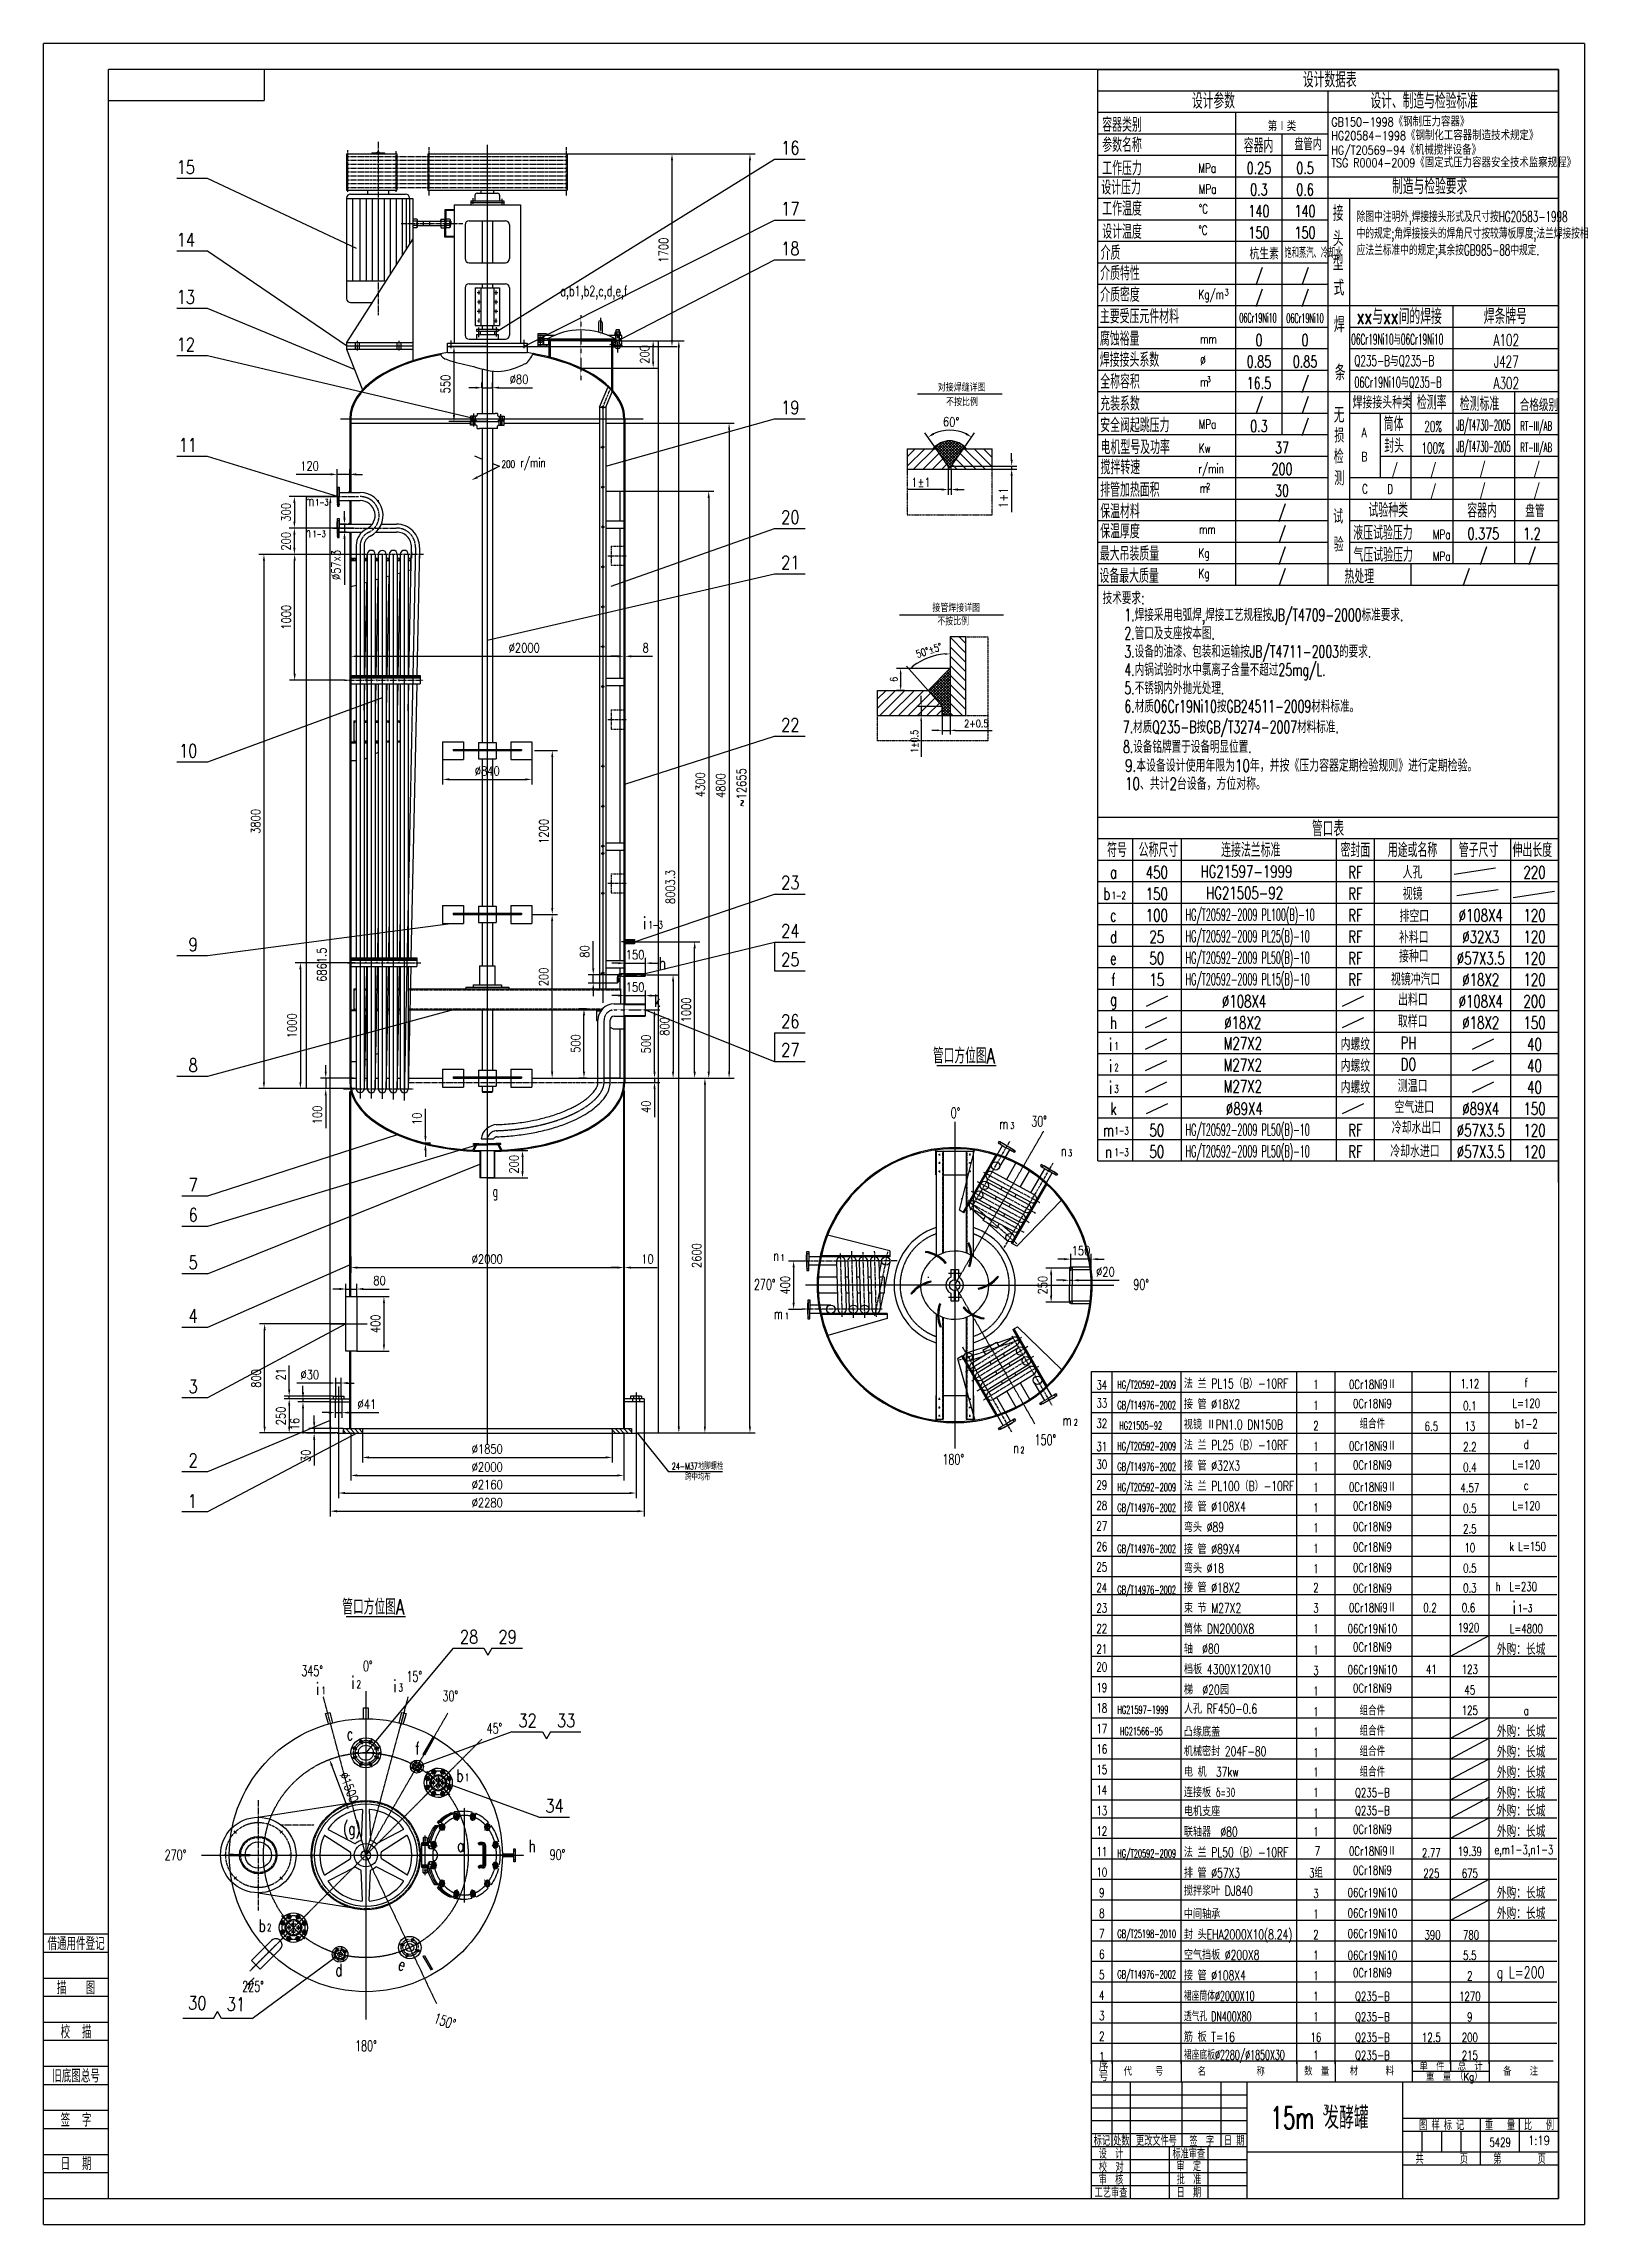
# Model space of a CAD drawing. Header units: millimetres. Extents: x 738 to 12024, y 91 to 16070.
import ezdxf
from ezdxf.enums import TextEntityAlignment as Align

# ---------------------------------------------------------------- set-up
doc = ezdxf.new("R2010")
doc.units = ezdxf.units.MM
for name, pattern in [('CENTER', [2, 1.25, -0.25, 0.25, -0.25]), ('CENTER1', [0.75, 0.625, -0.0625, 0, -0.0625]), ('CENTER2', [0.375, 0.3125, -0.03125, 0, -0.03125]), ('CENTER3', [0.375, 0.3125, -0.03125, 0, -0.03125]), ('CENTERX2', [1.5, 1.25, -0.125, 0, -0.125]), ('DASHED', [0.75, 0.5, -0.25]), ('SDHX', [11.5, 7, -1.3, 0.3, -1.3, 0.3, -1.3])]:
    doc.linetypes.add(name, pattern=pattern)
for name, color, linetype in [('1轮廓实线层', 7, 'Continuous'), ('2细线层', 3, 'Continuous'), ('3中心线层', 1, 'CENTER'), ('4', 5, 'Continuous'), ('4虚线层', 6, 'DASHED'), ('5剖面线层', 2, 'Continuous'), ('6文字层', 3, 'Continuous'), ('7标注层', 4, 'Continuous'), ('9双点划线', 6, 'SDHX'), ('_A2阮园', 7, 'Continuous'), ('_ITEM', 4, 'Continuous'), ('A', 2, 'Continuous'), ('B', 7, 'Continuous'), ('C', 1, 'CENTERX2'), ('C1', 1, 'CENTER1'), ('C2', 1, 'CENTER2'), ('C3', 1, 'CENTER3'), ('DIM', 7, 'Continuous'), ('图框层', 7, 'Continuous')]:
    doc.layers.add(name, color=color, linetype=linetype)
doc.styles.add('HZ', font='ROMANS.SHX', dxfattribs={"width": 0.7, "bigfont": 'hztxt.shx'})
doc.styles.add('PC_TEXTSTYLE', font='romans.shx', dxfattribs={"width": 0.8, "bigfont": 'hztxt.shx'})
doc.styles.get("Standard").update_dxf_attribs({"font": 'txt', "bigfont": 'gbcbig.shx'})
doc.dimstyles.new('TH_GBDIM', dxfattribs={"dimscale": 19, "dimtxt": 3.5, "dimasz": 2.5, "dimexe": 2, "dimexo": 0, "dimgap": 1.5, "dimtad": 1, "dimdec": 1, "dimzin": 0, "dimdsep": 46, "dimtxsty": 'PC_TEXTSTYLE', "dimcen": 2.5, "dimadec": 0, "dimazin": 0, "dimtfac": 0.714286, "dimtdec": 4, "dimtmove": 0, "dimatfit": 3, "dimfxl": 1, "dimtolj": 1, "dimtzin": 0, "dimarcsym": 0})

msp = doc.modelspace()

# ---------------------------------------------------------------- texts
for s, height, style, width, p in [('设计数据表', 112.5, 'HZ', 0.7, (9962.46, 15748.99)), ('设计参数', 112.5, 'HZ', 0.7, (9149.85, 15593.65)), ('设计、制造与检验标准', 112.5, 'HZ', 0.7, (10457.09, 15593.65)), ('容器类别', 103.5, 'HZ', 0.7, (8492.7, 15424.18)), ('参数名称', 103.5, 'HZ', 0.7, (8492.7, 15275.65)), ('容器内', 103.5, 'HZ', 0.7, (9528.86, 15271.99)), ('盘管内', 90, 'HZ', 0.55, (9900.36, 15288.34)), ('工作压力', 103.5, 'HZ', 0.7, (8492.7, 15105.46)), ('设计压力', 103.5, 'HZ', 0.7, (8485.63, 14964.23)), ('制造与检验要求', 112.5, 'HZ', 0.7, (10615.51, 14967.12)), ('工作温度', 103.5, 'HZ', 0.7, (8492.7, 14809.62)), ('接', 112.5, 'HZ', 0.7, (10181.5, 14770.57)), ('设计温度', 103.5, 'HZ', 0.7, (8492.7, 14640.15)), ('头', 112.5, 'HZ', 0.7, (10181.96, 14584.79)), ('除图中注明外,焊接接头形式及尺寸按HG20583-1998', 78.75, 'HZ', 0.6, (10356.12, 14763.32)), ('中的规定;角焊接接头的焊角尺寸按较薄板厚度;法兰焊接按相', 78.75, 'HZ', 0.6, (10356.12, 14641.03)), ('介质', 103.5, 'HZ', 0.7, (8480.71, 14485.6)), ('杭生素', 85.5, 'HZ', 0.7, (9571.06, 14488.28)), ('饱和蒸汽、冷却水', 78.75, 'HZ', 0.5, (9827.71, 14499.15)), ('应法兰标准中的规定;其余按GB985-88中规定.', 78.75, 'HZ', 0.6, (10356.12, 14518.74)), ('介质特性', 103.5, 'HZ', 0.7, (8477.8, 14335.89)), ('型', 112.5, 'HZ', 0.7, (10181.08, 14406.12)), ('介质密度', 103.5, 'HZ', 0.7, (8477.8, 14178.39)), ('式', 112.5, 'HZ', 0.7, (10186.86, 14224.99)), ('主要受压元件材料', 103.5, 'HZ', 0.7, (8474.9, 14019.99)), ('焊', 112.5, 'HZ', 0.7, (10189.84, 13955.61)), ('xx与xx间的焊接', 112.5, 'HZ', 0.7, (10355.95, 14014.48)), ('焊条牌号', 112.5, 'HZ', 0.7, (11287.7, 14015.64)), ('腐蚀裕量', 103.5, 'HZ', 0.7, (8474.95, 13856.11)), ('06Cr19Ni10与06Cr19Ni10', 78.75, 'HZ', 0.5, (10316.74, 13864.98)), ('焊接接头系数', 103.5, 'HZ', 0.7, (8474.95, 13701.45)), ('Q235-B与Q235-B', 78.75, 'HZ', 0.6, (10339.09, 13707.48)), ('全称容积', 103.5, 'HZ', 0.7, (8477.85, 13541.89)), ('条', 112.5, 'HZ', 0.7, (10196.51, 13602.7)), ('06Cr19Ni10与Q235-B', 78.75, 'HZ', 0.55, (10339.09, 13549.98)), ('充装系数', 103.5, 'HZ', 0.7, (8477.85, 13379.87)), ('焊接接头种类', 90, 'HZ', 0.7, (10326.37, 13396.43)), ('检测率', 103.5, 'HZ', 0.7, (10797.06, 13389.04)), ('检测标准', 103.5, 'HZ', 0.7, (11111.3, 13379.66)), ('合格级别', 90, 'HZ', 0.6, (11550.94, 13377.32)), ('安全阀起跳压力', 103.5, 'HZ', 0.7, (8477.85, 13222.37)), ('无', 112.5, 'HZ', 0.7, (10188.52, 13292.68)), ('筒体', 103.5, 'HZ', 0.7, (10554.61, 13231.91)), ('电机型号及功率', 103.5, 'HZ', 0.7, (8480.57, 13061.97)), ('检', 103.5, 'HZ', 0.7, (10188.52, 12992.73)), ('损', 103.5, 'HZ', 0.7, (10192.75, 13146.93)), ('封头', 103.5, 'HZ', 0.7, (10557.62, 13072.17)), ('搅拌转速', 103.5, 'HZ', 0.7, (8480.57, 12914.62)), ('测', 103.5, 'HZ', 0.7, (10192.75, 12834.31)), ('排管加热面积', 103.5, 'HZ', 0.7, (8477.85, 12749.58)), ('保温材料', 103.5, 'HZ', 0.7, (8477.85, 12591.39)), ('试', 103.5, 'HZ', 0.7, (10184.29, 12552.86)), ('试验种类', 103.5, 'HZ', 0.7, (10442.82, 12599.6)), ('容器内', 103.5, 'HZ', 0.7, (11166.46, 12597.24)), ('盘管', 90, 'HZ', 0.6, (11591.7, 12601.09)), ('保温厚度', 103.5, 'HZ', 0.7, (8477.85, 12445.34)), ('验', 103.5, 'HZ', 0.7, (10188.52, 12348.52)), ('液压试验压力', 103.5, 'HZ', 0.7, (10331.48, 12433.84)), ('最大吊装质量', 103.5, 'HZ', 0.7, (8474.95, 12281.06)), ('气压试验压力', 103.5, 'HZ', 0.7, (10332.99, 12272.59)), ('设备最大质量', 103.5, 'HZ', 0.7, (8472.04, 12118.55)), ('热处理', 103.5, 'HZ', 0.7, (10266.7, 12113.45)), ('技术要求:', 90, 'HZ', 0.65, (8495.5, 11962.7)), ('1.焊接采用电弧焊,焊接工艺规程按JB/T4709-2000标准要求.', 90, 'HZ', 0.65, (8655.05, 11839.17)), ('2.管口及支座按本图.', 90, 'HZ', 0.65, (8655.05, 11705.24)), ('3.设备的油漆、包装和运输按JB/T4711-2003的要求.', 90, 'HZ', 0.65, (8655.05, 11571.3)), ('4.内锅试验时水中氯离子含量不超过25mg/L.', 90, 'HZ', 0.65, (8655.05, 11437.36)), ('5.不锈钢内外抛光处理.', 90, 'HZ', 0.65, (8655.05, 11303.43)), ('6.材质06Cr19Ni10按GB24511-2009材料标准。', 90, 'HZ', 0.65, (8655.05, 11169.49)), ('7.材质Q235-B按GB/T3274-2007材料标准.', 90, 'HZ', 0.65, (8643.5, 11018.31)), ('8.设备铭牌置于设备明显位置.', 90, 'HZ', 0.65, (8644.5, 10873)), ('1-2', 55.385, 'PC_TEXTSTYLE', 0.667, (8561.36, 9800.72)), ('1-3', 55.385, 'PC_TEXTSTYLE', 0.667, (5168.65, 9586.02)), ('h', 90, 'HZ', 0.7, (5244.69, 9287.19)), ('1', 55.38, 'PC_TEXTSTYLE', 0.667, (8581.36, 8698.22)), ('2', 55.38, 'PC_TEXTSTYLE', 0.667, (8581.36, 8540.72)), ('3', 55.38, 'PC_TEXTSTYLE', 0.667, (8581.36, 8383.22)), ('1-3', 55.385, 'PC_TEXTSTYLE', 0.667, (8582.22, 8076.71)), ('1-3', 55.385, 'PC_TEXTSTYLE', 0.667, (8582.22, 7919.21)), ('1-3', 55.385, 'PC_TEXTSTYLE', 0.667, (11538.1, 4577.89)), ('1', 55.38, 'PC_TEXTSTYLE', 0.667, (2772.19, 3975.74)), ('2', 55.38, 'PC_TEXTSTYLE', 0.667, (3031.32, 4021.38)), ('3', 55.38, 'PC_TEXTSTYLE', 0.667, (3338.38, 3995.54)), ('1', 55.38, 'PC_TEXTSTYLE', 0.667, (3823.46, 3338.99)), ('2', 55.38, 'PC_TEXTSTYLE', 0.667, (2374.9, 2238.63))]:
    msp.add_text(s, height=height, dxfattribs=dict(style=style, width=width)).set_placement(p)
at = {"width": 0.7}
for s, height, p in [('MPa', 67.5, (9197.23, 15124.54)), ('MPa', 67.5, (9199.66, 14970.81)), ('%%dC', 67.5, (9200.33, 14825.57)), ('%%dC', 67.5, (9197.47, 14668.93)), ('Kg/m', 67.5, (9197.78, 14199.01)), ('3', 45, (9389.07, 14225.06)), ('mm', 67.5, (9210.02, 13872.87)), ('%%C', 67.5, (9210.02, 13715.37)), ('m', 67.5, (9210.02, 13557.87)), ('3', 40.5, (9257.84, 13589.48)), ('MPa', 67.5, (9199.24, 13247.81)), ('Kw', 67.5, (9200.32, 13071.92)), ('A', 67.5, (10393.22, 13186.62)), ('r/min', 67.5, (4230.05, 12966.37)), ('r/min', 67.5, (9197.83, 12922.58)), ('B', 67.5, (10392.06, 13009.92)), ('m', 67.5, (9207.55, 12779.17)), ('2', 45, (9254.04, 12804.44)), ('C', 67.5, (10395.34, 12774.22)), ('D', 67.5, (10580.23, 12772.59)), ('mm', 67.5, (9202.47, 12477.52)), ('MPa', 67.5, (10913.96, 12440.18)), ('Kg', 67.5, (9197.78, 12304.32)), ('MPa', 67.5, (10913.96, 12279.53)), ('Kg', 67.5, (9197.78, 12154.66))]:
    msp.add_text(s, height=height, dxfattribs=at).set_placement(p)
for s, height, width, p in [('0.25', 85.5, 0.7, (9640.44, 15115.31)), ('0.5', 85.5, 0.7, (9977.94, 15115.31)), ('0.3', 85.5, 0.7, (9640.44, 14957.81)), ('0.6', 85.5, 0.7, (9977.94, 14957.81)), ('140', 85.5, 0.7, (9640.44, 14800.31)), ('140', 85.5, 0.7, (9977.94, 14800.31)), ('150', 85.5, 0.7, (9640.44, 14642.81)), ('150', 85.5, 0.7, (9977.94, 14642.81)), ('/', 85.5, 0.7, (9640.44, 14327.81)), ('/', 85.5, 0.7, (9977.94, 14327.81)), ('/', 85.5, 0.7, (9640.44, 14170.31)), ('/', 85.5, 0.7, (9977.94, 14170.31)), ('0', 85.5, 0.7, (9640.44, 13855.31)), ('0', 85.5, 0.7, (9977.94, 13855.31)), ('A102', 85.5, 0.65, (11452.36, 13855.31)), ('0.85', 85.5, 0.7, (9640.44, 13697.81)), ('0.85', 85.5, 0.7, (9977.94, 13697.81)), ('J427', 85.5, 0.65, (11452.36, 13697.81)), ('16.5', 85.5, 0.7, (9640.44, 13540.31)), ('/', 85.5, 0.7, (9977.94, 13540.31)), ('A302', 85.5, 0.65, (11452.36, 13540.31)), ('/', 85.5, 0.7, (9640.44, 13382.81)), ('/', 85.5, 0.7, (9977.94, 13382.81)), ('0.3', 85.5, 0.7, (9640.44, 13225.31)), ('/', 85.5, 0.7, (9977.94, 13225.31)), ('20%', 78.75, 0.6, (10916.63, 13225.31)), ('37', 85.5, 0.7, (9809.19, 13067.81)), ('100%', 78.75, 0.6, (10916.63, 13067.81)), ('200', 54.72, 0.7, (4142.2, 12961.48)), ('200', 85.5, 0.7, (9809.19, 12910.31)), ('/', 78.75, 0.6, (10634.4, 12910.31)), ('/', 78.75, 0.6, (10916.63, 12910.31)), ('/', 76.5, 0.55, (11279.21, 12921.05)), ('/', 76.5, 0.55, (11676.18, 12921.05)), ('30', 85.5, 0.7, (9809.19, 12752.81)), ('/', 78.75, 0.6, (10916.63, 12752.81)), ('/', 76.5, 0.55, (11279.21, 12763.55)), ('/', 76.5, 0.55, (11676.18, 12763.55)), ('/', 85.5, 0.7, (9809.19, 12595.31)), ('/', 85.5, 0.7, (9809.19, 12437.81)), ('0.375', 85.5, 0.7, (11284.07, 12437.81)), ('1.2', 85.5, 0.7, (11640.2, 12437.81)), ('/', 85.5, 0.7, (9809.19, 12280.31)), ('/', 85.5, 0.7, (11284.07, 12280.31)), ('/', 85.5, 0.7, (11640.2, 12280.31)), ('/', 85.5, 0.7, (9809.19, 12122.81)), ('/', 85.5, 0.7, (11157.06, 12122.81))]:
    msp.add_text(s, height=height, dxfattribs=dict(width=width)).set_placement(p, align=Align.CENTER)
at = {"style": 'PC_TEXTSTYLE'}
for p in [(3443.25, 14752.82), (3678.22, 14752.82), (3683.22, 14752.82)]:
    msp.add_text('TH_SUPERPART', height=1e-29, dxfattribs=at).set_placement(p)
at = {"style": 'HZ'}
for s, height, width, p in [('06Cr19Ni10', 69.3, 0.5, (9633.15, 14026.84)), ('06Cr19Ni10', 69.3, 0.5, (9977.94, 14023.77)), ('JB/T4730-2005', 78.75, 0.45, (11285.06, 13236.05)), ('JB/T4730-2005', 78.75, 0.45, (11285.06, 13078.55))]:
    msp.add_text(s, height=height, dxfattribs=dict(at, width=width)).set_placement(p, align=Align.CENTER)
at = {"style": 'HZ', "width": 0.7}
for s, height, p in [('管口表', 112.5, (10146.69, 10324.42)), ('符号', 103.5, (8600.42, 10166.92)), ('公称尺寸', 103.5, (8904.24, 10166.92)), ('连接法兰标准', 103.5, (9580.84, 10166.92)), ('密封面', 103.5, (10347.04, 10166.92)), ('用途或名称', 103.5, (10765.44, 10166.92)), ('管子尺寸', 103.5, (11249.19, 10166.92)), ('伸出长度', 103.5, (11642.94, 10166.92)), ('a', 90, (8574.59, 9998.17)), ('b', 90, (8525.67, 9841.79)), ('i', 90, (5140.67, 9627.81)), ('c', 90, (8574.59, 9683.17)), ('d', 90, (8574.59, 9525.67)), ('e', 90, (8574.59, 9368.17)), ('f', 90, (8574.59, 9210.67)), ('k', 90, (5232.32, 9057.34)), ('g', 90, (8574.59, 9053.17)), ('h', 90, (8574.59, 8895.67)), ('管口方位图A', 112.5, (7479.22, 8660.13)), ('i', 90, (8553.13, 8738.17)), ('i', 90, (8553.13, 8580.67)), ('i', 90, (8553.13, 8423.17)), ('k', 90, (8574.59, 8265.67)), ('m', 90, (8538.18, 8108.17)), ('n', 90, (8538.18, 7950.67)), ('管口方位图A', 112.5, (3152.62, 4622.18)), ('i', 90, (11510.12, 4612.37)), ('外购：长城', 84.783, (11560.9, 4309.61)), ('i', 90, (2744.22, 4017.53)), ('i', 90, (3003.34, 4063.16)), ('i', 90, (3310.4, 4037.33)), ('c', 90, (2982.65, 3684.97)), ('外购：长城', 84.783, (11560.9, 3708.43)), ('f', 90, (3476.36, 3580.16)), ('外购：长城', 84.783, (11560.9, 3558.13)), ('b', 90, (3787.77, 3380.05)), ('外购：长城', 84.783, (11560.9, 3407.83)), ('外购：长城', 84.783, (11560.9, 3257.54)), ('(g)', 90, (2995.22, 2985.87)), ('外购：长城', 84.783, (11560.9, 3126.03)), ('a', 90, (3793.18, 2867.22)), ('h', 90, (4316.96, 2862.97)), ('外购：长城', 84.783, (11560.9, 2975.73)), ('外购：长城', 84.783, (11560.9, 2524.84)), ('外购：长城', 84.783, (11560.9, 2374.54)), ('b', 90, (2339.21, 2279.7)), ('g L=200', 84.783, (11557, 1923.81))]:
    msp.add_text(s, height=height, dxfattribs=at).set_placement(p, align=Align.MIDDLE)
for s, rotation, p in [('d', 0.363669, (2899.96, 1955.13)), ('e', 340.445118, (3364.84, 1996.23)), ('k', 314.932659, (2256.26, 1856.51))]:
    msp.add_text(s, height=90, rotation=rotation, dxfattribs=at).set_placement(p, align=Align.MIDDLE)
at = {"char_height": 90, "width": 3001.8462, "attachment_point": 1, "style": 'HZ'}
for s, insert in [('9.本设备设计使用年限为10年，并按《压力容器定期检验规则》进行定期检验。', (8660.32, 10825.6)), ('10、共计2台设备，方位对称。', (8660.32, 10692.45))]:
    msp.add_mtext(s, dxfattribs=dict(at, insert=insert))
at = {"layer": '1轮廓实线层', "style": 'PC_TEXTSTYLE', "width": 0.8}
msp.add_text('第Ⅰ类', height=64.12, dxfattribs=at).set_placement((9809.19, 15430.31), align=Align.CENTER)
for s, height, p in [('GB150-1998《钢制压力容器》', 64.1203, (10170.38, 15464.02)), ('16', 98.01, (6140.9, 15258.13)), ('HG20584-1998《钢制化工容器制造技术规定》', 64.1203, (10170.38, 15363.56)), ('15', 98.01, (1712.37, 15115.35)), ('TSG R0004-2009《固定式压力容器安全技术监察规程》', 64.1203, (10170.38, 15164.48)), ('HG/T20569-94《机械搅拌设备》', 64.1203, (10170.38, 15257.32)), ('17', 98.01, (6140.47, 14811.69)), ('14', 98.01, (1712.37, 14583.23)), ('18', 98.01, (6140.47, 14519.86)), ('13', 98.01, (1712.37, 14164.67)), ('12', 98.01, (1712.37, 13816.74)), ('19', 98.01, (6140.47, 13355.53)), ('11', 98.01, (1727.43, 13080.39)), ('20', 98.01, (6140.47, 12551.24)), ('21', 98.01, (6140.47, 12219.92)), ('22', 98.01, (6140.47, 11029.17)), ('10', 98.01, (1729.84, 10839.79)), ('23', 98.01, (6140.47, 9873.68)), ('24', 98.01, (6140.47, 9519.92)), ('9', 98.01, (1799.84, 9419.85)), ('25', 98.01, (6140.47, 9309.92)), ('26', 98.01, (6140.47, 8857.51)), ('8', 98.01, (1799.84, 8535.94)), ('27', 98.01, (6140.47, 8647.51)), ('7', 98.01, (1799.84, 7660.25)), ('6', 98.01, (1799.84, 7438.68)), ('5', 98.01, (1799.84, 7090.75)), ('4', 98.01, (1799.84, 6698.16)), ('3', 98.01, (1799.84, 6182.25)), ('2', 98.01, (1799.84, 5640.79)), ('1', 98.01, (1794.08, 5342.24)), ('28', 98.01, (3787.19, 4347.76)), ('29', 98.01, (4069.84, 4347.76)), ('32', 98.01, (4215.74, 3734.63)), ('33', 98.01, (4498.39, 3734.63)), ('34', 98.01, (4413.43, 3108.47))]:
    msp.add_text(s, height=height, dxfattribs=at).set_placement(p)
for s, p in [('30', (1795.31, 1666.39)), ('31', (2077.83, 1657.83))]:
    msp.add_text(s, height=98.01, rotation=358.265671, dxfattribs=at).set_placement(p)
at = {"layer": '2细线层'}
for s, height, style, width, p in [('对接焊缝详图', 53.846, 'PC_TEXTSTYLE', 0.8, (7288.39, 13521.97)), ('不按比例', 53.846, 'PC_TEXTSTYLE', 0.8, (7348.77, 13415.19)), ('24-M37地脚螺栓', 49.14, 'HZ', 0.7, (5339.34, 5621.66)), ('跨中均布', 49.14, 'HZ', 0.7, (5437.66, 5542.93))]:
    msp.add_text(s, height=height, dxfattribs=dict(at, style=style, width=width)).set_placement(p)
at = {"layer": '6文字层', "ltscale": 14, "style": 'PC_TEXTSTYLE', "width": 0.667}
for s, height, p in [('a,b1,b2,c,d,e,f', 76.923, (4522.57, 14219.45)), ('m', 76.92, (2654.34, 12681.4)), ('1-3', 46.154, (2728.25, 12686.35)), ('n', 76.92, (2654.45, 12450.46)), ('1-3', 46.154, (2708.13, 12454.32)), ('0%%d', 76.923, (7382.57, 8197.84)), ('m', 76.92, (7738.31, 8116.94)), ('3', 46.15, (7819.8, 8118.39)), ('30%%D', 76.923, (7972.31, 8135.74)), ('n', 76.92, (8189.47, 7917.82)), ('3', 46.15, (8242.8, 7917.59)), ('g', 76.92, (4025.98, 7622.19)), ('n', 76.92, (6083.44, 7152.13)), ('1', 46.15, (6136.77, 7151.9)), ('270%%D', 76.923, (5940.9, 6940.17)), ('90%%d', 76.923, (8720.34, 6939.38)), ('m', 76.92, (6087.06, 6722.89)), ('1', 46.15, (6168.55, 6724.33)), ('m', 76.92, (8202.56, 5943.86)), ('2', 46.15, (8284.05, 5945.31)), ('n', 76.92, (7840.11, 5741.56)), ('2', 46.15, (7893.44, 5741.32)), ('150%%D', 76.923, (7996.61, 5801.81)), ('180%%d', 76.923, (7322.04, 5658.24)), ('345%%D', 76.923, (2626.44, 4108.98)), ('0%%d', 76.923, (3076.9, 4143.69)), ('15%%D', 76.923, (3395.83, 4067.26)), ('30%%D', 76.923, (3659.82, 3924.32)), ('45%%D', 76.923, (3983.01, 3687.14)), ('270%%D', 76.923, (1624.94, 2759.42)), ('90%%D', 76.923, (4444.55, 2762.05)), ('225%%D', 76.923, (2192.68, 1796.17)), ('180%%D', 76.923, (3019.85, 1361.5)), ('15m 发酵罐', 161.538, (9723.19, 791.31)), ('3', 69.23, (10107.77, 894.96))]:
    msp.add_text(s, height=height, dxfattribs=at).set_placement(p)
msp.add_text('150%%D', height=76.923, rotation=340.445118, dxfattribs=at).set_placement((3589.83, 1570.27))
at = {"layer": '_A2阮园', "style": 'HZ', "width": 0.7}
for s, p in [('450', (8892.38, 9953.17)), ('RF', (10347.04, 9953.17)), ('人孔', (10765.44, 9953.17)), ('220', (11658.99, 9953.17)), ('150', (8892.38, 9795.67)), ('RF', (10347.04, 9795.67)), ('视镜', (10765.44, 9795.67)), ('100', (8892.38, 9638.17)), ('RF', (10347.04, 9638.17)), ('%%C108X4', (11265.24, 9638.17)), ('120', (11658.99, 9638.17)), ('25', (8892.38, 9480.67)), ('RF', (10347.04, 9480.67)), ('%%C32X3', (11265.24, 9480.67)), ('120', (11658.99, 9480.67)), ('50', (8892.38, 9323.17)), ('RF', (10347.04, 9323.17)), ('%%C57X3.5', (11265.24, 9323.17)), ('120', (11658.99, 9323.17)), ('15', (8892.38, 9165.67)), ('RF', (10347.04, 9165.67)), ('%%C18X2', (11265.24, 9165.67)), ('120', (11658.99, 9165.67)), ('%%C108X4', (9531.74, 9008.17)), ('%%C108X4', (11265.24, 9008.17)), ('200', (11658.99, 9008.17)), ('%%C18X2', (9521.74, 8850.67)), ('%%C18X2', (11265.24, 8850.67)), ('150', (11658.99, 8850.67)), ('40', (11658.99, 8693.17)), ('内螺纹', (10347.04, 8378.17)), ('40', (11658.99, 8535.67)), ('%%C89X4', (9533.49, 8220.67)), ('%%C89X4', (11265.24, 8220.67)), ('150', (11658.99, 8220.67)), ('40', (11658.99, 8378.17)), ('50', (8892.38, 8063.17)), ('RF', (10347.04, 8063.17)), ('%%C57X3.5', (11265.24, 8063.17)), ('120', (11658.99, 8063.17)), ('50', (8892.38, 7905.67)), ('RF', (10347.04, 7905.67)), ('%%C57X3.5', (11265.24, 7905.67)), ('120', (11658.99, 7905.67))]:
    msp.add_text(s, height=90, dxfattribs=at).set_placement(p, align=Align.CENTER)
at = {"layer": '_A2阮园', "style": 'HZ'}
for s, height, width, p in [('HG21597-1999', 90, 0.7, (9212.76, 9959.32)), ('HG21505-92', 90, 0.7, (9253.43, 9801.82)), ('HG/T20592-2009 PL100(B)-10', 85.5, 0.5, (9103.43, 9644.32)), ('HG/T20592-2009 PL25(B)-10', 85.5, 0.5, (9103.43, 9486.82)), ('排空口', 90, 0.7, (10669.67, 9633.43)), ('HG/T20592-2009 PL50(B)-10', 85.5, 0.5, (9103.43, 9329.32)), ('补料口', 90, 0.7, (10666.18, 9476.6)), ('接种口', 90, 0.7, (10666.44, 9337.79)), ('HG/T20592-2009 PL15(B)-10', 85.5, 0.5, (9103.43, 9171.82)), ('视镜冲汽口', 90, 0.7, (10606.95, 9168.84)), ('出料口', 90, 0.7, (10659.49, 9020.21)), ('取样口', 90, 0.7, (10657.56, 8860.96)), ('M27X2', 90, 0.7, (9381.67, 8699.32)), ('PH', 90, 0.7, (10677.56, 8703.46)), ('M27X2', 90, 0.7, (9381.67, 8541.82)), ('DO', 90, 0.7, (10677.56, 8545.96)), ('M27X2', 90, 0.7, (9381.67, 8384.32)), ('测温口', 90, 0.7, (10657.56, 8388.46)), ('空气进口', 90, 0.7, (10633.37, 8232.71)), ('HG/T20592-2009 PL50(B)-10', 85.5, 0.5, (9103.43, 8069.32)), ('冷却水出口', 90, 0.7, (10613.29, 8082.77)), ('HG/T20592-2009 PL50(B)-10', 85.5, 0.5, (9103.43, 7911.82)), ('冷却水进口', 90, 0.7, (10602.13, 7909.85))]:
    msp.add_text(s, height=height, dxfattribs=dict(at, width=width)).set_placement(p)
at = {"layer": '_A2阮园', "color": 1, "style": 'HZ', "width": 0.7}
for p in [(10347.04, 8693.17), (10347.04, 8535.67)]:
    msp.add_text('内螺纹', height=90, dxfattribs=at).set_placement(p, align=Align.CENTER)
at = {"layer": '_ITEM', "style": 'HZ', "width": 0.7}
for s, height, p in [('34', 65.755, (8489.34, 6208.82)), ('33', 65.755, (8489.34, 6077.31)), ('32', 65.755, (8489.34, 5927.02)), ('31', 65.755, (8489.34, 5757.93)), ('30', 65.755, (8489.34, 5626.42)), ('29', 65.755, (8489.34, 5476.13)), ('28', 65.755, (8489.34, 5325.83)), ('27', 65.755, (8489.34, 5175.53)), ('26', 65.755, (8489.34, 5025.24)), ('25', 65.755, (8489.34, 4874.94)), ('24', 65.755, (8489.34, 4724.64)), ('23', 65.755, (8489.34, 4574.35)), ('22', 65.755, (8489.34, 4424.05)), ('21', 65.755, (8489.34, 4273.75)), ('20', 65.755, (8489.34, 4142.24)), ('19', 65.755, (8489.34, 3991.95)), ('18', 65.755, (8489.34, 3841.65)), ('17', 65.755, (8489.34, 3691.35)), ('16', 65.755, (8489.34, 3541.06)), ('15', 65.755, (8489.34, 3390.76)), ('14', 65.755, (8489.34, 3240.46)), ('13', 65.755, (8489.34, 3090.17)), ('12', 65.755, (8489.34, 2939.87)), ('11', 65.755, (8489.34, 2789.57)), ('10', 65.755, (8489.34, 2639.28)), ('9', 65.75, (8489.34, 2488.98)), ('8', 65.75, (8489.34, 2338.68)), ('7', 65.75, (8489.34, 2188.39)), ('6', 65.75, (8489.34, 2038.09)), ('5', 65.75, (8489.34, 1887.79)), ('4', 65.75, (8489.34, 1737.5)), ('3', 65.75, (8489.34, 1587.2)), ('2', 65.75, (8489.34, 1436.9)), ('1', 65.75, (8489.34, 1286.61))]:
    msp.add_text(s, height=height, dxfattribs=at).set_placement(p, align=Align.CENTER)
at = {"layer": 'B', "color": 0, "width": 0.55}
for p in [(11671.03, 13236.05), (11671.03, 13078.55)]:
    msp.add_text('RT-III/AB', height=66.5, dxfattribs=at).set_placement(p, align=Align.CENTER)
at = {"layer": 'B', "style": 'HZ'}
for s, height, width, p in [('HG/T20592-2009', 58.3953, 0.6, (8818.11, 6215.02)), ('1', 65.75, 0.7, (10058.06, 6214.61)), ('0Cr18Ni9Ⅱ', 65.755, 0.7, (10472.67, 6212.58)), ('1.12', 65.755, 0.7, (11185.28, 6217.93)), ('f', 65.75, 0.7, (11598.57, 6226.42)), ('GB/T14976-2002', 58.3953, 0.6, (8818.11, 6064.72)), ('1', 65.75, 0.7, (10058.06, 6060.49)), ('0Cr18Ni9', 65.755, 0.7, (10471.35, 6072.84)), ('0.1', 65.755, 0.7, (11185.28, 6056.54)), ('L=120', 65.755, 0.7, (11598.57, 6074.84)), ('2', 65.75, 0.7, (10058.06, 5910.2)), ('组合件', 65.755, 0.7, (10471.35, 5922.54)), ('6.5', 65.755, 0.7, (10903.48, 5906.24)), ('13', 65.755, 0.7, (11185.28, 5906.24)), ('b1-2', 65.755, 0.7, (11598.57, 5924.54)), ('HG/T20592-2009', 58.3953, 0.6, (8818.11, 5764.13)), ('1', 65.75, 0.7, (10058.06, 5759.9)), ('0Cr18Ni9Ⅱ', 65.755, 0.7, (10472.67, 5761.69)), ('2.2', 65.755, 0.7, (11185.28, 5755.95)), ('d', 65.75, 0.7, (11598.57, 5774.24)), ('GB/T14976-2002', 58.3953, 0.6, (8818.11, 5613.83)), ('1', 65.75, 0.7, (10058.06, 5609.6)), ('0Cr18Ni9', 65.755, 0.7, (10471.35, 5621.95)), ('0.4', 65.755, 0.7, (11185.28, 5605.65)), ('L=120', 65.755, 0.7, (11598.57, 5623.95)), ('HG/T20592-2009', 58.3953, 0.6, (8818.11, 5463.53)), ('1', 65.75, 0.7, (10058.06, 5459.3)), ('0Cr18Ni9Ⅱ', 65.755, 0.7, (10472.67, 5461.1)), ('4.57', 65.755, 0.7, (11185.28, 5455.35)), ('c', 65.75, 0.7, (11598.57, 5473.65)), ('GB/T14976-2002', 58.3953, 0.6, (8818.11, 5313.24)), ('1', 65.75, 0.7, (10058.06, 5309.01)), ('0Cr18Ni9', 65.755, 0.7, (10471.35, 5321.35)), ('0.5', 65.755, 0.7, (11185.28, 5305.06)), ('L=120', 65.755, 0.7, (11598.57, 5323.35)), ('1', 65.75, 0.7, (10058.06, 5163.08)), ('0Cr18Ni9', 65.755, 0.7, (10471.35, 5171.06)), ('2.5', 65.755, 0.7, (11185.28, 5154.76)), ('GB/T14976-2002', 58.3953, 0.6, (8818.11, 5012.64)), ('1', 65.75, 0.7, (10058.06, 5012.78)), ('0Cr18Ni9', 65.755, 0.7, (10471.35, 5020.76)), ('10', 65.755, 0.7, (11185.28, 5015.96)), ('k L=150', 65.755, 0.7, (11608.63, 5025.4)), ('1', 65.75, 0.7, (10058.06, 4862.49)), ('0Cr18Ni9', 65.755, 0.7, (10471.35, 4870.46)), ('0.5', 65.755, 0.7, (11185.28, 4866.75)), ('h  L=230', 65.755, 0.7, (11525.99, 4731.89)), ('GB/T14976-2002', 58.3953, 0.6, (8818.11, 4712.05)), ('2', 65.75, 0.7, (10058.06, 4724.5)), ('3', 65.75, 0.7, (10058.06, 4574.2)), ('0Cr18Ni9Ⅱ', 65.755, 0.7, (10472.67, 4578.11)), ('0Cr18Ni9', 65.755, 0.7, (10471.35, 4720.17)), ('0.2', 65.755, 0.7, (10893.77, 4576.79)), ('0.6', 65.755, 0.7, (11175.57, 4576.79)), ('0.3', 65.755, 0.7, (11185.28, 4720.89)), ('1', 65.75, 0.7, (10058.06, 4423.9)), ('06Cr19Ni10', 65.755, 0.7, (10471.35, 4422.53)), ('1920', 65.755, 0.7, (11175.57, 4430.57)), ('L=4800', 65.755, 0.7, (11598.57, 4422.86)), ('1', 65.75, 0.7, (10058.06, 4266.97)), ('0Cr18Ni9', 65.755, 0.7, (10471.35, 4288.06)), ('3', 65.75, 0.7, (10058.06, 4116.67)), ('06Cr19Ni10', 65.755, 0.7, (10471.35, 4122.18)), ('41', 65.755, 0.7, (10903.48, 4124.67)), ('123', 65.755, 0.7, (11185.28, 4124.67)), ('1', 65.75, 0.7, (10058.06, 3966.37)), ('0Cr18Ni9', 65.755, 0.7, (10471.35, 3987.47)), ('45', 65.755, 0.7, (11185.28, 3974.37)), ('1', 65.75, 0.7, (10058.06, 3816.08)), ('组合件', 65.755, 0.7, (10471.35, 3821.59)), ('125', 65.755, 0.7, (11185.28, 3824.08)), ('a', 65.75, 0.7, (11598.57, 3823.59)), ('1', 65.75, 0.7, (10058.06, 3665.78)), ('组合件', 65.755, 0.7, (10471.35, 3673.29)), ('1', 65.75, 0.7, (10058.06, 3515.48)), ('组合件', 65.755, 0.7, (10471.35, 3523)), ('1', 65.75, 0.7, (10058.06, 3373.97)), ('组合件', 65.755, 0.7, (10471.35, 3372.7)), ('1', 65.75, 0.7, (10058.06, 3223.68)), ('Q235-B', 65.755, 0.7, (10471.35, 3222.4)), ('1', 65.75, 0.7, (10058.06, 3073.38)), ('Q235-B', 65.755, 0.7, (10471.35, 3090.89)), ('1', 65.75, 0.7, (10058.06, 2936.4)), ('0Cr18Ni9', 65.755, 0.7, (10471.35, 2954.18)), ('HG/T20592-2009', 58.3953, 0.6, (8818.11, 2780.18)), ('7', 65.75, 0.7, (10068.99, 2794.89)), ('0Cr18Ni9Ⅱ', 65.755, 0.7, (10472.67, 2793.33)), ('0Cr18Ni9', 65.755, 0.7, (10471.35, 2653.59)), ('2.77', 65.755, 0.7, (10903.48, 2780.79)), ('19.39', 65.755, 0.7, (11185.28, 2790.79)), ('e,m1-3,n1-3', 65.7548, 0.7, (11580.8, 2804.28)), ('3组', 65.755, 0.7, (10058.06, 2633.17)), ('06Cr19Ni10', 65.755, 0.7, (10471.35, 2489.71)), ('225', 65.755, 0.7, (10903.48, 2630.49)), ('675', 65.755, 0.7, (11185.28, 2630.49)), ('3', 65.75, 0.7, (10058.06, 2482.87)), ('1', 65.75, 0.7, (10058.06, 2332.58)), ('06Cr19Ni10', 65.755, 0.7, (10471.35, 2339.41)), ('GB/T25198-2010', 58.3953, 0.6, (8818.11, 2190.96)), ('2', 65.75, 0.7, (10058.06, 2182.28)), ('06Cr19Ni10', 65.755, 0.7, (10471.35, 2189.11)), ('780', 65.755, 0.7, (11193.88, 2179.44)), ('1', 65.75, 0.7, (10058.06, 2031.3)), ('06Cr19Ni10', 65.755, 0.7, (10471.35, 2030.03)), ('5.5', 65.755, 0.7, (11185.28, 2029.3)), ('GB/T14976-2002', 58.3953, 0.6, (8818.11, 1893.98)), ('1', 65.75, 0.7, (10058.06, 1881.01)), ('0Cr18Ni9', 65.755, 0.7, (10471.35, 1902.1)), ('2', 65.75, 0.7, (11185.28, 1879.01)), ('1', 65.75, 0.7, (10058.06, 1730.71)), ('Q235-B', 65.755, 0.7, (10471.35, 1729.43)), ('1270', 65.755, 0.7, (11185.28, 1728.71)), ('1', 65.75, 0.7, (10058.06, 1580.41)), ('Q235-B', 65.755, 0.7, (10471.35, 1579.14)), ('9', 65.75, 0.7, (11185.28, 1578.41)), ('16', 65.755, 0.7, (10058.06, 1430.12)), ('Q235-B', 65.755, 0.7, (10471.35, 1428.84)), ('200', 65.755, 0.7, (11185.28, 1428.12)), ('1', 65.75, 0.7, (10058.06, 1298.61)), ('Q235-B', 65.755, 0.7, (10471.35, 1297.33)), ('215', 65.755, 0.7, (11185.28, 1296.61)), ('5429', 65.755, 0.7, (11407.39, 659.84))]:
    msp.add_text(s, height=height, dxfattribs=dict(at, width=width)).set_placement(p, align=Align.CENTER)
for s, height, width, p in [('法 兰 PL15（B）-10RF', 70.4516, 0.7, (9090.52, 6217.13)), ('接 管 %%C18X2', 70.4516, 0.7, (9090.52, 6066.1)), ('HG21505-92', 58.395, 0.6, (8617.3, 5914.9)), ('视镜 ⅡPN1.0 DN150B', 70.4516, 0.7, (9090.52, 5916.54)), ('法 兰 PL25（B）-10RF', 70.4516, 0.7, (9090.52, 5766.24)), ('接 管 %%C32X3', 70.4516, 0.7, (9090.52, 5615.21)), ('法 兰 PL100（B）-10RF', 70.4516, 0.7, (9090.52, 5465.65)), ('接 管 %%C108X4', 70.4516, 0.7, (9090.52, 5314.62)), ('弯头 %%C89', 70.452, 0.7, (9090.52, 5165.06)), ('接 管 %%C89X4', 70.4516, 0.7, (9090.52, 5004.24)), ('接 管 %%C18X2', 70.4516, 0.7, (9090.52, 4722.44)), ('弯头 %%C18', 70.452, 0.7, (9090.52, 4864.46)), ('束 节 M27X2', 70.452, 0.7, (9090.52, 4572.14)), ('筒体 DN2000X8', 71.0175, 0.7, (9090.67, 4420)), ('轴  %%C80', 70.452, 0.7, (9090.52, 4274.05)), ('档板 4300X120X10', 71.0175, 0.7, (9090.67, 4123.61)), ('梯  %%C20园', 71.018, 0.7, (9090.67, 3973.31)), ('HG21597-1999', 58.3953, 0.6, (8603.43, 3832.73)), ('人孔 RF450-0.6', 70.4516, 0.7, (9090.52, 3834.38)), ('HG21566-95', 58.395, 0.6, (8621.97, 3675.29)), ('凸缘底盖', 70.452, 0.7, (9090.52, 3665.29)), ('机械密封 204F-80', 70.4516, 0.7, (9090.52, 3522.27)), ('电 机  37kw', 70.452, 0.7, (9090.52, 3371.97)), ('连接板 δ=30', 70.452, 0.7, (9090.52, 3221.68)), ('电机支座', 70.452, 0.7, (9090.52, 3082.89)), ('联轴器  %%C80', 70.452, 0.7, (9090.52, 2932.59)), ('法 兰 PL50（B）-10RF', 70.4516, 0.7, (9090.52, 2782.3)), ('搅拌浆叶 DJ840', 70.452, 0.7, (9090.52, 2500.49)), ('排 管 %%C57X3', 70.4516, 0.7, (9090.52, 2631.27)), ('中间轴承', 70.452, 0.7, (9090.52, 2330.67)), ('封 头EHA2000X10(8.24)', 70.4516, 0.7, (9090.52, 2180.38)), ('空气挡板 %%C200X8', 70.4516, 0.7, (9090.52, 2030.81)), ('接 管 %%C108X4', 70.4516, 0.7, (9090.52, 1880.52)), ('裙座筒体%%C2000X10', 70.4516, 0.6, (9090.52, 1730.22)), ('透气孔 DN400X80', 70.4516, 0.6, (9090.52, 1579.92)), ('筋 板 T=16', 70.452, 0.7, (9090.52, 1429.63)), ('裙座底板%%C2280/%%C1850X30', 70.4516, 0.6, (9090.52, 1298.12))]:
    msp.add_text(s, height=height, dxfattribs=dict(at, width=width)).set_placement(p)
at = {"layer": 'DIM', "style": 'HZ', "width": 0.7}
for s, p in [('390', (10912.07, 2179.44)), ('12.5', (10903.48, 1428.12))]:
    msp.add_text(s, height=65.755, dxfattribs=at).set_placement(p, align=Align.CENTER)

# ---------------------------------------------------------------- blocks, each defined once
blk = doc.blocks.new('*D20')
at = {"color": 0, "linetype": 'ByBlock', "ltscale": 14}
blk.add_line((-224, -720), (-429, -490), dxfattribs=at)
blk.add_arc((-14, -955), 584, 94.9101, 126.8089, dxfattribs=at)
for points in [[(-64, -365), (-63, -382), (-14, -372)], [(-358, -494), (-369, -481), (-402, -520)]]:
    blk.add_solid(points, dxfattribs=at)
at = {"layer": 'DEFPOINTS', "color": 0, "linetype": 'ByBlock', "ltscale": 14}
for p in [(-14, -210), (-286, -439), (-224, -720), (-89, -871), (-14, -960)]:
    blk.add_point(p, dxfattribs=at)
at = {"color": 0, "linetype": 'ByBlock', "ltscale": 14, "insert": (-215, -339), "char_height": 70, "attachment_point": 5, "rotation": 18.1031, "style": 'PC_TEXTSTYLE'}
blk.add_mtext('\\A1;50°±5°{}{}', dxfattribs=at)
blk = doc.blocks.new('*D21')
at = {"color": 0, "linetype": 'ByBlock', "ltscale": 14}
for p, q in [((-89, -960), (-89, -1141)), ((-14, -960), (-14, -1141)), ((-139, -1101), (-189, -1101)), ((-89, -1101), (-14, -1101)), ((36, -1101), (386, -1101))]:
    blk.add_line(p, q, dxfattribs=at)
for points in [[(-139, -1092), (-139, -1109), (-89, -1101)], [(36, -1092), (36, -1109), (-14, -1101)]]:
    blk.add_solid(points, dxfattribs=at)
at = {"layer": 'DEFPOINTS', "color": 0, "linetype": 'ByBlock', "ltscale": 14}
for p in [(-89, -960), (-14, -960), (-14, -1101)]:
    blk.add_point(p, dxfattribs=at)
at = {"color": 3, "linetype": 'ByBlock', "ltscale": 14, "insert": (236, -1036), "char_height": 70, "attachment_point": 5, "style": 'PC_TEXTSTYLE'}
blk.add_mtext('\\A1;2+0.5{}{}', dxfattribs=at)
blk = doc.blocks.new('*D22')
at = {"color": 0, "linetype": 'ByBlock', "ltscale": 14}
for p, q in [((-14, -510), (-525, -510)), ((-485, -560), (-485, -670)), ((-449, -720), (-525, -720))]:
    blk.add_line(p, q, dxfattribs=at)
for points in [[(-493, -560), (-476, -560), (-485, -510)], [(-493, -670), (-476, -670), (-485, -720)]]:
    blk.add_solid(points, dxfattribs=at)
at = {"layer": 'DEFPOINTS', "color": 0, "linetype": 'ByBlock', "ltscale": 14}
for p in [(-14, -510), (-485, -720), (-449, -720)]:
    blk.add_point(p, dxfattribs=at)
at = {"color": 3, "linetype": 'ByBlock', "ltscale": 14, "insert": (-550, -615), "char_height": 70, "attachment_point": 5, "rotation": 90, "style": 'PC_TEXTSTYLE'}
blk.add_mtext('\\A1;6{}{}', dxfattribs=at)
blk = doc.blocks.new('*D23')
at = {"color": 0, "linetype": 'ByBlock', "ltscale": 14}
for p, q in [((-289, -822), (-289, -772)), ((-89, -872), (-329, -872)), ((-284, -960), (-329, -960)), ((-289, -872), (-289, -960)), ((-289, -1010), (-289, -1353))]:
    blk.add_line(p, q, dxfattribs=at)
for points in [[(-298, -822), (-281, -822), (-289, -872)], [(-298, -1010), (-281, -1010), (-289, -960)]]:
    blk.add_solid(points, dxfattribs=at)
at = {"layer": 'DEFPOINTS', "color": 0, "linetype": 'ByBlock', "ltscale": 14}
for p in [(-289, -960), (-284, -960), (-89, -872)]:
    blk.add_point(p, dxfattribs=at)
at = {"color": 3, "linetype": 'ByBlock', "ltscale": 14, "insert": (-354, -1206), "char_height": 70, "attachment_point": 5, "rotation": 90, "style": 'PC_TEXTSTYLE'}
blk.add_mtext('\\A1;1±0.5{}{}', dxfattribs=at)
blk = doc.blocks.new('*D107')
at = {"layer": '7标注层', "color": 0, "lineweight": -2}
for p, q in [((7275, 13102), (7194, 13218)), ((7476, 13102), (7557, 13218))]:
    blk.add_line(p, q, dxfattribs=at)
blk.add_arc((7376, 12959), 279, 64.7637, 115.2363, dxfattribs=at)
at = {"layer": '7标注层', "color": 0}
for points in [[(7261, 13204), (7253, 13218), (7216, 13187)], [(7499, 13218), (7491, 13204), (7536, 13187)]]:
    blk.add_solid(points, dxfattribs=at)
at = {"layer": 'DEFPOINTS', "color": 0}
for p in [(7319, 13232), (7275, 13102), (7364, 12975), (7387, 12975), (7476, 13102)]:
    blk.add_point(p, dxfattribs=at)
at = {"layer": '7标注层', "color": 0, "insert": (7385, 13299), "char_height": 66.5, "attachment_point": 5, "rotation": 358.4984, "style": 'PC_TEXTSTYLE'}
blk.add_mtext('\\A1;60%%d{}{}', dxfattribs=at)
blk = doc.blocks.new('*D108')
at = {"layer": '7标注层', "color": 0, "lineweight": -2, "ltscale": 10}
for p, q in [((7364, 12952), (7364, 12765)), ((7387, 12952), (7387, 12765)), ((7317, 12803), (7069, 12803)), ((7387, 12803), (7364, 12803)), ((7435, 12803), (7482, 12803))]:
    blk.add_line(p, q, dxfattribs=at)
at = {"layer": '7标注层', "color": 0, "ltscale": 10}
for points in [[(7317, 12811), (7317, 12795), (7364, 12803)], [(7435, 12811), (7435, 12795), (7387, 12803)]]:
    blk.add_solid(points, dxfattribs=at)
at = {"layer": 'DEFPOINTS', "color": 0, "ltscale": 10}
for p in [(7364, 12952), (7387, 12952), (7387, 12803)]:
    blk.add_point(p, dxfattribs=at)
at = {"layer": '7标注层', "color": 3, "ltscale": 10, "insert": (7164, 12855), "char_height": 66.5, "attachment_point": 5, "style": 'PC_TEXTSTYLE'}
blk.add_mtext('\\A1;1%%p1{}{}', dxfattribs=at)
blk = doc.blocks.new('*D109')
at = {"layer": '7标注层', "color": 0, "lineweight": -2}
for p, q in [((7387, 12975), (7867, 12975)), ((7387, 12952), (7867, 12952)), ((7829, 13023), (7829, 13070)), ((7829, 12975), (7829, 12952)), ((7829, 12905), (7829, 12638))]:
    blk.add_line(p, q, dxfattribs=at)
at = {"layer": '7标注层', "color": 0}
for points in [[(7821, 13023), (7837, 13023), (7829, 12975)], [(7821, 12905), (7837, 12905), (7829, 12952)]]:
    blk.add_solid(points, dxfattribs=at)
at = {"layer": 'DEFPOINTS', "color": 0}
for p in [(7387, 12975), (7387, 12952), (7829, 12952)]:
    blk.add_point(p, dxfattribs=at)
at = {"layer": '7标注层', "color": 0, "insert": (7768, 12742), "char_height": 66.5, "attachment_point": 5, "rotation": 90, "style": 'PC_TEXTSTYLE'}
blk.add_mtext('\\A1;1+1{}{}', dxfattribs=at)
blk = doc.blocks.new('*D110')
at = {"layer": '7标注层', "color": 0, "lineweight": -2, "ltscale": 14}
for p, q in [((4161, 15262), (5379, 15262)), ((5341, 15215), (5341, 13899)), ((4161, 13851), (5379, 13851))]:
    blk.add_line(p, q, dxfattribs=at)
at = {"layer": '7标注层', "color": 0, "ltscale": 14}
for points in [[(5333, 15215), (5349, 15215), (5341, 15262)], [(5333, 13899), (5349, 13899), (5341, 13851)]]:
    blk.add_solid(points, dxfattribs=at)
at = {"layer": 'DEFPOINTS', "color": 0, "ltscale": 14}
for p in [(4161, 15262), (4161, 13851), (5341, 13851)]:
    blk.add_point(p, dxfattribs=at)
at = {"layer": '7标注层', "color": 3, "ltscale": 14, "insert": (5279, 14557), "char_height": 66.5, "attachment_point": 5, "rotation": 90, "style": 'PC_TEXTSTYLE'}
blk.add_mtext('\\A1;1700{}{}', dxfattribs=at)
blk = doc.blocks.new('*D111')
at = {"layer": '7标注层', "color": 0, "lineweight": -2, "ltscale": 14}
for p, q in [((2888, 12785), (2888, 12952)), ((2980, 12785), (2980, 12952)), ((2840, 12914), (2589, 12914)), ((2980, 12914), (2888, 12914)), ((3028, 12914), (3075, 12914))]:
    blk.add_line(p, q, dxfattribs=at)
at = {"layer": '7标注层', "color": 0, "ltscale": 14}
for points in [[(2840, 12922), (2840, 12906), (2888, 12914)], [(3028, 12922), (3028, 12906), (2980, 12914)]]:
    blk.add_solid(points, dxfattribs=at)
at = {"layer": 'DEFPOINTS', "color": 0, "ltscale": 14}
for p in [(2888, 12785), (2980, 12914), (2980, 12785)]:
    blk.add_point(p, dxfattribs=at)
at = {"layer": '7标注层', "color": 3, "ltscale": 14, "insert": (2686, 12976), "char_height": 66.5, "attachment_point": 5, "style": 'PC_TEXTSTYLE'}
blk.add_mtext('\\A1;120{}{}', dxfattribs=at)
blk = doc.blocks.new('*D112')
at = {"layer": '7标注层', "color": 0, "lineweight": -2, "ltscale": 14}
for p, q in [((2942, 12597), (2942, 12645)), ((2957, 12550), (2904, 12550)), ((2957, 12491), (2904, 12491)), ((2942, 12550), (2942, 12491)), ((2942, 12444), (2942, 12104))]:
    blk.add_line(p, q, dxfattribs=at)
at = {"layer": '7标注层', "color": 0, "ltscale": 14}
for points in [[(2934, 12597), (2950, 12597), (2942, 12550)], [(2934, 12444), (2950, 12444), (2942, 12491)]]:
    blk.add_solid(points, dxfattribs=at)
at = {"layer": 'DEFPOINTS', "color": 0, "ltscale": 14}
for p in [(2942, 12491), (2957, 12550), (2957, 12491)]:
    blk.add_point(p, dxfattribs=at)
at = {"layer": '7标注层', "color": 3, "ltscale": 14, "insert": (2880, 12250), "char_height": 66.5, "attachment_point": 5, "rotation": 90, "style": 'PC_TEXTSTYLE'}
blk.add_mtext('\\A1;%%c57x3{}{}', dxfattribs=at)
blk = doc.blocks.new('*D113')
at = {"layer": '7标注层', "color": 0, "lineweight": -2, "ltscale": 14}
for p, q in [((2872, 12751), (2537, 12751)), ((2575, 12704), (2575, 12568)), ((2872, 12521), (2537, 12521))]:
    blk.add_line(p, q, dxfattribs=at)
at = {"layer": '7标注层', "color": 0, "ltscale": 14}
for points in [[(2567, 12704), (2583, 12704), (2575, 12751)], [(2567, 12568), (2583, 12568), (2575, 12521)]]:
    blk.add_solid(points, dxfattribs=at)
at = {"layer": 'DEFPOINTS', "color": 0, "ltscale": 14}
for p in [(2872, 12751), (2575, 12521), (2872, 12521)]:
    blk.add_point(p, dxfattribs=at)
at = {"layer": '7标注层', "color": 3, "ltscale": 14, "insert": (2513, 12636), "char_height": 66.5, "attachment_point": 5, "rotation": 90, "style": 'PC_TEXTSTYLE'}
blk.add_mtext('\\A1;300{}{}', dxfattribs=at)
blk = doc.blocks.new('*D114')
at = {"layer": '7标注层', "color": 0, "lineweight": -2, "ltscale": 14}
for p, q in [((3012, 12521), (2537, 12521)), ((2575, 12376), (2575, 12473)), ((3012, 12328), (2537, 12328))]:
    blk.add_line(p, q, dxfattribs=at)
at = {"layer": '7标注层', "color": 0, "ltscale": 14}
for points in [[(2567, 12473), (2583, 12473), (2575, 12521)], [(2567, 12376), (2583, 12376), (2575, 12328)]]:
    blk.add_solid(points, dxfattribs=at)
at = {"layer": 'DEFPOINTS', "color": 0, "ltscale": 14}
for p in [(2575, 12521), (3012, 12521), (3012, 12328)]:
    blk.add_point(p, dxfattribs=at)
at = {"layer": '7标注层', "color": 3, "ltscale": 14, "insert": (2513, 12424), "char_height": 66.5, "attachment_point": 5, "rotation": 90, "style": 'PC_TEXTSTYLE'}
blk.add_mtext('\\A1;200{}{}', dxfattribs=at)
blk = doc.blocks.new('*D115')
at = {"layer": '7标注层', "color": 0, "lineweight": -2, "ltscale": 14}
for p, q in [((2948, 12328), (2539, 12328)), ((2577, 11453), (2577, 12281)), ((2948, 11405), (2539, 11405))]:
    blk.add_line(p, q, dxfattribs=at)
at = {"layer": '7标注层', "color": 0, "ltscale": 14}
for points in [[(2569, 12281), (2585, 12281), (2577, 12328)], [(2569, 11453), (2585, 11453), (2577, 11405)]]:
    blk.add_solid(points, dxfattribs=at)
at = {"layer": 'DEFPOINTS', "color": 0, "ltscale": 14}
for p in [(2577, 12328), (2948, 12328), (2948, 11405)]:
    blk.add_point(p, dxfattribs=at)
at = {"layer": '7标注层', "color": 3, "ltscale": 14, "insert": (2515, 11867), "char_height": 66.5, "attachment_point": 5, "rotation": 90, "style": 'PC_TEXTSTYLE'}
blk.add_mtext('\\A1;1000{}{}', dxfattribs=at)
blk = doc.blocks.new('*D116')
at = {"layer": '7标注层', "color": 0, "lineweight": -2, "ltscale": 14}
for p, q in [((3021, 9336), (2581, 9336)), ((2619, 9288), (2619, 8460)), ((3021, 8413), (2581, 8413))]:
    blk.add_line(p, q, dxfattribs=at)
at = {"layer": '7标注层', "color": 0, "ltscale": 14}
for points in [[(2611, 9288), (2627, 9288), (2619, 9336)], [(2611, 8460), (2627, 8460), (2619, 8413)]]:
    blk.add_solid(points, dxfattribs=at)
at = {"layer": 'DEFPOINTS', "color": 0, "ltscale": 14}
for p in [(3021, 9336), (2619, 8413), (3021, 8413)]:
    blk.add_point(p, dxfattribs=at)
at = {"layer": '7标注层', "color": 3, "ltscale": 14, "insert": (2557, 8874), "char_height": 66.5, "attachment_point": 5, "rotation": 90, "style": 'PC_TEXTSTYLE'}
blk.add_mtext('\\A1;1000{}{}', dxfattribs=at)
blk = doc.blocks.new('*D117')
at = {"layer": '7标注层', "color": 0, "lineweight": -2, "ltscale": 14}
for p, q in [((2694, 12328), (2314, 12328)), ((2352, 12281), (2352, 8460)), ((2694, 8413), (2314, 8413))]:
    blk.add_line(p, q, dxfattribs=at)
at = {"layer": '7标注层', "color": 0, "ltscale": 14}
for points in [[(2344, 12281), (2360, 12281), (2352, 12328)], [(2344, 8460), (2360, 8460), (2352, 8413)]]:
    blk.add_solid(points, dxfattribs=at)
at = {"layer": 'DEFPOINTS', "color": 0, "ltscale": 14}
for p in [(2694, 12328), (2352, 8413), (2694, 8413)]:
    blk.add_point(p, dxfattribs=at)
at = {"layer": '7标注层', "color": 3, "ltscale": 14, "insert": (2291, 10371), "char_height": 66.5, "attachment_point": 5, "rotation": 90, "style": 'PC_TEXTSTYLE'}
blk.add_mtext('\\A1;3800{}{}', dxfattribs=at)
blk = doc.blocks.new('*D118')
at = {"layer": '7标注层', "color": 0, "lineweight": -2, "ltscale": 14}
for p, q in [((2988, 11746), (2988, 11543)), ((4988, 11746), (4988, 11543)), ((3035, 11581), (4940, 11581))]:
    blk.add_line(p, q, dxfattribs=at)
at = {"layer": '7标注层', "color": 0, "ltscale": 14}
for points in [[(3035, 11589), (3035, 11573), (2988, 11581)], [(4940, 11589), (4940, 11573), (4988, 11581)]]:
    blk.add_solid(points, dxfattribs=at)
at = {"layer": 'DEFPOINTS', "color": 0, "ltscale": 14}
for p in [(2988, 11746), (4988, 11746), (4988, 11581)]:
    blk.add_point(p, dxfattribs=at)
at = {"layer": '7标注层', "color": 3, "ltscale": 14, "insert": (4259, 11643), "char_height": 66.5, "attachment_point": 5, "style": 'PC_TEXTSTYLE'}
blk.add_mtext('\\A1;%%c2000{}{}', dxfattribs=at)
blk = doc.blocks.new('*D119')
at = {"layer": '7标注层', "color": 0, "lineweight": -2, "ltscale": 14}
for p, q in [((4940, 11581), (4893, 11581)), ((4988, 11652), (4988, 11543)), ((4988, 11581), (4996, 11581)), ((4996, 11652), (4996, 11543)), ((5043, 11581), (5198, 11581))]:
    blk.add_line(p, q, dxfattribs=at)
at = {"layer": '7标注层', "color": 0, "ltscale": 14}
for points in [[(4940, 11589), (4940, 11573), (4988, 11581)], [(5043, 11589), (5043, 11573), (4996, 11581)]]:
    blk.add_solid(points, dxfattribs=at)
at = {"layer": 'DEFPOINTS', "color": 0, "ltscale": 14}
for p in [(4988, 11652), (4996, 11652), (4996, 11581)]:
    blk.add_point(p, dxfattribs=at)
at = {"layer": '7标注层', "color": 3, "ltscale": 14, "insert": (5148, 11643), "char_height": 66.5, "attachment_point": 5, "style": 'PC_TEXTSTYLE'}
blk.add_mtext('\\A1;8{}{}', dxfattribs=at)
blk = doc.blocks.new('*D120')
at = {"layer": '7标注层', "color": 0, "lineweight": -2, "ltscale": 14}
for p, q in [((3661, 10890), (3661, 10641)), ((4315, 10890), (4315, 10641)), ((3709, 10679), (4267, 10679))]:
    blk.add_line(p, q, dxfattribs=at)
at = {"layer": '7标注层', "color": 0, "ltscale": 14}
for points in [[(3709, 10687), (3709, 10671), (3661, 10679)], [(4267, 10687), (4267, 10671), (4315, 10679)]]:
    blk.add_solid(points, dxfattribs=at)
at = {"layer": 'DEFPOINTS', "color": 0, "ltscale": 14}
for p in [(3661, 10890), (4315, 10890), (4315, 10679)]:
    blk.add_point(p, dxfattribs=at)
at = {"layer": '7标注层', "color": 3, "ltscale": 14, "insert": (3988, 10741), "char_height": 66.5, "attachment_point": 5, "style": 'PC_TEXTSTYLE'}
blk.add_mtext('\\A1;{%%c840}{}{}', dxfattribs=at)
blk = doc.blocks.new('*D121')
at = {"layer": '7标注层', "color": 0, "lineweight": -2, "ltscale": 14}
for p, q in [((4764, 9295), (4764, 9494)), ((4968, 9247), (4726, 9247)), ((4940, 9186), (4726, 9186)), ((4764, 9186), (4764, 9247)), ((4764, 9139), (4764, 9091))]:
    blk.add_line(p, q, dxfattribs=at)
at = {"layer": '7标注层', "color": 0, "ltscale": 14}
for points in [[(4756, 9295), (4772, 9295), (4764, 9247)], [(4756, 9139), (4772, 9139), (4764, 9186)]]:
    blk.add_solid(points, dxfattribs=at)
at = {"layer": 'DEFPOINTS', "color": 0, "ltscale": 14}
for p in [(4764, 9247), (4940, 9186), (4968, 9247)]:
    blk.add_point(p, dxfattribs=at)
at = {"layer": '7标注层', "color": 3, "ltscale": 14, "insert": (4702, 9418), "char_height": 66.5, "attachment_point": 5, "rotation": 90, "style": 'PC_TEXTSTYLE'}
blk.add_mtext('\\A1;80{}{}', dxfattribs=at)
blk = doc.blocks.new('*D122')
at = {"layer": '7标注层', "color": 0, "lineweight": -2, "ltscale": 14}
for p, q in [((4948, 8490), (5251, 8490)), ((5213, 8537), (5213, 8585)), ((5213, 8490), (5213, 8459)), ((4948, 8459), (5251, 8459)), ((5213, 8412), (5213, 8204))]:
    blk.add_line(p, q, dxfattribs=at)
at = {"layer": '7标注层', "color": 0, "ltscale": 14}
for points in [[(5205, 8537), (5221, 8537), (5213, 8490)], [(5205, 8412), (5221, 8412), (5213, 8459)]]:
    blk.add_solid(points, dxfattribs=at)
at = {"layer": 'DEFPOINTS', "color": 0, "ltscale": 14}
for p in [(4948, 8490), (5213, 8490), (4948, 8459)]:
    blk.add_point(p, dxfattribs=at)
at = {"layer": '7标注层', "color": 3, "ltscale": 14, "insert": (5151, 8280), "char_height": 66.5, "attachment_point": 5, "rotation": 90, "style": 'PC_TEXTSTYLE'}
blk.add_mtext('\\A1;40{}{}', dxfattribs=at)
blk = doc.blocks.new('*D123')
at = {"layer": '7标注层', "color": 0, "lineweight": -2, "ltscale": 14}
for p, q in [((4926, 13290), (5797, 13290)), ((5759, 13242), (5759, 8537)), ((4926, 8490), (5797, 8490))]:
    blk.add_line(p, q, dxfattribs=at)
at = {"layer": '7标注层', "color": 0, "ltscale": 14}
for points in [[(5752, 13242), (5767, 13242), (5759, 13290)], [(5752, 8537), (5767, 8537), (5759, 8490)]]:
    blk.add_solid(points, dxfattribs=at)
at = {"layer": 'DEFPOINTS', "color": 0, "ltscale": 14}
for p in [(4926, 13290), (4926, 8490), (5759, 8490)]:
    blk.add_point(p, dxfattribs=at)
at = {"layer": '7标注层', "color": 3, "ltscale": 14, "insert": (5698, 10634), "char_height": 66.5, "attachment_point": 5, "rotation": 90, "style": 'PC_TEXTSTYLE'}
blk.add_mtext('\\A1;4800{}{}', dxfattribs=at)
blk = doc.blocks.new('*D124')
at = {"layer": '7标注层', "color": 0, "lineweight": -2, "ltscale": 14}
for p, q in [((3008, 8490), (2767, 8490)), ((2805, 8537), (2805, 8585)), ((2805, 8490), (2805, 8413)), ((3008, 8413), (2767, 8413)), ((2805, 8365), (2805, 8124))]:
    blk.add_line(p, q, dxfattribs=at)
at = {"layer": '7标注层', "color": 0, "ltscale": 14}
for points in [[(2797, 8537), (2812, 8537), (2805, 8490)], [(2797, 8365), (2812, 8365), (2805, 8413)]]:
    blk.add_solid(points, dxfattribs=at)
at = {"layer": 'DEFPOINTS', "color": 0, "ltscale": 14}
for p in [(3008, 8490), (2805, 8413), (3008, 8413)]:
    blk.add_point(p, dxfattribs=at)
at = {"layer": '7标注层', "color": 3, "ltscale": 14, "insert": (2743, 8221), "char_height": 66.5, "attachment_point": 5, "rotation": 90, "style": 'PC_TEXTSTYLE'}
blk.add_mtext('\\A1;100{}{}', dxfattribs=at)
blk = doc.blocks.new('*D125')
at = {"layer": '7标注层', "color": 0, "lineweight": -2, "ltscale": 14}
for p, q in [((3535, 8064), (3535, 8264)), ((3524, 8009), (3573, 8009)), ((3526, 8017), (3573, 8017)), ((3535, 8009), (3535, 8017)), ((3535, 7962), (3535, 7914))]:
    blk.add_line(p, q, dxfattribs=at)
at = {"layer": '7标注层', "color": 0, "ltscale": 14}
for points in [[(3527, 8064), (3543, 8064), (3535, 8017)], [(3527, 7962), (3543, 7962), (3535, 8009)]]:
    blk.add_solid(points, dxfattribs=at)
at = {"layer": 'DEFPOINTS', "color": 0, "ltscale": 14}
for p in [(3524, 8009), (3526, 8017), (3535, 8009)]:
    blk.add_point(p, dxfattribs=at)
at = {"layer": '7标注层', "color": 3, "ltscale": 14, "insert": (3473, 8192), "char_height": 66.5, "attachment_point": 5, "rotation": 90, "style": 'PC_TEXTSTYLE'}
blk.add_mtext('\\A1;10{}{}', dxfattribs=at)
blk = doc.blocks.new('*D126')
at = {"layer": '7标注层', "color": 0, "lineweight": -2, "ltscale": 14}
for p, q in [((5372, 15262), (5950, 15262)), ((5912, 5937), (5912, 15215)), ((5078, 5890), (5950, 5890))]:
    blk.add_line(p, q, dxfattribs=at)
at = {"layer": '7标注层', "color": 0, "ltscale": 14}
for points in [[(5904, 15215), (5920, 15215), (5912, 15262)], [(5904, 5937), (5920, 5937), (5912, 5890)]]:
    blk.add_solid(points, dxfattribs=at)
at = {"layer": 'DEFPOINTS', "color": 0, "ltscale": 14}
for p in [(5372, 15262), (5912, 15262), (5078, 5890)]:
    blk.add_point(p, dxfattribs=at)
at = {"layer": '7标注层', "color": 3, "ltscale": 14, "insert": (5850, 10619), "char_height": 66.5, "attachment_point": 5, "rotation": 90, "style": 'PC_TEXTSTYLE'}
blk.add_mtext('\\A1;{~12655}{}{}', dxfattribs=at)
blk = doc.blocks.new('*D127')
at = {"layer": '7标注层', "color": 0, "lineweight": -2, "ltscale": 14}
for p, q in [((5154, 9248), (5387, 9248)), ((5349, 9200), (5349, 8537)), ((5046, 8490), (5387, 8490))]:
    blk.add_line(p, q, dxfattribs=at)
at = {"layer": '7标注层', "color": 0, "ltscale": 14}
for points in [[(5341, 9200), (5357, 9200), (5349, 9248)], [(5341, 8537), (5357, 8537), (5349, 8490)]]:
    blk.add_solid(points, dxfattribs=at)
at = {"layer": 'DEFPOINTS', "color": 0, "ltscale": 14}
for p in [(5154, 9248), (5046, 8490), (5349, 8490)]:
    blk.add_point(p, dxfattribs=at)
at = {"layer": '7标注层', "color": 3, "ltscale": 14, "insert": (5287, 8869), "char_height": 66.5, "attachment_point": 5, "rotation": 90, "style": 'PC_TEXTSTYLE'}
blk.add_mtext('\\A1;800{}{}', dxfattribs=at)
blk = doc.blocks.new('*D128')
at = {"layer": '7标注层', "color": 0, "lineweight": -2, "ltscale": 14}
for p, q in [((4715, 8999), (4658, 8999)), ((4696, 8537), (4696, 8951)), ((4715, 8490), (4658, 8490))]:
    blk.add_line(p, q, dxfattribs=at)
at = {"layer": '7标注层', "color": 0, "ltscale": 14}
for points in [[(4689, 8951), (4704, 8951), (4696, 8999)], [(4689, 8537), (4704, 8537), (4696, 8490)]]:
    blk.add_solid(points, dxfattribs=at)
at = {"layer": 'DEFPOINTS', "color": 0, "ltscale": 14}
for p in [(4696, 8999), (4715, 8999), (4715, 8490)]:
    blk.add_point(p, dxfattribs=at)
at = {"layer": '7标注层', "color": 3, "ltscale": 14, "insert": (4635, 8744), "char_height": 66.5, "attachment_point": 5, "rotation": 90, "style": 'PC_TEXTSTYLE'}
blk.add_mtext('\\A1;500{}{}', dxfattribs=at)
blk = doc.blocks.new('*D101')
at = {"layer": '7标注层', "color": 0, "lineweight": -2, "ltscale": 14}
for p, q in [((6274, 7150), (6194, 7150)), ((6232, 7103), (6232, 6844)), ((6295, 6796), (6194, 6796))]:
    blk.add_line(p, q, dxfattribs=at)
at = {"layer": '7标注层', "color": 0, "ltscale": 14}
for points in [[(6224, 7103), (6240, 7103), (6232, 7150)], [(6224, 6844), (6240, 6844), (6232, 6796)]]:
    blk.add_solid(points, dxfattribs=at)
at = {"layer": 'DEFPOINTS', "color": 0, "ltscale": 14}
for p in [(6274, 7150), (6232, 6796), (6295, 6796)]:
    blk.add_point(p, dxfattribs=at)
at = {"layer": '7标注层', "color": 3, "ltscale": 14, "insert": (6170, 6973), "char_height": 66.5, "attachment_point": 5, "rotation": 90, "style": 'PC_TEXTSTYLE'}
blk.add_mtext('\\A1;{400}{}{}', dxfattribs=at)
blk = doc.blocks.new('ITEM')
at = {"color": 5}
for p, q in [((0, 8), (0, 0)), ((180, 8), (0, 8))]:
    blk.add_line(p, q, dxfattribs=at)
at = {"color": 3}
for p, q in [((8, 8), (8, 0)), ((35, 8), (35, 0)), ((80, 8), (80, 0)), ((95, 8), (95, 0)), ((125, 8), (125, 0)), ((155, 4), (125, 4)), ((140, 8), (140, 4)), ((155, 8), (155, 0))]:
    blk.add_line(p, q, dxfattribs=at)
at = {"color": 1, "style": 'HZ', "width": 0.8}
for s, height, p in [('序', 3.6, (2.83, 4.19)), ('号', 3.6, (2.83, 0.31)), ('代     号', 3, (12.56, 2.45)), ('名           称', 3, (41.39, 2.38)), ('数  量', 3, (82.92, 2.47)), ('材      料', 3, (100.67, 2.56)), ('单  件', 3, (127.84, 4.44)), ('重  量 （Kg）', 3, (130.41, 0.48)), ('总  计', 3, (142.76, 4.46)), ('备    注', 3, (160.48, 2.46))]:
    blk.add_text(s, height=height, dxfattribs=at).set_placement(p)
blk = doc.blocks.new('*D73')
at = {"layer": '7标注层', "color": 0, "lineweight": -2, "ltscale": 14}
for p, q in [((2898, 5831), (2898, 5412)), ((5078, 5890), (5078, 5412)), ((2946, 5450), (5030, 5450))]:
    blk.add_line(p, q, dxfattribs=at)
at = {"layer": '7标注层', "color": 0, "ltscale": 14}
for points in [[(2946, 5458), (2946, 5442), (2898, 5450)], [(5030, 5458), (5030, 5442), (5078, 5450)]]:
    blk.add_solid(points, dxfattribs=at)
at = {"layer": 'DEFPOINTS', "color": 0, "ltscale": 14}
for p in [(2898, 5831), (5078, 5890), (5078, 5450)]:
    blk.add_point(p, dxfattribs=at)
at = {"layer": '7标注层', "color": 3, "ltscale": 14, "insert": (3988, 5512), "char_height": 66.5, "attachment_point": 5, "style": 'PC_TEXTSTYLE'}
blk.add_mtext('\\A1;{%%c2160}{}{}', dxfattribs=at)
blk = doc.blocks.new('*D74')
at = {"layer": '7标注层', "color": 0, "lineweight": -2, "ltscale": 14}
for p, q in [((3073, 5890), (3073, 5673)), ((4903, 5890), (4903, 5673)), ((3121, 5711), (4855, 5711))]:
    blk.add_line(p, q, dxfattribs=at)
at = {"layer": '7标注层', "color": 0, "ltscale": 14}
for points in [[(3121, 5719), (3121, 5703), (3073, 5711)], [(4855, 5719), (4855, 5703), (4903, 5711)]]:
    blk.add_solid(points, dxfattribs=at)
at = {"layer": 'DEFPOINTS', "color": 0, "ltscale": 14}
for p in [(3073, 5890), (4903, 5890), (4903, 5711)]:
    blk.add_point(p, dxfattribs=at)
at = {"layer": '7标注层', "color": 3, "ltscale": 14, "insert": (3988, 5773), "char_height": 66.5, "attachment_point": 5, "style": 'PC_TEXTSTYLE'}
blk.add_mtext('\\A1;{%%c1850}{}{}', dxfattribs=at)
blk = doc.blocks.new('*D75')
at = {"layer": '7标注层', "color": 0, "lineweight": -2, "ltscale": 14}
for p, q in [((2988, 5894), (2988, 5541)), ((4988, 5894), (4988, 5541)), ((3035, 5579), (4940, 5579))]:
    blk.add_line(p, q, dxfattribs=at)
at = {"layer": '7标注层', "color": 0, "ltscale": 14}
for points in [[(3035, 5587), (3035, 5571), (2988, 5579)], [(4940, 5587), (4940, 5571), (4988, 5579)]]:
    blk.add_solid(points, dxfattribs=at)
at = {"layer": 'DEFPOINTS', "color": 0, "ltscale": 14}
for p in [(2988, 5894), (4988, 5894), (4988, 5579)]:
    blk.add_point(p, dxfattribs=at)
at = {"layer": '7标注层', "color": 3, "ltscale": 14, "insert": (3988, 5641), "char_height": 66.5, "attachment_point": 5, "style": 'PC_TEXTSTYLE'}
blk.add_mtext('\\A1;{%%c2000}{}{}', dxfattribs=at)
blk = doc.blocks.new('*D76')
at = {"layer": '7标注层', "color": 0, "lineweight": -2, "ltscale": 14}
for p, q in [((2838, 5894), (2838, 5279)), ((5138, 5890), (5138, 5279)), ((2886, 5317), (5090, 5317))]:
    blk.add_line(p, q, dxfattribs=at)
at = {"layer": '7标注层', "color": 0, "ltscale": 14}
for points in [[(2886, 5325), (2886, 5309), (2838, 5317)], [(5090, 5325), (5090, 5309), (5138, 5317)]]:
    blk.add_solid(points, dxfattribs=at)
at = {"layer": 'DEFPOINTS', "color": 0, "ltscale": 14}
for p in [(2838, 5894), (5138, 5890), (5138, 5317)]:
    blk.add_point(p, dxfattribs=at)
at = {"layer": '7标注层', "color": 3, "ltscale": 14, "insert": (3988, 5379), "char_height": 66.5, "attachment_point": 5, "style": 'PC_TEXTSTYLE'}
blk.add_mtext('\\A1;{%%c2280}{}{}', dxfattribs=at)
blk = doc.blocks.new('*D77')
at = {"layer": '7标注层', "color": 0, "lineweight": -2, "ltscale": 14}
for p, q in [((2838, 6140), (2499, 6140)), ((2537, 6092), (2537, 5937)), ((2838, 5890), (2499, 5890))]:
    blk.add_line(p, q, dxfattribs=at)
at = {"layer": '7标注层', "color": 0, "ltscale": 14}
for points in [[(2529, 6092), (2545, 6092), (2537, 6140)], [(2529, 5937), (2545, 5937), (2537, 5890)]]:
    blk.add_solid(points, dxfattribs=at)
at = {"layer": 'DEFPOINTS', "color": 0, "ltscale": 14}
for p in [(2838, 6140), (2537, 5890), (2838, 5890)]:
    blk.add_point(p, dxfattribs=at)
at = {"layer": '7标注层', "color": 3, "ltscale": 14, "insert": (2476, 6015), "char_height": 66.5, "attachment_point": 5, "rotation": 90, "style": 'PC_TEXTSTYLE'}
blk.add_mtext('\\A1;250', dxfattribs=at)
blk = doc.blocks.new('*D78')
at = {"layer": '7标注层', "color": 0, "lineweight": -2, "ltscale": 14}
for p, q in [((2933, 5922), (2682, 5922)), ((2720, 5969), (2720, 6017)), ((2720, 5922), (2720, 5890)), ((2838, 5890), (2682, 5890)), ((2720, 5842), (2720, 5652))]:
    blk.add_line(p, q, dxfattribs=at)
at = {"layer": '7标注层', "color": 0, "ltscale": 14}
for points in [[(2712, 5969), (2728, 5969), (2720, 5922)], [(2712, 5842), (2728, 5842), (2720, 5890)]]:
    blk.add_solid(points, dxfattribs=at)
at = {"layer": 'DEFPOINTS', "color": 0, "ltscale": 14}
for p in [(2933, 5922), (2720, 5890), (2838, 5890)]:
    blk.add_point(p, dxfattribs=at)
at = {"layer": '7标注层', "color": 3, "ltscale": 14, "insert": (2659, 5723), "char_height": 66.5, "attachment_point": 5, "rotation": 90, "style": 'PC_TEXTSTYLE'}
blk.add_mtext('\\A1;30', dxfattribs=at)
blk = doc.blocks.new('*D79')
at = {"layer": '7标注层', "color": 0, "lineweight": -2, "ltscale": 14}
for p, q in [((2537, 6208), (2537, 6384)), ((2858, 6161), (2499, 6161)), ((2838, 6140), (2499, 6140)), ((2537, 6140), (2537, 6161)), ((2537, 6092), (2537, 6045))]:
    blk.add_line(p, q, dxfattribs=at)
at = {"layer": '7标注层', "color": 0, "ltscale": 14}
for points in [[(2529, 6208), (2545, 6208), (2537, 6161)], [(2529, 6092), (2545, 6092), (2537, 6140)]]:
    blk.add_solid(points, dxfattribs=at)
at = {"layer": 'DEFPOINTS', "color": 0, "ltscale": 14}
for p in [(2537, 6161), (2838, 6140), (2858, 6161)]:
    blk.add_point(p, dxfattribs=at)
at = {"layer": '7标注层', "color": 3, "ltscale": 14, "insert": (2476, 6320), "char_height": 66.5, "attachment_point": 5, "rotation": 90, "style": 'PC_TEXTSTYLE'}
blk.add_mtext('\\A1;21', dxfattribs=at)
blk = doc.blocks.new('*D80')
at = {"layer": '7标注层', "color": 0, "lineweight": -2, "ltscale": 14}
for p, q in [((2638, 6187), (2638, 6235)), ((2838, 6140), (2600, 6140)), ((2838, 6118), (2600, 6118)), ((2638, 6140), (2638, 6118)), ((2638, 6070), (2638, 5887))]:
    blk.add_line(p, q, dxfattribs=at)
at = {"layer": '7标注层', "color": 0, "ltscale": 14}
for points in [[(2630, 6187), (2646, 6187), (2638, 6140)], [(2630, 6070), (2646, 6070), (2638, 6118)]]:
    blk.add_solid(points, dxfattribs=at)
at = {"layer": 'DEFPOINTS', "color": 0, "ltscale": 14}
for p in [(2638, 6118), (2838, 6140), (2838, 6118)]:
    blk.add_point(p, dxfattribs=at)
at = {"layer": '7标注层', "color": 3, "ltscale": 14, "insert": (2577, 5955), "char_height": 66.5, "attachment_point": 5, "rotation": 90, "style": 'PC_TEXTSTYLE'}
blk.add_mtext('\\A1;16', dxfattribs=at)
blk = doc.blocks.new('*D81')
at = {"layer": '7标注层', "color": 0, "lineweight": -2, "ltscale": 14}
for p, q in [((2873, 6118), (2873, 6001)), ((2923, 6118), (2923, 6001)), ((2826, 6039), (2778, 6039)), ((2873, 6039), (2923, 6039)), ((2971, 6039), (3194, 6039))]:
    blk.add_line(p, q, dxfattribs=at)
at = {"layer": '7标注层', "color": 0, "ltscale": 14}
for points in [[(2826, 6047), (2826, 6032), (2873, 6039)], [(2971, 6047), (2971, 6032), (2923, 6039)]]:
    blk.add_solid(points, dxfattribs=at)
at = {"layer": 'DEFPOINTS', "color": 0, "ltscale": 14}
for p in [(2873, 6118), (2923, 6118), (2923, 6039)]:
    blk.add_point(p, dxfattribs=at)
at = {"layer": '7标注层', "color": 3, "ltscale": 14, "insert": (3106, 6101), "char_height": 66.5, "attachment_point": 5, "style": 'PC_TEXTSTYLE'}
blk.add_mtext('\\A1;%%c41', dxfattribs=at)
blk = doc.blocks.new('*D82')
at = {"layer": '7标注层', "color": 0, "lineweight": -2, "ltscale": 14}
for p, q in [((2831, 6256), (2592, 6256)), ((2879, 6161), (2879, 6294)), ((2918, 6256), (2879, 6256)), ((2918, 6161), (2918, 6294)), ((2965, 6256), (3013, 6256))]:
    blk.add_line(p, q, dxfattribs=at)
at = {"layer": '7标注层', "color": 0, "ltscale": 14}
for points in [[(2831, 6264), (2831, 6248), (2879, 6256)], [(2965, 6264), (2965, 6248), (2918, 6256)]]:
    blk.add_solid(points, dxfattribs=at)
at = {"layer": 'DEFPOINTS', "color": 0, "ltscale": 14}
for p in [(2879, 6256), (2879, 6161), (2918, 6161)]:
    blk.add_point(p, dxfattribs=at)
at = {"layer": '7标注层', "color": 3, "ltscale": 14, "insert": (2688, 6318), "char_height": 66.5, "attachment_point": 5, "style": 'PC_TEXTSTYLE'}
blk.add_mtext('\\A1;%%c30', dxfattribs=at)
blk = doc.blocks.new('*D83')
at = {"layer": '7标注层', "color": 0, "lineweight": -2, "ltscale": 14}
for p, q in [((3032, 6889), (3269, 6889)), ((3231, 6842), (3231, 6538)), ((3032, 6490), (3269, 6490))]:
    blk.add_line(p, q, dxfattribs=at)
at = {"layer": '7标注层', "color": 0, "ltscale": 14}
for points in [[(3223, 6842), (3239, 6842), (3231, 6889)], [(3223, 6538), (3239, 6538), (3231, 6490)]]:
    blk.add_solid(points, dxfattribs=at)
at = {"layer": 'DEFPOINTS', "color": 0, "ltscale": 14}
for p in [(3032, 6889), (3032, 6490), (3231, 6490)]:
    blk.add_point(p, dxfattribs=at)
at = {"layer": '7标注层', "color": 3, "ltscale": 14, "insert": (3169, 6690), "char_height": 66.5, "attachment_point": 5, "rotation": 90, "style": 'PC_TEXTSTYLE'}
blk.add_mtext('\\A1;400', dxfattribs=at)
blk = doc.blocks.new('*D84')
at = {"layer": '7标注层', "color": 0, "lineweight": -2, "ltscale": 14}
for p, q in [((2988, 7184), (2988, 7064)), ((3035, 7102), (4940, 7102)), ((4988, 7184), (4988, 7064))]:
    blk.add_line(p, q, dxfattribs=at)
at = {"layer": '7标注层', "color": 0, "ltscale": 14}
for points in [[(3035, 7110), (3035, 7094), (2988, 7102)], [(4940, 7110), (4940, 7094), (4988, 7102)]]:
    blk.add_solid(points, dxfattribs=at)
at = {"layer": 'DEFPOINTS', "color": 0, "ltscale": 14}
for p in [(2988, 7184), (4988, 7184), (4988, 7102)]:
    blk.add_point(p, dxfattribs=at)
at = {"layer": '7标注层', "color": 3, "ltscale": 14, "insert": (3988, 7164), "char_height": 66.5, "attachment_point": 5, "style": 'PC_TEXTSTYLE'}
blk.add_mtext('\\A1;{%%c2000}{}{}', dxfattribs=at)
blk = doc.blocks.new('*D85')
at = {"layer": '7标注层', "color": 0, "lineweight": -2, "ltscale": 14}
for p, q in [((5579, 8490), (5620, 8490)), ((5582, 8442), (5582, 5937)), ((5467, 5890), (5620, 5890))]:
    blk.add_line(p, q, dxfattribs=at)
at = {"layer": '7标注层', "color": 0, "ltscale": 14}
for points in [[(5574, 8442), (5590, 8442), (5582, 8490)], [(5574, 5937), (5590, 5937), (5582, 5890)]]:
    blk.add_solid(points, dxfattribs=at)
at = {"layer": 'DEFPOINTS', "color": 0, "ltscale": 14}
for p in [(5579, 8490), (5467, 5890), (5582, 5890)]:
    blk.add_point(p, dxfattribs=at)
at = {"layer": '7标注层', "color": 3, "ltscale": 14, "insert": (5521, 7190), "char_height": 66.5, "attachment_point": 5, "rotation": 90, "style": 'PC_TEXTSTYLE'}
blk.add_mtext('\\A1;2600', dxfattribs=at)
blk = doc.blocks.new('*D86')
at = {"layer": '7标注层', "color": 0, "lineweight": -2, "ltscale": 14}
for p, q in [((2952, 6690), (2319, 6690)), ((2357, 5937), (2357, 6642)), ((2898, 5890), (2319, 5890))]:
    blk.add_line(p, q, dxfattribs=at)
at = {"layer": '7标注层', "color": 0, "ltscale": 14}
for points in [[(2349, 6642), (2365, 6642), (2357, 6690)], [(2349, 5937), (2365, 5937), (2357, 5890)]]:
    blk.add_solid(points, dxfattribs=at)
at = {"layer": 'DEFPOINTS', "color": 0, "ltscale": 14}
for p in [(2357, 6690), (2952, 6690), (2898, 5890)]:
    blk.add_point(p, dxfattribs=at)
at = {"layer": '7标注层', "color": 3, "ltscale": 14, "insert": (2295, 6290), "char_height": 66.5, "attachment_point": 5, "rotation": 90, "style": 'PC_TEXTSTYLE'}
blk.add_mtext('\\A1;800', dxfattribs=at)
blk = doc.blocks.new('PC_TITLE_BLOCK')
at = {"layer": '1轮廓实线层'}
for p, q in [((-180, 0), (-180, 45)), ((-180, 0), (-180, 45)), ((-180, 45), (0, 45)), ((-172, 20), (-172, 45)), ((-165, 20), (-165, 45)), ((-145, 20), (-145, 45)), ((-130, 20), (-130, 45)), ((-120, 0), (-120, 45)), ((-60, 0), (-60, 45)), ((-60, 31), (0, 31)), ((-60, 26), (0, 26)), ((-30, 13), (-30, 31)), ((-15, 18), (-15, 31)), ((-180, 25), (-120, 25)), ((-180, 20), (-120, 20)), ((-165, 0), (-165, 20)), ((-150, 0), (-150, 20)), ((-135, 0), (-135, 20)), ((-120, 18), (0, 18)), ((-60, 13), (0, 13)), ((-180, 0), (0, 0))]:
    blk.add_line(p, q, dxfattribs=at)
at = {"layer": '2细线层'}
for p, q in [((-180, 40), (-120, 40)), ((-180, 35), (-120, 35)), ((-180, 30), (-120, 30)), ((-180, 15), (-120, 15)), ((-180, 10), (-120, 10)), ((-180, 5), (-120, 5))]:
    blk.add_line(p, q, dxfattribs=at)
at = {"layer": '2细线层', "color": 75}
for p, q in [((-52.5, 18), (-52.5, 26)), ((-45, 18), (-45, 26)), ((-37.5, 18), (-37.5, 26))]:
    blk.add_line(p, q, dxfattribs=at)
at = {"layer": '图框层'}
blk.add_line((0, 0), (0, 45), dxfattribs=at)
at = {"style": 'PC_TEXTSTYLE', "flags": 1}
blk.add_attdef('图纸张数', (0, 0), '', height=5, dxfattribs=at)
at = {"layer": '6文字层', "style": 'PC_TEXTSTYLE', "width": 0.667}
for s, p in [(' 图 样 标 记 ', (-45, 28.5)), (' 重   量 ', (-22.5, 28.5)), (' 比   例 ', (-7.5, 28.5)), ('标记', (-176, 22.5)), (' 设  计 ', (-172.5, 17.5)), ('处数', (-168.5, 22.5)), (' 更改文件号 ', (-155, 22.5)), ('标准审查', (-142.5, 17.5)), (' 签  字 ', (-137.51, 22.37)), (' 日 期 ', (-125, 22.5)), ('共        页', (-45, 15.5)), ('第        页', (-15, 15.5)), (' 校  对 ', (-172.4, 12.37)), (' 审  核 ', (-172.5, 7.5)), ('批  准', (-142.43, 7.6)), (' 审  定 ', (-142.53, 12.68)), ('工艺审查', (-172.5, 2.5)), (' 日  期 ', (-142.5, 2.5))]:
    blk.add_text(s, height=3.5, dxfattribs=at).set_placement(p, align=Align.MIDDLE)
at = {"layer": '6文字层', "style": 'PC_TEXTSTYLE', "flags": 8}
for tag, height, width, p, p2 in [('图样名称', 7, 1.548666, (-116.78, 28.23), (-63.22, 28.23)), ('图样代号', 5, 2.176994, (-56.96, 35.53), (-3.51, 35.53)), ('设计', 3.5, 1.504878, (-163.77, 15.45), (-151.09, 15.45)), ('标准审查', 3.5, 0.732355, (-133.59, 15.31), (-120.98, 15.31)), ('共几页', 3.5, 0.782855, (-49.76, 13.35), (-39.88, 13.35)), ('重量', 3.5, 1.481707, (-28.88, 20.51), (-16.35, 20.51)), ('第几页', 3.5, 0.776067, (-19.69, 13.35), (-9.9, 13.35)), ('比例', 3.5, 1.468426, (-13.53, 20.62), (-1.42, 20.62)), ('校对', 3.5, 1.480507, (-163.77, 10.48), (-151.09, 10.48)), ('审核', 3.5, 1.511058, (-163.87, 5.38), (-151.09, 5.38)), ('批准', 3.5, 1.494711, (-133.7, 5.38), (-121.11, 5.38)), ('审定', 3.5, 1.494807, (-133.8, 10.61), (-121.11, 10.61)), ('企业名称', 5, 2.108963, (-56.33, 3.82), (-4.24, 3.82)), ('工艺审查', 3.5, 0.741847, (-163.87, 0.41), (-151.09, 0.41)), ('日期', 3.5, 1.546165, (-134.08, 0.41), (-121.11, 0.41))]:
    blk.add_attdef(tag, text='', height=height, dxfattribs=dict(at, width=width)).set_placement(p, p2, align=Align.FIT)
at = {"layer": '6文字层', "style": 'PC_TEXTSTYLE', "width": 0.986205, "flags": 8}
blk.add_attdef('产品名称或材料标记', text='', height=5, rotation=0.4655, dxfattribs=at).set_placement((-117.65, 6.59), (-62.48, 7.04), align=Align.FIT)
blk = doc.blocks.new('PC_FJL_BLOCK')
at = {"layer": '2细线层'}
for p, q in [((-25, 102), (0, 102)), ((-25, 95), (0, 95)), ((-25, 85), (0, 85)), ((-25, 78), (0, 78)), ((-25, 68), (0, 68)), ((-25, 61), (0, 61)), ((-25, 51), (0, 51)), ((-25, 44), (0, 44)), ((-25, 34), (0, 34)), ((-25, 27), (0, 27)), ((-25, 17), (0, 17)), ((-25, 10), (0, 10)), ((-25, 0), (0, 0))]:
    blk.add_line(p, q, dxfattribs=at)
at = {"layer": '6文字层', "color": 3, "style": 'PC_TEXTSTYLE'}
for s, width, p in [('借通用件登记', 0.667, (-12.5, 98.5)), ('描   图', 0.6667, (-12.5, 81.5)), ('校  描', 0.667, (-12.5, 64.5)), ('旧底图总号', 0.667, (-12.5, 47.5)), ('签  字', 0.667, (-12.5, 30.5)), ('日  期', 0.667, (-12.49, 13.6))]:
    blk.add_text(s, height=5, dxfattribs=dict(at, width=width)).set_placement(p, align=Align.MIDDLE)
at = {"layer": '6文字层', "style": 'PC_TEXTSTYLE'}
for tag, width, p, p2 in [('借通用件登记', 0.752543, (-23.44, 86.36), (-1.25, 86.36)), ('描图', 2.419119, (-23.44, 69.36), (-1.25, 69.36)), ('校图', 2.452257, (-23.75, 52.06), (-1.25, 52.06)), ('旧底图总号', 0.855168, (-22.84, 35.67), (-1.86, 35.67)), ('签字', 2.313131, (-23.14, 18.37), (-1.56, 18.37)), ('日期', 2.16962, (-22.84, 1.37), (-2.17, 1.37))]:
    blk.add_attdef(tag, text='', height=5, dxfattribs=dict(at, width=width)).set_placement(p, p2, align=Align.FIT)
blk = doc.blocks.new('PC_TYDH_BLOCK')
at = {"layer": '2细线层', "linetype": 'Continuous'}
for p in [(60, 0), (0, -12)]:
    blk.add_line(p, (60, -12), dxfattribs=at)
at = {"layer": '6文字层', "style": 'PC_TEXTSTYLE', "width": 2.04449}
blk.add_attdef('图样代号', text='', height=7, rotation=180, dxfattribs=at).set_placement((58.24, -2.4), (2.35, -2.4), align=Align.FIT)
blk = doc.blocks.new('*D87')
at = {"layer": '7标注层', "color": 0, "lineweight": -2, "ltscale": 14}
for p, q in [((4940, 7102), (4893, 7102)), ((4988, 7102), (4988, 7140)), ((4988, 7102), (4994, 7102)), ((4994, 7102), (4994, 7140)), ((5041, 7102), (5232, 7102))]:
    blk.add_line(p, q, dxfattribs=at)
at = {"layer": '7标注层', "color": 0, "ltscale": 14}
for points in [[(4940, 7110), (4940, 7094), (4988, 7102)], [(5041, 7110), (5041, 7094), (4994, 7102)]]:
    blk.add_solid(points, dxfattribs=at)
at = {"layer": 'DEFPOINTS', "color": 0, "ltscale": 14}
for p in [(4988, 7102), (4994, 7102), (4994, 7102)]:
    blk.add_point(p, dxfattribs=at)
at = {"layer": '7标注层', "color": 3, "ltscale": 14, "insert": (5161, 7164), "char_height": 66.5, "attachment_point": 5, "style": 'PC_TEXTSTYLE'}
blk.add_mtext('\\A1;{10}{}{}', dxfattribs=at)
blk = doc.blocks.new('*D88')
at = {"layer": '7标注层', "color": 0, "lineweight": -2, "ltscale": 14}
for p, q in [((2905, 6945), (2857, 6945)), ((2952, 6889), (2952, 6983)), ((2952, 6945), (3032, 6945)), ((3032, 6889), (3032, 6983)), ((3080, 6945), (3270, 6945))]:
    blk.add_line(p, q, dxfattribs=at)
at = {"layer": '7标注层', "color": 0, "ltscale": 14}
for points in [[(2905, 6953), (2905, 6937), (2952, 6945)], [(3080, 6953), (3080, 6937), (3032, 6945)]]:
    blk.add_solid(points, dxfattribs=at)
at = {"layer": 'DEFPOINTS', "color": 0, "ltscale": 14}
for p in [(2952, 6889), (3032, 6945), (3032, 6889)]:
    blk.add_point(p, dxfattribs=at)
at = {"layer": '7标注层', "color": 3, "ltscale": 14, "insert": (3199, 7007), "char_height": 66.5, "attachment_point": 5, "style": 'PC_TEXTSTYLE'}
blk.add_mtext('\\A1;80', dxfattribs=at)
blk = doc.blocks.new('*D89')
at = {"layer": '7标注层', "color": 0, "lineweight": -2, "ltscale": 14}
for p, q in [((4315, 9690), (4501, 9690)), ((4463, 8537), (4463, 9642)), ((4315, 8490), (4501, 8490))]:
    blk.add_line(p, q, dxfattribs=at)
at = {"layer": '7标注层', "color": 0, "ltscale": 14}
for points in [[(4455, 9642), (4471, 9642), (4463, 9690)], [(4455, 8537), (4471, 8537), (4463, 8490)]]:
    blk.add_solid(points, dxfattribs=at)
at = {"layer": 'DEFPOINTS', "color": 0, "ltscale": 14}
for p in [(4315, 9690), (4463, 9690), (4315, 8490)]:
    blk.add_point(p, dxfattribs=at)
at = {"layer": '7标注层', "color": 3, "ltscale": 14, "insert": (4401, 9209), "char_height": 66.5, "attachment_point": 5, "rotation": 90, "style": 'PC_TEXTSTYLE'}
blk.add_mtext('\\A1;1200', dxfattribs=at)
blk = doc.blocks.new('*D90')
at = {"layer": '7标注层', "color": 0, "lineweight": -2, "ltscale": 14}
for p, q in [((4335, 10890), (4502, 10890)), ((4464, 10842), (4464, 9737)), ((4315, 9690), (4502, 9690))]:
    blk.add_line(p, q, dxfattribs=at)
at = {"layer": '7标注层', "color": 0, "ltscale": 14}
for points in [[(4456, 10842), (4472, 10842), (4464, 10890)], [(4456, 9737), (4472, 9737), (4464, 9690)]]:
    blk.add_solid(points, dxfattribs=at)
at = {"layer": 'DEFPOINTS', "color": 0, "ltscale": 14}
for p in [(4335, 10890), (4315, 9690), (4464, 9690)]:
    blk.add_point(p, dxfattribs=at)
at = {"layer": '7标注层', "color": 3, "ltscale": 14, "insert": (4402, 10298), "char_height": 66.5, "attachment_point": 5, "rotation": 90, "style": 'PC_TEXTSTYLE'}
blk.add_mtext('\\A1;1200', dxfattribs=at)
blk = doc.blocks.new('*D91')
at = {"layer": '7标注层', "color": 0, "lineweight": -2, "ltscale": 14}
for p, q in [((3988, 13851), (3706, 13851)), ((3744, 13804), (3744, 13349)), ((3988, 13301), (3706, 13301))]:
    blk.add_line(p, q, dxfattribs=at)
at = {"layer": '7标注层', "color": 0, "ltscale": 14}
for points in [[(3736, 13804), (3752, 13804), (3744, 13851)], [(3736, 13349), (3752, 13349), (3744, 13301)]]:
    blk.add_solid(points, dxfattribs=at)
at = {"layer": 'DEFPOINTS', "color": 0, "ltscale": 14}
for p in [(3988, 13851), (3744, 13301), (3988, 13301)]:
    blk.add_point(p, dxfattribs=at)
at = {"layer": '7标注层', "color": 3, "ltscale": 14, "insert": (3682, 13576), "char_height": 66.5, "attachment_point": 5, "rotation": 90, "style": 'PC_TEXTSTYLE'}
blk.add_mtext('\\A1;{550}{}{}', dxfattribs=at)
blk = doc.blocks.new('视镜DN80-1')
at = {"layer": 'A'}
for p, q in [((-62, 37), (-71, 30)), ((-71, 30), (-70, 17)), ((-70, 17), (-58, 13)), ((-50, 32), (-62, 37)), ((-58, 13), (-49, 20)), ((-49, 20), (-50, 32)), ((-30, 71), (-37, 62)), ((-37, 62), (-32, 50)), ((-32, 50), (-20, 49)), ((-17, 70), (-30, 71)), ((-20, 49), (-13, 58)), ((-13, 58), (-17, 70)), ((17, 70), (13, 58)), ((13, 58), (20, 49)), ((30, 71), (17, 70)), ((20, 49), (32, 50)), ((37, 62), (30, 71)), ((32, 50), (37, 62)), ((50, 32), (49, 20)), ((49, 20), (58, 13)), ((62, 37), (50, 32)), ((58, 13), (70, 17)), ((71, 30), (62, 37)), ((70, 17), (71, 30)), ((-70, -17), (-71, -30)), ((-71, -30), (-62, -37)), ((-58, -13), (-70, -17)), ((-62, -37), (-50, -32)), ((-49, -20), (-58, -13)), ((-50, -32), (-49, -20)), ((-32, -50), (-37, -62)), ((-37, -62), (-30, -71)), ((-20, -49), (-32, -50)), ((-30, -71), (-17, -70)), ((-13, -58), (-20, -49)), ((-17, -70), (-13, -58)), ((20, -49), (13, -58)), ((13, -58), (17, -70)), ((17, -70), (30, -71)), ((32, -50), (20, -49)), ((30, -71), (37, -62)), ((37, -62), (32, -50)), ((58, -13), (49, -20)), ((49, -20), (50, -32)), ((50, -32), (62, -37)), ((70, -17), (58, -13)), ((62, -37), (71, -30)), ((71, -30), (70, -17))]:
    blk.add_line(p, q, dxfattribs=at)
for centre, major_axis, start_param, end_param in [((0, 0), (-56.6, 56.6), 0.785398, 7.068583), ((-60, 25), (7.51, 7.51), 2.356194490192308, 8.639379797371895), ((-60, 25), (4.24, 4.24), 2.356194490192174, 8.63937979737176), ((0, 0), (32.5, 32.5), 2.356194490192332, 8.63937979737192), ((0, 0), (28.3, 28.3), 2.356194490192325, 8.639379797371912), ((-25, 60), (7.51, 7.51), 2.356194490192321, 8.639379797371907), ((-25, 60), (-4.24, 4.24), 0.785398, 7.068583), ((25, 60), (7.51, 7.51), 2.35619449019232, 8.639379797371905), ((25, 60), (-4.24, 4.24), 0.785398, 7.068583), ((60, 25), (7.51, 7.51), 2.356194490192308, 8.639379797371895), ((60, 25), (4.24, 4.24), 2.356194490192144, 8.63937979737173), ((-60, -25), (7.51, 7.51), 2.356194490192321, 8.639379797371907), ((-60, -25), (-4.24, 4.24), 0.785398, 7.068583), ((-25, -60), (7.51, 7.51), 2.356194490192322, 8.639379797371909), ((-25, -60), (-4.24, 4.24), 0.785398, 7.068583), ((25, -60), (7.51, 7.51), 2.356194490192322, 8.639379797371909), ((25, -60), (-4.24, 4.24), 0.785398, 7.068583), ((60, -25), (7.51, 7.51), 2.35619449019232, 8.639379797371905), ((60, -25), (-4.24, 4.24), 0.785398, 7.068583)]:
    blk.add_ellipse(centre, major_axis=major_axis, ratio=1, start_param=start_param, end_param=end_param, dxfattribs=at)
at = {"layer": 'B'}
for p, q in [((-28, 8), (-8, 29)), ((-28, 19), (-19, 28)), ((-17, 9), (-8, 18)), ((6, 5), (26, 25)), ((6, 16), (15, 25)), ((17, 5), (26, 14)), ((-23, -24), (-3, -4)), ((-23, -13), (-14, -4)), ((-12, -24), (-3, -15)), ((8, -29), (28, -8)), ((8, -17), (17, -9)), ((19, -28), (27, -19))]:
    blk.add_line(p, q, dxfattribs=at)
for centre, major_axis, start_param, end_param in [((-60, 25), (3.18, 3.18), 1.398563, 5.882599), ((-25, 60), (-3.18, 3.18), -0.957631, 3.526405), ((25, 60), (3.18, 3.18), 6.110952, 10.594988), ((60, 25), (-3.18, 3.18), 3.754758, 8.238794), ((-60, -25), (3.18, 3.18), 2.183961, 6.667997), ((-25, -60), (-3.18, 3.18), 1.398563, 5.882599), ((25, -60), (3.18, 3.18), 3.754758, 8.238794), ((60, -25), (3.18, 3.18), 4.540156, 9.024192)]:
    blk.add_ellipse(centre, major_axis=major_axis, ratio=1, start_param=start_param, end_param=end_param, dxfattribs=at)
at = {"layer": 'C1'}
blk.add_ellipse((0, 0), major_axis=(-46, 46), ratio=1, start_param=0.785398, end_param=7.068583, dxfattribs=at)
at = {"layer": 'C2'}
for p, q in [((-45, 19), (-74, 31)), ((-19, 45), (-31, 74)), ((19, 45), (31, 74)), ((45, 19), (74, 31)), ((-45, -19), (-74, -31)), ((-19, -45), (-31, -74)), ((19, -45), (31, -74)), ((45, -19), (74, -31))]:
    blk.add_line(p, q, dxfattribs=at)
at = {"layer": 'C3'}
for p, q in [((98, 0), (-121, 0)), ((0, 90), (0, -91))]:
    blk.add_line(p, q, dxfattribs=at)
blk = doc.blocks.new('d50')
at = {"layer": 'A'}
for centre, radius in [((-26, -73), 82.5), ((-70, -29), 9), ((-70, -117), 9), ((-26, -73), 50), ((-26, -73), 29.5), ((19, -29), 9), ((19, -117), 9)]:
    blk.add_circle(centre, radius, dxfattribs=at)
at = {"layer": 'C3'}
for p, q in [((-26, 14), (-26, -160)), ((61, -73), (-113, -73)), ((-84, -14), (-56, -43)), ((-84, -131), (-56, -103)), ((33, -14), (4, -43)), ((33, -131), (4, -103))]:
    blk.add_line(p, q, dxfattribs=at)
blk.add_circle((-26, -73), 62.5, dxfattribs=at)
blk = doc.blocks.new('d100')
at = {"layer": 'A'}
for centre, radius in [((-34, -62), 110), ((-34, -62), 77.5), ((-69, 21), 9), ((0, 21), 9), ((-118, -28), 9), ((-118, -97), 9), ((-34, -62), 55), ((-69, -145), 9), ((0, -145), 9), ((49, -28), 9), ((49, -97), 9)]:
    blk.add_circle(centre, radius, dxfattribs=at)
at = {"layer": 'C3'}
for p, q in [((-77, 41), (-60, 1)), ((-34, 53), (-34, -178)), ((9, 41), (-8, 1)), ((81, -62), (-150, -62)), ((-138, -19), (-97, -36)), ((-138, -105), (-97, -88)), ((-77, -166), (-60, -125)), ((9, -166), (-8, -125)), ((69, -19), (28, -36)), ((69, -105), (28, -88))]:
    blk.add_line(p, q, dxfattribs=at)
blk.add_circle((-34, -62), 90, dxfattribs=at)
blk = doc.blocks.new('d25')
at = {"layer": 'A'}
for centre, radius in [((-36, -43), 57.5), ((-66, -13), 7), ((-66, -73), 7), ((-36, -43), 32.5), ((-36, -43), 16.5), ((-6, -13), 7), ((-6, -73), 7)]:
    blk.add_circle(centre, radius, dxfattribs=at)
at = {"layer": 'C3'}
for p, q in [((-36, 18), (-36, -104)), ((25, -43), (-97, -43)), ((-77, -2), (-55, -24)), ((-77, -85), (-55, -62)), ((5, -2), (-17, -24)), ((5, -85), (-17, -62))]:
    blk.add_line(p, q, dxfattribs=at)
blk.add_circle((-36, -43), 42.5, dxfattribs=at)
blk = doc.blocks.new('d15')
at = {"layer": 'A'}
for centre, radius in [((9, -28), 47.5), ((-14, -5), 7), ((32, -5), 7), ((-14, -51), 7), ((9, -28), 22.5), ((9, -28), 9.5), ((32, -51), 7)]:
    blk.add_circle(centre, radius, dxfattribs=at)
at = {"layer": 'C3'}
for p, q in [((-24, 4), (-4, -15)), ((9, 22), (9, -79)), ((42, 4), (22, -15)), ((59, -28), (-41, -28)), ((-24, -61), (-4, -42)), ((42, -61), (22, -42))]:
    blk.add_line(p, q, dxfattribs=at)
blk.add_circle((9, -28), 32.5, dxfattribs=at)
blk = doc.blocks.new('人孔DN400-4')
at = {"layer": 'A'}
for p, q in [((-200, 144), (-192, 138)), ((-186, 149), (-192, 134)), ((-192, 134), (-177, 122)), ((-167, 153), (-186, 149)), ((-180, 160), (-172, 154)), ((-153, 142), (-167, 153)), ((-158, 126), (-153, 142)), ((-82, 205), (-79, 197)), ((-68, 204), (-82, 192)), ((-82, 192), (-77, 177)), ((-77, 177), (-58, 173)), ((-49, 200), (-68, 204)), ((-58, 173), (-44, 184)), ((-57, 211), (-55, 203)), ((-44, 184), (-49, 200)), ((49, 200), (44, 184)), ((44, 184), (58, 173)), ((68, 204), (49, 200)), ((57, 211), (55, 203)), ((58, 173), (77, 177)), ((82, 192), (68, 204)), ((77, 177), (82, 192)), ((82, 205), (79, 197)), ((167, 153), (153, 142)), ((153, 142), (158, 126)), ((186, 149), (167, 153)), ((180, 160), (172, 154)), ((177, 122), (192, 134)), ((192, 134), (186, 149)), ((200, 144), (192, 138)), ((-264, 44), (-252, 41)), ((-256, 68), (-244, 65)), ((-240, 66), (-255, 55)), ((-255, 55), (-249, 39)), ((-249, 39), (-230, 35)), ((-221, 62), (-240, 66)), ((-230, 35), (-216, 46)), ((-216, 46), (-221, 62)), ((-177, 122), (-158, 126)), ((-78, 109), (-78, 92)), ((-63, 109), (-63, 92)), ((58, 129), (-58, 129)), ((58, 114), (-58, 114)), ((63, 109), (63, 92)), ((78, 109), (78, 92)), ((158, 126), (177, 122)), ((221, 62), (216, 46)), ((216, 46), (230, 35)), ((240, 66), (221, 62)), ((230, 35), (249, 39)), ((255, 55), (240, 66)), ((256, 68), (244, 65)), ((249, 39), (255, 55)), ((264, 44), (252, 41)), ((-264, -44), (-252, -41)), ((-264, -44), (-252, -41)), ((-264, -44), (-264, -64)), ((-264, -64), (-250, -61)), ((-256, -68), (-244, -65)), ((-256, -68), (-244, -65)), ((-256, -68), (-256, -88)), ((-255, -55), (-249, -39)), ((-240, -66), (-255, -55)), ((-249, -39), (-230, -35)), ((-221, -62), (-240, -66)), ((-230, -35), (-216, -46)), ((-216, -46), (-221, -62)), ((-192, -134), (-177, -122)), ((-177, -122), (-158, -126)), ((-158, -126), (-153, -142)), ((158, -126), (153, -142)), ((177, -122), (158, -126)), ((192, -134), (177, -122)), ((230, -35), (216, -46)), ((216, -46), (221, -62)), ((221, -62), (240, -66)), ((249, -39), (230, -35)), ((240, -66), (255, -55)), ((256, -68), (244, -65)), ((256, -68), (244, -65)), ((255, -55), (249, -39)), ((264, -64), (250, -61)), ((264, -44), (252, -41)), ((264, -44), (252, -41)), ((256, -68), (256, -88)), ((264, -44), (264, -64)), ((-200, -144), (-192, -138)), ((-200, -144), (-200, -165)), ((-200, -165), (-183, -151)), ((-186, -149), (-192, -134)), ((-167, -153), (-186, -149)), ((-180, -160), (-172, -154)), ((-180, -160), (-180, -181)), ((-153, -142), (-167, -153)), ((-107, -229), (-109, -232)), ((-109, -232), (-109, -250)), ((-107, -253), (-109, -250)), ((-107, -229), (-107, -253)), ((-107, -229), (-76, -229)), ((-107, -253), (-76, -253)), ((-77, -177), (-82, -192)), ((-82, -192), (-68, -204)), ((-82, -205), (-79, -197)), ((-82, -226), (-74, -202)), ((-82, -205), (-82, -226)), ((-58, -173), (-77, -177)), ((-50, -221), (-76, -221)), ((-76, -221), (-76, -261)), ((76, -261), (-76, -261)), ((-68, -204), (-49, -200)), ((-68, -221), (-68, -261)), ((-60, -221), (-60, -261)), ((-44, -184), (-58, -173)), ((-57, -211), (-55, -203)), ((-57, -211), (-57, -221)), ((-49, -200), (-44, -184)), ((-40, -200), (-40, -214)), ((40, -200), (40, -214)), ((58, -173), (44, -184)), ((44, -184), (49, -200)), ((49, -200), (68, -204)), ((50, -221), (76, -221)), ((57, -211), (55, -203)), ((57, -211), (57, -221)), ((77, -177), (58, -173)), ((60, -221), (60, -261)), ((68, -204), (82, -192)), ((68, -221), (68, -261)), ((82, -226), (74, -202)), ((76, -221), (76, -261)), ((107, -229), (76, -229)), ((107, -253), (76, -253)), ((82, -192), (77, -177)), ((82, -205), (79, -197)), ((82, -205), (82, -226)), ((107, -229), (107, -253)), ((107, -229), (109, -232)), ((107, -253), (109, -250)), ((109, -232), (109, -250)), ((153, -142), (167, -153)), ((167, -153), (186, -149)), ((180, -160), (172, -154)), ((180, -160), (180, -181)), ((200, -165), (183, -151)), ((186, -149), (192, -134)), ((200, -144), (192, -138)), ((200, -144), (200, -165))]:
    blk.add_line(p, q, dxfattribs=at)
for centre, radius, start, end in [((-58, 109), 20, 90, 180), ((-71, 92), 7.56, 180, 0), ((-58, 109), 4.87, 90, 180), ((58, 109), 20, 0, 90), ((58, 109), 4.87, 0, 90), ((71, 92), 7.56, 180, 0)]:
    blk.add_arc(centre, radius, start, end, dxfattribs=at)
at = {"layer": 'A', "extrusion": (0, 0, -1)}
for centre, major_axis, start_param, end_param in [((0, 0), (270, 0), 3.460917, 3.874264), ((0, 0), (270, 0), 3.979717, 4.403143), ((0, 0), (270, 0), 4.498036, 4.926742), ((0, 0), (270, 0), 5.021635, 5.445061), ((0, 0), (270, 0), 5.550514, 5.963861), ((0, 0), (270, 0), 2.937319, 3.345867), ((0, 0), (270, 0), 6.078911, 6.487459), ((0, -10), (270, 0), 2.937319, 3.163972), ((0, -21), (270, 0), 2.937319, 3.189162), ((0, 0), (270, 0), 2.408921, 2.822268), ((0, -10), (270, 0), 2.408921, 2.822749), ((0, -21), (270, 0), 2.408921, 2.822749), ((0, 0), (270, 0), 6.60251, 7.015857), ((0, -10), (270, 0), 6.602029, 7.015857), ((0, -21), (270, 0), 6.602029, 7.015857), ((0, -10), (270, 0), 6.260806, 6.487459), ((0, -21), (270, 0), 6.235616, 6.487459), ((0, 0), (270, 0), 1.880042, 2.303468), ((0, -10), (270, 0), 1.880042, 2.303468), ((0, -21), (270, 0), 1.880042, 2.303468), ((0, 0), (270, 0), 1.721446, 1.785149), ((0, -10), (270, 0), 1.760328, 1.785149), ((-50, -214), (9.46, 0), 0, 1.570796), ((0, -199), (40.5, 0), 3.098627, 6.326151), ((0, 0), (270, 0), 7.639629, 7.703332), ((50, -214), (9.46, 0), 1.570796, 3.141593), ((0, -10), (270, 0), 7.639629, 7.66445), ((0, 0), (270, 0), 7.12131, 7.544736), ((0, -10), (270, 0), 7.12131, 7.544736), ((0, -21), (270, 0), 7.12131, 7.544736)]:
    blk.add_ellipse(centre, major_axis=major_axis, ratio=0.8, start_param=start_param, end_param=end_param, dxfattribs=at)
for centre, major_axis in [((-172, 138), (20.1, 0)), ((-172, 138), (11.5, 0)), ((-63, 188), (20.1, 0)), ((-63, 188), (11.5, 0)), ((63, 188), (20.1, 0)), ((63, 188), (11.5, 0)), ((172, 138), (20.1, 0)), ((172, 138), (11.5, 0)), ((-235, 50), (20.1, 0)), ((-235, 50), (11.5, 0)), ((235, 50), (20.1, 0)), ((235, 50), (11.5, 0)), ((172, -138), (20.1, 0)), ((172, -138), (11.5, 0)), ((235, -50), (20.1, 0)), ((235, -50), (11.5, 0)), ((-94, -241), (4.55, 0)), ((-63, -188), (20.1, 0)), ((-63, -188), (11.5, 0)), ((63, -188), (20.1, 0)), ((63, -188), (11.5, 0)), ((94, -241), (4.55, 0))]:
    blk.add_ellipse(centre, major_axis=major_axis, ratio=0.8, dxfattribs=at)
at = {"layer": 'A'}
for centre, major_axis in [((-235, -50), (-20.1, 0)), ((-235, -50), (-11.5, 0)), ((-172, -138), (-20.1, 0)), ((-172, -138), (-11.5, 0))]:
    blk.add_ellipse(centre, major_axis=major_axis, ratio=0.8, dxfattribs=at)
at = {"layer": 'B', "extrusion": (0, 0, -1)}
for centre, start_param, end_param in [((-172, 138), 5.522061, 10.210176), ((-63, 188), 6.04566, 10.733775), ((63, 188), 0.286074, 4.974188), ((172, 138), 0.809672, 5.497787), ((-235, 50), 4.998463, 9.686577), ((235, 50), 1.333271, 6.021386), ((172, -138), 2.380469, 7.068583), ((235, -50), 1.85687, 6.544985), ((-63, -188), 3.427666, 8.115781), ((63, -188), 2.904067, 7.592182)]:
    blk.add_ellipse(centre, major_axis=(10.6, 0), ratio=0.8, start_param=start_param, end_param=end_param, dxfattribs=at)
at = {"layer": 'B'}
for centre, start_param, end_param in [((-235, -50), 1.85687, 6.544985), ((-172, -138), 2.380469, 7.068583)]:
    blk.add_ellipse(centre, major_axis=(-10.6, 0), ratio=0.8, start_param=start_param, end_param=end_param, dxfattribs=at)
at = {"layer": 'C1'}
for p, q in [((0, 231), (0, -278)), ((289, 0), (-289, 0)), ((-71, 109), (-71, 81)), ((58, 121), (-58, 121)), ((71, 109), (71, 81)), ((122, -241), (-121, -241))]:
    blk.add_line(p, q, dxfattribs=at)
for centre, start, end in [((-58, 109), 90, 180), ((58, 109), 0, 90)]:
    blk.add_arc(centre, 12.4, start, end, dxfattribs=at)
at = {"layer": 'C1', "extrusion": (0, 0, -1)}
blk.add_ellipse((0, 0), major_axis=(243, 0), ratio=0.8, dxfattribs=at)
at = {"layer": 'C2'}
for p, q in [((-190, 152), (-152, 122)), ((-70, 208), (-56, 167)), ((70, 208), (56, 167)), ((190, 152), (152, 122)), ((-259, 55), (-210, 45)), ((259, 55), (210, 45)), ((-259, -55), (-210, -45)), ((-190, -152), (-152, -122)), ((190, -152), (152, -122)), ((259, -55), (210, -45)), ((-70, -208), (-56, -167)), ((70, -208), (56, -167))]:
    blk.add_line(p, q, dxfattribs=at)
blk = doc.blocks.new('*D92')
at = {"layer": '7标注层', "color": 0, "lineweight": -2, "ltscale": 14}
for p, q in [((4958, 12790), (5648, 12790)), ((5610, 12742), (5610, 8537)), ((4948, 8490), (5648, 8490))]:
    blk.add_line(p, q, dxfattribs=at)
at = {"layer": '7标注层', "color": 0, "ltscale": 14}
for points in [[(5602, 12742), (5618, 12742), (5610, 12790)], [(5602, 8537), (5618, 8537), (5610, 8490)]]:
    blk.add_solid(points, dxfattribs=at)
at = {"layer": 'DEFPOINTS', "color": 0, "ltscale": 14}
for p in [(4958, 12790), (4948, 8490), (5610, 8490)]:
    blk.add_point(p, dxfattribs=at)
at = {"layer": '7标注层', "color": 3, "ltscale": 14, "insert": (5548, 10640), "char_height": 66.5, "attachment_point": 5, "rotation": 90, "style": 'PC_TEXTSTYLE'}
blk.add_mtext('\\A1;4300', dxfattribs=at)
blk = doc.blocks.new('*D93')
at = {"layer": '7标注层', "color": 0, "lineweight": -2, "ltscale": 14}
for p, q in [((5134, 8990), (5251, 8990)), ((5213, 8537), (5213, 8942)), ((5114, 8490), (5251, 8490))]:
    blk.add_line(p, q, dxfattribs=at)
at = {"layer": '7标注层', "color": 0, "ltscale": 14}
for points in [[(5205, 8942), (5221, 8942), (5213, 8990)], [(5205, 8537), (5221, 8537), (5213, 8490)]]:
    blk.add_solid(points, dxfattribs=at)
at = {"layer": 'DEFPOINTS', "color": 0, "ltscale": 14}
for p in [(5134, 8990), (5213, 8990), (5114, 8490)]:
    blk.add_point(p, dxfattribs=at)
at = {"layer": '7标注层', "color": 3, "ltscale": 14, "insert": (5151, 8740), "char_height": 66.5, "attachment_point": 5, "rotation": 90, "style": 'PC_TEXTSTYLE'}
blk.add_mtext('\\A1;{500}{}{}', dxfattribs=at)
blk = doc.blocks.new('*D94')
at = {"layer": '7标注层', "color": 0, "lineweight": -2, "ltscale": 14}
for p, q in [((4996, 9490), (5545, 9490)), ((5507, 8537), (5507, 9442)), ((5251, 8490), (5545, 8490))]:
    blk.add_line(p, q, dxfattribs=at)
at = {"layer": '7标注层', "color": 0, "ltscale": 14}
for points in [[(5499, 9442), (5515, 9442), (5507, 9490)], [(5499, 8537), (5515, 8537), (5507, 8490)]]:
    blk.add_solid(points, dxfattribs=at)
at = {"layer": 'DEFPOINTS', "color": 0, "ltscale": 14}
for p in [(4996, 9490), (5507, 9490), (5251, 8490)]:
    blk.add_point(p, dxfattribs=at)
at = {"layer": '7标注层', "color": 3, "ltscale": 14, "insert": (5445, 8990), "char_height": 66.5, "attachment_point": 5, "rotation": 90, "style": 'PC_TEXTSTYLE'}
blk.add_mtext('\\A1;{1000}{}{}', dxfattribs=at)
blk = doc.blocks.new('*D95')
at = {"layer": '7标注层', "color": 0, "lineweight": -2, "ltscale": 14}
for p, q in [((4672, 13893), (5241, 13893)), ((5203, 13741), (5203, 13846)), ((4672, 13693), (5241, 13693))]:
    blk.add_line(p, q, dxfattribs=at)
at = {"layer": '7标注层', "color": 0, "ltscale": 14}
for points in [[(5195, 13846), (5211, 13846), (5203, 13893)], [(5195, 13741), (5211, 13741), (5203, 13693)]]:
    blk.add_solid(points, dxfattribs=at)
at = {"layer": 'DEFPOINTS', "color": 0, "ltscale": 14}
for p in [(4672, 13893), (5203, 13893), (4672, 13693)]:
    blk.add_point(p, dxfattribs=at)
at = {"layer": '7标注层', "color": 3, "ltscale": 14, "insert": (5141, 13793), "char_height": 66.5, "attachment_point": 5, "rotation": 90, "style": 'PC_TEXTSTYLE'}
blk.add_mtext('\\A1;{200}{}{}', dxfattribs=at)
blk = doc.blocks.new('*D96')
at = {"layer": '7标注层', "color": 0, "lineweight": -2, "ltscale": 14}
for p, q in [((3988, 7959), (4284, 7959)), ((4246, 7912), (4246, 7807)), ((3988, 7759), (4284, 7759))]:
    blk.add_line(p, q, dxfattribs=at)
at = {"layer": '7标注层', "color": 0, "ltscale": 14}
for points in [[(4238, 7912), (4254, 7912), (4246, 7959)], [(4238, 7807), (4254, 7807), (4246, 7759)]]:
    blk.add_solid(points, dxfattribs=at)
at = {"layer": 'DEFPOINTS', "color": 0, "ltscale": 14}
for p in [(3988, 7959), (3988, 7759), (4246, 7759)]:
    blk.add_point(p, dxfattribs=at)
at = {"layer": '7标注层', "color": 3, "ltscale": 14, "insert": (4184, 7859), "char_height": 66.5, "attachment_point": 5, "rotation": 90, "style": 'PC_TEXTSTYLE'}
blk.add_mtext('\\A1;200', dxfattribs=at)
blk = doc.blocks.new('*D97')
at = {"layer": '7标注层', "color": 0, "lineweight": -2, "ltscale": 14}
for p, q in [((4996, 9034), (4996, 9133)), ((5146, 9034), (5146, 9133)), ((4948, 9095), (4901, 9095)), ((4996, 9095), (5146, 9095)), ((5193, 9095), (5241, 9095))]:
    blk.add_line(p, q, dxfattribs=at)
at = {"layer": '7标注层', "color": 0, "ltscale": 14}
for points in [[(4948, 9103), (4948, 9087), (4996, 9095)], [(5193, 9103), (5193, 9087), (5146, 9095)]]:
    blk.add_solid(points, dxfattribs=at)
at = {"layer": 'DEFPOINTS', "color": 0, "ltscale": 14}
for p in [(4996, 9034), (5146, 9095), (5146, 9034)]:
    blk.add_point(p, dxfattribs=at)
at = {"layer": '7标注层', "color": 3, "ltscale": 14, "insert": (5071, 9157), "char_height": 66.5, "attachment_point": 5, "style": 'PC_TEXTSTYLE'}
blk.add_mtext('\\A1;150', dxfattribs=at)
blk = doc.blocks.new('*D98')
at = {"layer": '7标注层', "color": 0, "lineweight": -2, "ltscale": 14}
for p, q in [((4948, 9333), (4901, 9333)), ((4996, 9257), (4996, 9371)), ((4996, 9333), (5146, 9333)), ((5146, 9257), (5146, 9371)), ((5193, 9333), (5241, 9333))]:
    blk.add_line(p, q, dxfattribs=at)
at = {"layer": '7标注层', "color": 0, "ltscale": 14}
for points in [[(4948, 9340), (4948, 9325), (4996, 9333)], [(5193, 9340), (5193, 9325), (5146, 9333)]]:
    blk.add_solid(points, dxfattribs=at)
at = {"layer": 'DEFPOINTS', "color": 0, "ltscale": 14}
for p in [(5146, 9333), (4996, 9257), (5146, 9257)]:
    blk.add_point(p, dxfattribs=at)
at = {"layer": '7标注层', "color": 3, "ltscale": 14, "insert": (5071, 9394), "char_height": 66.5, "attachment_point": 5, "style": 'PC_TEXTSTYLE'}
blk.add_mtext('\\A1;150', dxfattribs=at)
blk = doc.blocks.new('*D99')
at = {"layer": '7标注层', "color": 0, "lineweight": -2, "ltscale": 14}
for p, q in [((8262, 7078), (8262, 7202)), ((8412, 6973), (8412, 7202)), ((8214, 7164), (8167, 7164)), ((8412, 7164), (8262, 7164)), ((8459, 7164), (8507, 7164))]:
    blk.add_line(p, q, dxfattribs=at)
at = {"layer": '7标注层', "color": 0, "ltscale": 14}
for points in [[(8214, 7172), (8214, 7156), (8262, 7164)], [(8459, 7172), (8459, 7156), (8412, 7164)]]:
    blk.add_solid(points, dxfattribs=at)
at = {"layer": 'DEFPOINTS', "color": 0, "ltscale": 14}
for p in [(8262, 7164), (8262, 7078), (8412, 6973)]:
    blk.add_point(p, dxfattribs=at)
at = {"layer": '7标注层', "color": 3, "ltscale": 14, "insert": (8337, 7226), "char_height": 66.5, "attachment_point": 5, "style": 'PC_TEXTSTYLE'}
blk.add_mtext('\\A1;150', dxfattribs=at)
blk = doc.blocks.new('*D100')
at = {"layer": '7标注层', "color": 0, "lineweight": -2, "ltscale": 14}
for p, q in [((8262, 7098), (8080, 7098)), ((8118, 7051), (8118, 6896)), ((8262, 6848), (8080, 6848))]:
    blk.add_line(p, q, dxfattribs=at)
at = {"layer": '7标注层', "color": 0, "ltscale": 14}
for points in [[(8110, 7051), (8126, 7051), (8118, 7098)], [(8110, 6896), (8126, 6896), (8118, 6848)]]:
    blk.add_solid(points, dxfattribs=at)
at = {"layer": 'DEFPOINTS', "color": 0, "ltscale": 14}
for p in [(8262, 7098), (8118, 6848), (8262, 6848)]:
    blk.add_point(p, dxfattribs=at)
at = {"layer": '7标注层', "color": 3, "ltscale": 14, "insert": (8056, 6973), "char_height": 66.5, "attachment_point": 5, "rotation": 90, "style": 'PC_TEXTSTYLE'}
blk.add_mtext('\\A1;250', dxfattribs=at)
blk = doc.blocks.new('*D102')
at = {"layer": '7标注层', "color": 0, "lineweight": -2, "ltscale": 14}
for p, q in [((8204, 7009), (8157, 7009)), ((8252, 7011), (8252, 6971)), ((8252, 7009), (8272, 7009)), ((8272, 7011), (8272, 6971)), ((8319, 7009), (8616, 7009))]:
    blk.add_line(p, q, dxfattribs=at)
at = {"layer": '7标注层', "color": 0, "ltscale": 14}
for points in [[(8204, 7017), (8204, 7001), (8252, 7009)], [(8319, 7017), (8319, 7001), (8272, 7009)]]:
    blk.add_solid(points, dxfattribs=at)
at = {"layer": 'DEFPOINTS', "color": 0, "ltscale": 14}
for p in [(8252, 7011), (8272, 7011), (8272, 7009)]:
    blk.add_point(p, dxfattribs=at)
at = {"layer": '7标注层', "color": 3, "ltscale": 14, "insert": (8516, 7071), "char_height": 66.5, "attachment_point": 5, "style": 'PC_TEXTSTYLE'}
blk.add_mtext('\\A1;{%%c20}{}{}', dxfattribs=at)
blk = doc.blocks.new('*D103')
at = {"layer": '7标注层', "color": 0, "lineweight": -2, "ltscale": 14}
blk.add_line((2970, 3135), (2849, 3453), dxfattribs=at)
at = {"layer": '7标注层', "color": 0, "ltscale": 14}
blk.add_solid([(2857, 3456), (2842, 3450), (2832, 3498)], dxfattribs=at)
at = {"layer": 'DEFPOINTS', "color": 0, "ltscale": 14}
for p in [(2832, 3498), (3364, 2095)]:
    blk.add_point(p, dxfattribs=at)
at = {"layer": '7标注层', "color": 3, "ltscale": 14, "insert": (2976, 3294), "char_height": 66.5, "attachment_point": 5, "rotation": 290.7637, "style": 'PC_TEXTSTYLE'}
blk.add_mtext('\\A1;∅1500', dxfattribs=at)
blk = doc.blocks.new('*D104')
at = {"layer": '1轮廓实线层', "color": 0, "lineweight": -2, "ltscale": 14}
for p, q in [((3949, 13549), (3949, 13587)), ((4026, 13549), (4026, 13587)), ((3902, 13549), (3854, 13549)), ((3949, 13549), (4026, 13549)), ((4074, 13549), (4320, 13549))]:
    blk.add_line(p, q, dxfattribs=at)
at = {"layer": '1轮廓实线层', "color": 0, "ltscale": 14}
for points in [[(3902, 13557), (3902, 13541), (3949, 13549)], [(4074, 13557), (4074, 13541), (4026, 13549)]]:
    blk.add_solid(points, dxfattribs=at)
at = {"layer": 'DEFPOINTS', "color": 0, "ltscale": 14}
for p in [(3949, 13549), (4026, 13549), (4026, 13549)]:
    blk.add_point(p, dxfattribs=at)
at = {"layer": '1轮廓实线层', "color": 0, "ltscale": 14, "insert": (4221, 13611), "char_height": 66.5, "attachment_point": 5, "style": 'PC_TEXTSTYLE'}
blk.add_mtext('\\A1;{%%c80}{}{}', dxfattribs=at)
blk = doc.blocks.new('*D105')
at = {"layer": '1轮廓实线层', "color": 0, "lineweight": -2, "ltscale": 14}
for p, q in [((5239, 13893), (5429, 13893)), ((5391, 5937), (5391, 13846)), ((5239, 5890), (5429, 5890))]:
    blk.add_line(p, q, dxfattribs=at)
at = {"layer": '1轮廓实线层', "color": 0, "ltscale": 14}
for points in [[(5383, 13846), (5399, 13846), (5391, 13893)], [(5383, 5937), (5399, 5937), (5391, 5890)]]:
    blk.add_solid(points, dxfattribs=at)
at = {"layer": 'DEFPOINTS', "color": 0, "ltscale": 14}
for p in [(5239, 13893), (5391, 13893), (5239, 5890)]:
    blk.add_point(p, dxfattribs=at)
at = {"layer": '1轮廓实线层', "color": 0, "ltscale": 14, "insert": (5329, 9891), "char_height": 66.5, "attachment_point": 5, "rotation": 90, "style": 'PC_TEXTSTYLE'}
blk.add_mtext('\\A1;8003.3', dxfattribs=at)
blk = doc.blocks.new('*D106')
at = {"layer": '1轮廓实线层', "color": 0, "lineweight": -2, "ltscale": 14}
for p, q in [((2661, 12751), (2876, 12751)), ((2838, 5937), (2838, 12704)), ((2661, 5890), (2876, 5890))]:
    blk.add_line(p, q, dxfattribs=at)
at = {"layer": '1轮廓实线层', "color": 0, "ltscale": 14}
for points in [[(2830, 12704), (2846, 12704), (2838, 12751)], [(2830, 5937), (2846, 5937), (2838, 5890)]]:
    blk.add_solid(points, dxfattribs=at)
at = {"layer": 'DEFPOINTS', "color": 0, "ltscale": 14}
for p in [(2661, 12751), (2838, 12751), (2661, 5890)]:
    blk.add_point(p, dxfattribs=at)
at = {"layer": '1轮廓实线层', "color": 0, "ltscale": 14, "insert": (2776, 9321), "char_height": 66.5, "attachment_point": 5, "rotation": 90, "style": 'PC_TEXTSTYLE'}
blk.add_mtext('\\A1;6861.5', dxfattribs=at)
blk = doc.blocks.new('*U1')
at = {"layer": '5剖面线层'}
h = blk.add_hatch(dxfattribs=at)
h.set_pattern_fill('ANSI31', color=256, scale=20, angle=90, style=0)
h.set_pattern_definition([(135, (-1595.86, -1953.87), (-44.9013, -44.9013), [])])
h.paths.add_polyline_path([(136.41, -209.65), (-13.59, -209.65), (-13.59, -959.65), (136.41, -959.65)])
h = blk.add_hatch(dxfattribs=at)
h.set_pattern_fill('ANSI37', color=256, scale=6, style=0)
h.set_pattern_definition([(45, (-1595.858, -1953.872), (-13.47038, 13.47038), []), (135, (-1595.858, -1953.872), (-13.47038, -13.47038), [])])
h.paths.add_polyline_path([(-223.59, -719.65), (-88.59, -871.07), (-88.59, -905.65), (-88.59, -959.65), (-13.59, -959.65), (-13.59, -509.65)])
h = blk.add_hatch(dxfattribs=at)
h.set_pattern_fill('ANSI31', color=256, scale=20, style=0)
h.set_pattern_definition([(45, (-1595.86, -1953.87), (-44.9013, 44.9013), [])])
h.paths.add_polyline_path([(-88.59, -959.65), (-88.59, -905.65), (-88.59, -871.07), (-223.59, -719.65), (-703.59, -719.65), (-703.59, -959.65)])
blk.add_line((-13.59, -959.65), (-88.59, -959.65))
blk.add_line((-13.59, -959.65), (-88.59, -959.65))
at = {"layer": '1轮廓实线层'}
for p, q in [((-13.59, -209.65), (-13.59, -959.65)), ((136.41, -209.65), (-13.59, -209.65)), ((136.41, -959.65), (136.41, -209.65)), ((-223.59, -719.65), (-13.59, -509.65)), ((-703.59, -959.65), (-703.59, -719.65)), ((-703.59, -719.65), (-223.59, -719.65)), ((-223.59, -719.65), (-88.59, -871.07)), ((-703.59, -959.65), (136.41, -959.65)), ((-88.59, -905.65), (-88.59, -871.07)), ((-88.59, -959.65), (-88.59, -905.65))]:
    blk.add_line(p, q, dxfattribs=at)
at = {"layer": '6文字层'}
blk.add_line((-496.22, 0), (496.22, 0), dxfattribs=at)
at = {"layer": '9双点划线'}
for p, q in [((136.41, -209.65), (346.41, -209.65)), ((346.41, -209.65), (346.41, -1199.65)), ((-703.59, -1199.65), (-703.59, -959.65)), ((136.41, -959.65), (346.41, -959.65)), ((346.41, -1199.65), (-703.59, -1199.65))]:
    blk.add_line(p, q, dxfattribs=at)
at = {"layer": '2细线层', "style": 'PC_TEXTSTYLE', "width": 0.8}
for s, p in [('接管焊接详图', (-181.77, 28.88)), ('不按比例', (-135.48, -100.05))]:
    blk.add_text(s, height=70, dxfattribs=at).set_placement(p)
at = {"layer": '7标注层'}
dim = blk.add_angular_dim_2l(base=(-285.9, -438.98), line1=((-13.59, -209.65), (-13.59, -959.65)), line2=((-223.59, -719.65), (-88.59, -871.07)), text='50%%d%%p5%%d{}{}', dimstyle='TH_GBDIM', override={"dimadec": 1}, dxfattribs=at)
dim.commit()
dim.dimension.update_dxf_attribs({"geometry": '*D20', "text_midpoint": (-194.94, -400.45), "dimtype": 130})
at = {"layer": '7标注层', "ltscale": 10}
for base, p1, p2, text, picture, middle in [((-484.78, -719.65), (-13.59, -509.65), (-449.33, -719.65), '6{}{}', '*D22', (-549.78, -614.65)), ((-289.25, -959.65), (-88.59, -871.93), (-283.59, -959.65), '1%%p0.5{}{}', '*D23', (-354.25, -1206.19))]:
    dim = blk.add_linear_dim(base=base, p1=p1, p2=p2, angle=90, text=text, dimstyle='TH_GBDIM', override={"dimgap": 1.5, "dimtad": 1, "dimjust": 0, "dimse1": 0, "dimse2": 0, "dimsd1": 0, "dimsd2": 0, "dimclrt": 3, "dimtvp": 0}, dxfattribs=at)
    dim.commit()
    dim.dimension.update_dxf_attribs({"geometry": picture, "text_midpoint": middle})
dim = blk.add_linear_dim(base=(-13.59, -1100.69), p1=(-88.59, -959.65), p2=(-13.59, -959.65), text='2+0.5{}{}', dimstyle='TH_GBDIM', override={"dimgap": 1.5, "dimtad": 1, "dimjust": 0, "dimse1": 0, "dimse2": 0, "dimsd1": 0, "dimsd2": 0, "dimclrt": 3, "dimtvp": 0}, dxfattribs=at)
dim.commit()
dim.dimension.update_dxf_attribs({"geometry": '*D21', "text_midpoint": (236.41, -1100.69), "dimtype": 128})

# ---------------------------------------------------------------- dimensions: what is measured, and where the dimension line sits
at = {"layer": '1轮廓实线层', "ltscale": 14}
for base, p1, p2, picture, middle in [((5390.9, 13893.12), (5238.9, 5889.82), (5238.9, 13893.12), '*D105', (5329.15, 9891.47)), ((2838.24, 12751.28), (2660.52, 5889.82), (2660.52, 12751.28), '*D106', (2776.49, 9320.55))]:
    dim = msp.add_linear_dim(base=base, p1=p1, p2=p2, angle=270, dimstyle='TH_GBDIM', dxfattribs=at)
    dim.commit()
    dim.dimension.update_dxf_attribs({"geometry": picture, "text_midpoint": middle})
dim = msp.add_linear_dim(base=(4026.41, 13549.01), p1=(3949.49, 13549.01), p2=(4026.41, 13549.01), text='{%%c80}{}{}', dimstyle='TH_GBDIM', override={"dimgap": 1.5, "dimtad": 1, "dimjust": 0, "dimdec": 1, "dimlfac": 1, "dimse1": 0, "dimse2": 0, "dimsd1": 0, "dimsd2": 0}, dxfattribs=at)
dim.commit()
dim.dimension.update_dxf_attribs({"geometry": '*D104', "text_midpoint": (4220.85, 13610.76)})
at = {"layer": '7标注层', "ltscale": 14}
for p1, p2, distance, text, override, picture, middle in [((4160.61, 15262.05), (4160.61, 13851.28), 1180.28, '1700{}{}', {"dimgap": 1.5, "dimtad": 1, "dimjust": 0, "dimse1": 0, "dimse2": 0, "dimsd1": 0, "dimsd2": 0, "dimclrt": 3, "dimtvp": 0}, '*D110', (5279.14, 14556.66)), ((2871.58, 12751.28), (2871.58, 12520.51), -296.73, '300{}{}', {"dimgap": 1.5, "dimtad": 1, "dimjust": 0, "dimse1": 0, "dimse2": 0, "dimsd1": 0, "dimsd2": 0, "dimclrt": 3, "dimtvp": 0}, '*D113', (2513.1, 12635.89)), ((2957.08, 12549.74), (2957.08, 12491.28), -15.09, '%%c57x3{}{}', {"dimgap": 1.5, "dimtad": 1, "dimjust": 0, "dimse1": 0, "dimse2": 0, "dimsd1": 0, "dimsd2": 0, "dimclrt": 3, "dimtvp": 0}, '*D112', (2880.24, 12249.98)), ((2694.12, 12328.2), (2694.12, 8412.86), -341.85, '3800{}{}', {"dimgap": 1.5, "dimtad": 1, "dimjust": 0, "dimse1": 0, "dimse2": 0, "dimsd1": 0, "dimsd2": 0, "dimclrt": 3, "dimtvp": 0}, '*D117', (2290.51, 10370.53)), ((2947.98, 11405.13), (2947.98, 12328.2), 370.89, '1000{}{}', {"dimgap": 1.5, "dimtad": 1, "dimjust": 0, "dimse1": 0, "dimse2": 0, "dimsd1": 0, "dimsd2": 0, "dimclrt": 3, "dimtvp": 0}, '*D115', (2515.34, 11866.66)), ((3661.03, 10889.75), (4314.88, 10889.75), -210.8, '{%%c840}{}{}', {"dimgap": 1.5, "dimtad": 1, "dimjust": 0, "dimdec": 1, "dimlfac": 1, "dimse1": 0, "dimse2": 0, "dimsd1": 0, "dimsd2": 0, "dimclrt": 3, "dimtvp": 0}, '*D120', (3987.95, 10740.69)), ((4714.9, 8489.78), (4714.9, 8998.51), 18.47, '500{}{}', {"dimgap": 1.5, "dimtad": 1, "dimjust": 0, "dimse1": 0, "dimse2": 0, "dimsd1": 0, "dimsd2": 0, "dimclrt": 3, "dimtvp": 0}, '*D128', (4634.68, 8744.15)), ((3008.29, 8489.78), (3008.29, 8412.86), -203.72, '100{}{}', {"dimgap": 1.5, "dimtad": 1, "dimjust": 0, "dimse1": 0, "dimse2": 0, "dimsd1": 0, "dimsd2": 0, "dimclrt": 3, "dimtvp": 0}, '*D124', (2742.82, 8220.96))]:
    dim = msp.add_aligned_dim(p1=p1, p2=p2, distance=distance, text=text, dimstyle='TH_GBDIM', override=override, dxfattribs=at)
    dim.commit()
    dim.dimension.update_dxf_attribs({"geometry": picture, "text_midpoint": middle})
for base, p1, p2, angle, text, override, picture, middle, dimtype in [((5911.62, 15262.05), (5077.67, 5889.82), (5371.66, 15262.05), 90, '{~12655}{}{}', {"dimgap": 1.5, "dimtad": 1, "dimjust": 0, "dimdec": 1, "dimlfac": 1, "dimse1": 0, "dimse2": 0, "dimsd1": 0, "dimsd2": 0, "dimclrt": 3, "dimtvp": 0}, '*D126', (5911.62, 10619.34), 160), ((5203.19, 13893.12), (4672.4, 13693.12), (4672.4, 13893.12), 90, '{<>}{}{}', {"dimgap": 1.5, "dimtad": 1, "dimjust": 0, "dimdec": 0, "dimlfac": 1, "dimse1": 0, "dimse2": 0, "dimsd1": 0, "dimsd2": 0, "dimclrt": 3}, '*D95', (5203.19, 13793.12), 160), ((5759.46, 8489.78), (4925.85, 13289.74), (4925.85, 8489.78), 270, '4800{}{}', {"dimgap": 1.5, "dimtad": 1, "dimjust": 0, "dimse1": 0, "dimse2": 0, "dimsd1": 0, "dimsd2": 0, "dimclrt": 3, "dimtvp": 0}, '*D123', (5759.46, 10634.34), 161), ((2980.26, 12914.25), (2887.95, 12785.28), (2980.26, 12785.28), 0, '120{}{}', {"dimgap": 1.5, "dimtad": 1, "dimjust": 0, "dimse1": 0, "dimse2": 0, "dimsd1": 0, "dimsd2": 0, "dimclrt": 3, "dimtvp": 0}, '*D111', (2685.95, 12914.25), 161), ((2574.85, 12520.51), (3012.4, 12328.2), (3012.4, 12520.51), 90, '200{}{}', {"dimgap": 1.5, "dimtad": 1, "dimjust": 0, "dimse1": 0, "dimse2": 0, "dimsd1": 0, "dimsd2": 0, "dimclrt": 3, "dimtvp": 0}, '*D114', (2574.85, 12424.36), 161), ((4987.95, 11581.24), (2987.95, 11746.44), (4987.95, 11746.44), 0, '%%c2000{}{}', {"dimgap": 1.5, "dimtad": 1, "dimjust": 0, "dimse1": 0, "dimse2": 0, "dimsd1": 0, "dimsd2": 0, "dimclrt": 3, "dimtvp": 0}, '*D118', (4259.11, 11581.24), 161), ((4995.64, 11581.24), (4987.95, 11652.35), (4995.64, 11652.35), 0, '8{}{}', {"dimgap": 1.5, "dimtad": 1, "dimjust": 0, "dimse1": 0, "dimse2": 0, "dimsd1": 0, "dimsd2": 0, "dimclrt": 3, "dimtvp": 0}, '*D119', (5148.31, 11581.24), 161), ((4763.94, 9247.42), (4939.87, 9186.28), (4968.3, 9247.42), 90, '80{}{}', {"dimgap": 1.5, "dimtad": 1, "dimjust": 0, "dimse1": 0, "dimse2": 0, "dimsd1": 0, "dimsd2": 0, "dimclrt": 3, "dimtvp": 0}, '*D121', (4763.94, 9418.19), 160), ((2618.66, 8412.86), (3021.24, 9335.94), (3021.24, 8412.86), 270, '1000{}{}', {"dimgap": 1.5, "dimtad": 1, "dimjust": 0, "dimse1": 0, "dimse2": 0, "dimsd1": 0, "dimsd2": 0, "dimclrt": 3, "dimtvp": 0}, '*D116', (2618.66, 8874.4), 161), ((5349.06, 8489.78), (5153.6, 9247.82), (5046.08, 8489.78), 90, '800{}{}', {"dimgap": 1.5, "dimtad": 1, "dimjust": 0, "dimse1": 0, "dimse2": 0, "dimsd1": 0, "dimsd2": 0, "dimclrt": 3, "dimtvp": 0}, '*D127', (5349.06, 8868.8), 160), ((5213.23, 8489.78), (4947.55, 8459.01), (4947.55, 8489.78), 90, '40{}{}', {"dimgap": 1.5, "dimtad": 1, "dimjust": 0, "dimse1": 0, "dimse2": 0, "dimsd1": 0, "dimsd2": 0, "dimclrt": 3, "dimtvp": 0}, '*D122', (5213.23, 8279.68), 161), ((3534.85, 8009.49), (3526.2, 8016.64), (3523.92, 8009.49), 90, '10{}{}', {"dimgap": 1.5, "dimtad": 1, "dimjust": 0, "dimse1": 0, "dimse2": 0, "dimsd1": 0, "dimsd2": 0, "dimclrt": 3, "dimtvp": 0}, '*D125', (3534.85, 8191.98), 160), ((3230.89, 6490.29), (3032.09, 6889.41), (3032.09, 6490.29), 90, '400', {"dimdec": 0, "dimclrt": 3}, '*D83', (3230.89, 6689.85), 160), ((2638.4, 6117.82), (2838.24, 6139.82), (2838.24, 6117.82), 90, '16', {"dimdec": 0, "dimclrt": 3}, '*D80', (2638.4, 5955.06), 160)]:
    dim = msp.add_linear_dim(base=base, p1=p1, p2=p2, angle=angle, text=text, dimstyle='TH_GBDIM', override=override, dxfattribs=at)
    dim.commit()
    dim.dimension.update_dxf_attribs({"geometry": picture, "text_midpoint": middle, "dimtype": dimtype})
for base, p1, p2, text, override, picture, middle in [((3743.96, 13301.28), (3987.95, 13851.28), (3987.95, 13301.28), '{<>}{}{}', {"dimgap": 1.5, "dimtad": 1, "dimjust": 0, "dimdec": 0, "dimlfac": 1, "dimse1": 0, "dimse2": 0, "dimsd1": 0, "dimsd2": 0, "dimclrt": 3}, '*D91', (3682.21, 13576.28)), ((5506.73, 9489.78), (5251.23, 8489.78), (4995.64, 9489.78), '{<>}{}{}', {"dimgap": 1.5, "dimtad": 1, "dimjust": 0, "dimdec": 0, "dimlfac": 1, "dimse1": 0, "dimse2": 0, "dimsd1": 0, "dimsd2": 0, "dimclrt": 3}, '*D94', (5444.98, 8989.78)), ((5213.23, 8989.78), (5114.11, 8489.78), (5134.11, 8989.78), '{<>}{}{}', {"dimgap": 1.5, "dimtad": 1, "dimjust": 0, "dimdec": 0, "dimlfac": 1, "dimse1": 0, "dimse2": 0, "dimsd1": 0, "dimsd2": 0, "dimclrt": 3}, '*D93', (5151.48, 8739.78)), ((6232.1, 6796.21), (6274.11, 7150.05), (6295.45, 6796.21), '{400}{}{}', {"dimgap": 1.5, "dimtad": 1, "dimjust": 0, "dimdec": 0, "dimlfac": 1, "dimse1": 0, "dimse2": 0, "dimsd1": 0, "dimsd2": 0, "dimclrt": 3}, '*D101', (6170.35, 6973.13)), ((2720.38, 5889.82), (2933.14, 5921.82), (2838.24, 5889.82), '30', {"dimdec": 0, "dimclrt": 3}, '*D78', (2658.63, 5723.26))]:
    dim = msp.add_linear_dim(base=base, p1=p1, p2=p2, angle=90, text=text, dimstyle='TH_GBDIM', override=override, dxfattribs=at)
    dim.commit()
    dim.dimension.update_dxf_attribs({"geometry": picture, "text_midpoint": middle})
at = {"layer": '7标注层'}
dim = msp.add_angular_dim_2l(base=(7319.14, 13232.06), line1=((7364.04, 12975.22), (7275.16, 13102.15)), line2=((7387.11, 12975.22), (7475.98, 13102.15)), text='60%%d{}{}', dimstyle='TH_GBDIM', override={"dimdec": 0}, dxfattribs=at)
dim.commit()
dim.dimension.update_dxf_attribs({"geometry": '*D107', "text_midpoint": (7382.89, 13237.73), "dimtype": 162})
at = {"layer": '7标注层', "ltscale": 10}
dim = msp.add_linear_dim(base=(7387.11, 12802.85), p1=(7364.04, 12952.15), p2=(7387.11, 12952.15), text='1%%p1{}{}', dimstyle='TH_GBDIM', override={"dimgap": 1, "dimtad": 1, "dimjust": 0, "dimse1": 0, "dimse2": 0, "dimsd1": 0, "dimsd2": 0, "dimclrt": 3, "dimtvp": 0}, dxfattribs=at)
dim.commit()
dim.dimension.update_dxf_attribs({"geometry": '*D108', "text_midpoint": (7164.04, 12802.85), "dimtype": 160})
at = {"layer": '7标注层'}
dim = msp.add_linear_dim(base=(7829.37, 12952.15), p1=(7387.11, 12975.22), p2=(7387.11, 12952.15), angle=90, text='1+1{}{}', dimstyle='TH_GBDIM', dxfattribs=at)
dim.commit()
dim.dimension.update_dxf_attribs({"geometry": '*D109', "text_midpoint": (7829.37, 12742.15), "dimtype": 160})
at = {"layer": '7标注层', "ltscale": 14}
for base, p1, p2, picture, middle in [((5610.06, 8489.78), (4957.95, 12789.74), (4947.55, 8489.78), '*D92', (5610.06, 10639.76)), ((4464.01, 9689.75), (4334.95, 10889.75), (4314.88, 9689.75), '*D90', (4464.01, 10297.72)), ((4462.68, 9689.75), (4314.88, 8489.71), (4314.88, 9689.75), '*D89', (4462.68, 9209.26)), ((4246.14, 7759.01), (3987.95, 7959.01), (3987.95, 7759.01), '*D96', (4246.14, 7859.01)), ((2356.75, 6689.85), (2898.24, 5889.82), (2952.12, 6689.85), '*D86', (2356.75, 6289.84))]:
    dim = msp.add_linear_dim(base=base, p1=p1, p2=p2, angle=90, dimstyle='TH_GBDIM', override={"dimdec": 0, "dimclrt": 3}, dxfattribs=at)
    dim.commit()
    dim.dimension.update_dxf_attribs({"geometry": picture, "text_midpoint": middle, "dimtype": 160})
for base, p1, p2, picture, middle in [((5145.67, 9332.51), (4995.64, 9257.44), (5145.67, 9257.44), '*D98', (5070.66, 9332.51)), ((5145.64, 9095.03), (4995.64, 9034.28), (5145.64, 9034.28), '*D97', (5070.64, 9095.03)), ((8261.6, 7163.89), (8411.6, 6973.19), (8261.6, 7077.59), '*D99', (8336.6, 7163.89))]:
    dim = msp.add_linear_dim(base=base, p1=p1, p2=p2, dimstyle='TH_GBDIM', override={"dimdec": 0, "dimclrt": 3}, dxfattribs=at)
    dim.commit()
    dim.dimension.update_dxf_attribs({"geometry": picture, "text_midpoint": middle, "dimtype": 160})
for base, p1, p2, picture, middle in [((5582.3, 5889.82), (5579.03, 8489.78), (5467.25, 5889.82), '*D85', (5520.55, 7189.8)), ((8117.73, 6848.19), (8261.6, 7098.19), (8261.6, 6848.19), '*D100', (8055.98, 6973.19)), ((2537.25, 6160.82), (2838.24, 6139.82), (2858.24, 6160.82), '*D79', (2475.5, 6319.79)), ((2537.25, 5889.82), (2838.24, 6139.82), (2838.24, 5889.82), '*D77', (2475.5, 6014.82))]:
    dim = msp.add_linear_dim(base=base, p1=p1, p2=p2, angle=90, dimstyle='TH_GBDIM', override={"dimdec": 0, "dimclrt": 3}, dxfattribs=at)
    dim.commit()
    dim.dimension.update_dxf_attribs({"geometry": picture, "text_midpoint": middle})
for base, p1, p2, text, override, picture, middle in [((4987.95, 7101.88), (2987.95, 7183.8), (4987.95, 7183.8), '{%%c<>}{}{}', {"dimgap": 1.5, "dimtad": 1, "dimjust": 0, "dimdec": 0, "dimlfac": 1, "dimse1": 0, "dimse2": 0, "dimsd1": 0, "dimsd2": 0, "dimclrt": 3}, '*D84', (3987.95, 7163.63)), ((4993.95, 7101.88), (4987.95, 7101.88), (4993.95, 7101.88), '{10}{}{}', {"dimdec": 0, "dimclrt": 3}, '*D87', (5160.52, 7163.63)), ((2923.24, 6039.48), (2873.24, 6117.82), (2923.24, 6117.82), '%%c41', {"dimdec": 0, "dimclrt": 3}, '*D81', (3106.27, 6101.23)), ((4902.67, 5711.04), (3073.24, 5889.82), (4902.67, 5889.82), '{%%c1850}{}{}', {"dimdec": 0, "dimclrt": 3}, '*D74', (3987.95, 5772.79))]:
    dim = msp.add_linear_dim(base=base, p1=p1, p2=p2, text=text, dimstyle='TH_GBDIM', override=override, dxfattribs=at)
    dim.commit()
    dim.dimension.update_dxf_attribs({"geometry": picture, "text_midpoint": middle})
dim = msp.add_linear_dim(base=(3032.09, 6945.4), p1=(2952.12, 6889.41), p2=(3032.09, 6889.41), dimstyle='TH_GBDIM', override={"dimdec": 0, "dimclrt": 3}, dxfattribs=at)
dim.commit()
dim.dimension.update_dxf_attribs({"geometry": '*D88', "text_midpoint": (3198.65, 7007.15)})
for base, p1, p2, text, picture, middle in [((8271.6, 7009.14), (8251.6, 7010.65), (8271.6, 7010.65), '{%%c<>}{}{}', '*D102', (8516.27, 7009.14)), ((2878.74, 6255.77), (2917.74, 6160.82), (2878.74, 6160.82), '%%c30', '*D82', (2688.1, 6255.77)), ((5137.67, 5317.15), (2838.24, 5894.36), (5137.67, 5889.82), '{%%c2280}{}{}', '*D76', (3987.95, 5317.15)), ((5077.67, 5450.14), (2898.24, 5830.92), (5077.67, 5889.82), '{%%c2160}{}{}', '*D73', (3987.95, 5450.14)), ((4987.95, 5579.29), (2987.95, 5894.36), (4987.95, 5894.36), '{%%c2000}{}{}', '*D75', (3987.95, 5579.29))]:
    dim = msp.add_linear_dim(base=base, p1=p1, p2=p2, text=text, dimstyle='TH_GBDIM', override={"dimdec": 0, "dimclrt": 3}, dxfattribs=at)
    dim.commit()
    dim.dimension.update_dxf_attribs({"geometry": picture, "text_midpoint": middle, "dimtype": 160})
dim = msp.add_diameter_dim_2p(p1=(3364.11, 2094.99), p2=(2832.34, 3497.57), dimstyle='TH_GBDIM', override={"dimdec": 0, "dimclrt": 3}, dxfattribs=at)
dim.commit()
dim.dimension.update_dxf_attribs({"geometry": '*D103', "text_midpoint": (2917.89, 3271.94), "dimtype": 163})

# ---------------------------------------------------------------- hatches: boundary and pattern name
at = {"layer": '5剖面线层', "ltscale": 14}
for points in [[(2980.26, 13285.3), (2987.95, 13289.74), (2980.26, 13294.18)], [(4995.64, 13294.18), (4995.64, 13285.3), (4987.95, 13289.74)], [(2971.75, 12780.51), (2987.95, 12780.51), (2980.26, 12788.2)], [(2980.26, 12714.36), (2971.75, 12722.05), (2987.95, 12722.05)], [(2987.95, 12549.74), (2980.26, 12557.43), (2972.19, 12549.74)], [(2980.26, 12483.59), (2972.19, 12491.28), (2987.95, 12491.28)], [(2987.95, 8489.78), (2980.26, 8494.22), (2980.26, 8485.34)], [(4987.95, 8489.78), (4995.64, 8494.22), (4995.64, 8485.34)]]:
    msp.add_hatch(color=256, dxfattribs=at).paths.add_polyline_path(points)
at = {"layer": '5剖面线层'}
h = msp.add_hatch(dxfattribs=at)
h.set_pattern_fill('ANSI37', color=256, scale=4.61538, style=0)
h.set_pattern_definition([(45, (3916.447, 7062.201), (-10.361824, 10.361824), []), (135, (3916.447, 7062.201), (-10.361824, -10.361824), [])])
h.paths.add_polyline_path([(7475.98, 13102.15), (7499.06, 13102.15, 0.46720241), (7252.09, 13102.15), (7275.16, 13102.15), (7364.04, 12975.22), (7364.04, 12952.15), (7387.11, 12952.15), (7387.11, 12975.22)])
h = msp.add_hatch(dxfattribs=at)
h.set_pattern_fill('ANSI31', color=256, scale=15.3846, style=0)
h.set_pattern_definition([(45, (6060.313, 11763.304), (-34.5394, 34.5394), [])])
h.paths.add_polyline_path([(7364.04, 12952.15), (7364.04, 12975.22), (7275.16, 13102.15), (7064.04, 13102.15), (7064.04, 12952.15)])
h = msp.add_hatch(dxfattribs=at)
h.set_pattern_fill('ANSI31', color=256, scale=15.3846, angle=90, style=0)
h.set_pattern_definition([(135, (6060.313, 11763.304), (-34.5394, -34.5394), [])])
h.paths.add_polyline_path([(7687.11, 12952.15), (7687.11, 13102.15), (7475.98, 13102.15), (7387.11, 12975.22), (7387.11, 12952.15)])
at = {"layer": 'A'}
h = msp.add_hatch(dxfattribs=at)
h.set_pattern_fill('ANSI31', color=256, scale=0.5, angle=30.916809, style=0)
h.set_pattern_definition([(44.99999, (6154.1436, 13211.4374), (1.1225318, -1.1225322), [])])
h.paths.add_polyline_path([(4376.4, 13909.12, -0.41421356), (4384.4, 13901.12), (4376.4, 13901.12)])
h.paths.add_polyline_path([(4368.4, 13901.12, -0.41421356), (4376.4, 13909.12), (4376.4, 13901.12)])
h.paths.add_polyline_path([(4376.4, 13893.12, -0.41421356), (4368.4, 13901.12), (4376.4, 13901.12)])
h.paths.add_polyline_path([(4376.4, 13901.12), (4384.4, 13901.12, -0.41421356), (4376.4, 13893.12)])
h = msp.add_hatch(dxfattribs=at)
h.set_pattern_fill('ANSI31', color=256, scale=1.2, angle=30.916809, style=0)
h.set_pattern_definition([(44.99999, (9175.6976, 12227.009), (2.6940764, -2.6940773), [])])
h.paths.add_polyline_path([(4943.4, 13865.62, -0.41421356), (4953, 13856.02), (4943.4, 13856.02)])
h.paths.add_polyline_path([(4943.4, 13856.02), (4933.8, 13856.02, -0.41421356), (4943.4, 13865.62)])
h.paths.add_polyline_path([(4933.8, 13856.02), (4943.4, 13856.02), (4943.4, 13846.42, -0.41421356)])
h.paths.add_polyline_path([(4943.4, 13856.02), (4953, 13856.02, -0.41421356), (4943.4, 13846.42)])

# ---------------------------------------------------------------- linework, layer by layer
for p, q in [((11834.19, 15722.81), (8459.19, 15722.81)), ((10146.69, 12100.31), (10146.69, 15722.81)), ((11834.19, 15565.31), (8459.19, 15565.31)), ((9471.69, 12100.31), (9471.69, 15565.31)), ((10146.69, 15407.81), (8459.19, 15407.81)), ((9809.19, 15407.81), (9809.19, 13202.81)), ((10146.69, 15250.31), (8459.19, 15250.31)), ((11834.19, 15092.81), (8459.19, 15092.81)), ((11834.19, 14935.31), (8459.19, 14935.31)), ((10304.19, 14935.31), (10304.19, 12257.81)), ((10146.69, 14777.81), (8459.19, 14777.81)), ((10146.69, 14620.31), (8459.19, 14620.31)), ((10146.69, 14462.81), (8459.19, 14462.81)), ((10146.69, 14305.31), (8459.19, 14305.31)), ((11834.19, 14147.81), (8459.19, 14147.81)), ((11061.81, 14147.81), (11061.81, 12257.81)), ((10146.69, 13990.31), (8459.19, 13990.31)), ((11834.19, 13990.31), (10304.19, 13990.31)), ((10146.69, 13832.81), (8459.19, 13832.81)), ((11834.19, 13832.81), (10304.19, 13832.81)), ((10146.69, 13675.31), (8459.19, 13675.31)), ((11834.19, 13675.31), (10304.19, 13675.31)), ((11834.19, 13517.81), (8459.19, 13517.81)), ((10754.19, 13517.81), (10754.19, 12730.31)), ((11513.09, 13517.81), (11513.09, 12257.81)), ((10146.69, 13360.31), (8459.19, 13360.31)), ((11834.19, 13360.31), (10304.19, 13360.31)), ((10529.19, 13360.31), (10529.19, 12887.81)), ((10146.69, 13202.81), (8459.19, 13202.81)), ((11834.19, 13202.81), (10529.19, 13202.81)), ((7275.16, 13102.15), (7252.09, 13102.15)), ((7364.04, 12975.22), (7275.16, 13102.15)), ((7364.04, 12975.22), (7364.04, 12975.22)), ((7364.04, 12975.22), (7364.04, 12975.22)), ((7364.04, 12975.22), (7364.04, 12975.22)), ((7364.04, 12975.22), (7364.04, 12952.15)), ((7387.11, 12975.22), (7475.98, 13102.15)), ((7387.11, 12952.15), (7387.11, 12975.22)), ((7499.06, 13102.15), (7499.06, 13102.15)), ((10146.69, 13045.31), (8459.19, 13045.31)), ((11834.19, 13045.31), (10529.19, 13045.31)), ((10146.69, 12887.81), (8459.19, 12887.81)), ((11834.19, 12887.81), (10304.19, 12887.81)), ((11834.19, 12730.31), (8459.19, 12730.31)), ((10146.69, 12572.81), (8459.19, 12572.81)), ((11834.19, 12572.81), (10304.19, 12572.81)), ((10146.69, 12415.31), (8459.19, 12415.31)), ((11834.19, 12415.31), (10304.19, 12415.31)), ((11834.19, 12257.81), (8459.19, 12257.81)), ((10754.19, 12257.81), (10754.19, 12100.31)), ((8459.19, 10245.67), (11834.19, 10245.67)), ((8714.14, 10245.67), (8714.14, 7883.17)), ((9070.62, 10245.67), (9070.62, 7883.17)), ((10205.26, 10245.67), (10205.26, 7883.17)), ((10484.19, 10245.67), (10484.19, 7883.17)), ((11046.69, 10245.67), (11046.69, 7883.17)), ((11483.79, 10245.67), (11483.79, 7883.17)), ((8459.19, 10088.17), (11834.19, 10088.17)), ((8459.19, 9930.67), (11834.19, 9930.67)), ((8459.19, 9773.17), (11834.19, 9773.17)), ((8459.19, 9615.67), (11834.19, 9615.67)), ((8459.19, 9458.17), (11834.19, 9458.17)), ((8459.19, 9300.67), (11834.19, 9300.67)), ((8459.19, 9143.17), (11834.19, 9143.17)), ((8459.19, 8985.67), (11834.19, 8985.67)), ((8459.19, 8828.17), (11834.19, 8828.17)), ((8459.19, 8670.67), (11834.19, 8670.67)), ((8459.19, 8513.17), (11834.19, 8513.17)), ((8459.19, 8355.67), (11834.19, 8355.67)), ((8459.19, 8198.17), (11834.19, 8198.17)), ((8459.19, 8040.67), (11834.19, 8040.67)), ((8459.19, 7883.17), (11834.19, 7883.17))]:
    msp.add_line(p, q)
at = {"ltscale": 14}
for p, q in [((3472.47, 14768.75), (3646.54, 14768.75)), ((3472.47, 14736.88), (3646.54, 14736.88)), ((3517.4, 14768.75), (3517.4, 14736.88)), ((3564.01, 14768.75), (3564.01, 14736.88)), ((3721.24, 14768.75), (3721.24, 14752.82)), ((3721.24, 14736.88), (3721.24, 14752.82)), ((3899.49, 14281.84), (3899.49, 14004.91)), ((3924.88, 14260.12), (3924.88, 14231.59)), ((3940.26, 14281.84), (3940.26, 14038.97)), ((4035.64, 14281.84), (4035.64, 14004.91)), ((4051.03, 14261.91), (4051.03, 14229.8)), ((4076.41, 14281.84), (4076.41, 14004.91)), ((3924.88, 14192.35), (3924.88, 14162.03)), ((3924.88, 14126.36), (3924.88, 14092.47)), ((4051.03, 14192.35), (4051.03, 14160.25)), ((4051.03, 14121.01), (4051.03, 14094.26)), ((3924.88, 14055.02), (3924.88, 14026.48)), ((3940.26, 14037.18), (3940.26, 14004.91)), ((4051.03, 14055.02), (4051.03, 14024.7)), ((4811.03, 13405.89), (4857.18, 13405.89)), ((4026.41, 13250.28), (4026.41, 13189.74)), ((3949.49, 12206.1), (3949.49, 11759.17)), ((3011.03, 11106.99), (3011.03, 10953.15)), ((3011.03, 11106.99), (3011.03, 10953.15)), ((3027.95, 10945.46), (2987.95, 10945.46)), ((3108.72, 10945.46), (3086.42, 10945.46)), ((3187.95, 10945.46), (3167.18, 10945.46)), ((3187.95, 10876.22), (3167.18, 10865.84)), ((3187.95, 10953.15), (3187.95, 10876.22)), ((3027.95, 10814.69), (2987.95, 10814.69)), ((3108.72, 10836.61), (3086.42, 10825.46)), ((3011.03, 9144.66), (3011.03, 8990.82)), ((3011.03, 9144.66), (3011.03, 8990.82)), ((4964.87, 9144.66), (4964.87, 9034.28)), ((3027.95, 8983.12), (2987.95, 8983.12)), ((3108.72, 8983.12), (3086.42, 8983.12)), ((3187.95, 8983.12), (3167.18, 8983.12)), ((3187.95, 8863.37), (3187.95, 8786.44)), ((3108.72, 8630.55), (3090.47, 8621.42)), ((3187.95, 8670.16), (3167.18, 8659.78)), ((3027.95, 8608.62), (2987.95, 8608.62)), ((2310.49, 3074.6), (3098.23, 3196.82)), ((2292.69, 3036.14), (2326.08, 3036.14)), ((2310.49, 3036.14), (2310.49, 3047.88)), ((2310.49, 3036.14), (2310.49, 3047.3)), ((2310.49, 3036.14), (2310.49, 3023.98)), ((3073.23, 3128.08), (3063, 2908.8)), ((3123.23, 3128.08), (3133.45, 2908.8)), ((2129.29, 2953.7), (2152.9, 2977.32)), ((2141.88, 2966.29), (2133.57, 2974.6)), ((2141.88, 2966.29), (2133.98, 2974.19)), ((2141.88, 2966.29), (2150.47, 2957.69)), ((2466.52, 2978.88), (2490.13, 2955.27)), ((2479.11, 2966.29), (2470.51, 2957.69)), ((2479.11, 2966.29), (2487.41, 2974.6)), ((2479.11, 2966.29), (2487.01, 2974.19)), ((2798.38, 2940.53), (2983.17, 2822.03)), ((2823.38, 2983.83), (3018.4, 2883.04)), ((3373.08, 2983.83), (3178.06, 2883.04)), ((3398.08, 2940.53), (3213.28, 2822.03)), ((2072.03, 2797.68), (2060.29, 2797.68)), ((2072.03, 2797.68), (2060.86, 2797.68)), ((2072.03, 2779.87), (2072.03, 2813.26)), ((2072.03, 2797.68), (2084.19, 2797.68)), ((2548.96, 2797.68), (2536.79, 2797.68)), ((2548.96, 2815.48), (2548.96, 2782.09)), ((2548.96, 2797.68), (2560.7, 2797.68)), ((2548.96, 2797.68), (2560.12, 2797.68)), ((2798.38, 2652.03), (2983.17, 2770.52)), ((3398.08, 2652.03), (3213.28, 2770.52)), ((2154.46, 2616.47), (2130.85, 2640.08)), ((2141.88, 2629.06), (2133.57, 2620.76)), ((2141.88, 2629.06), (2133.98, 2621.16)), ((2141.88, 2629.06), (2150.47, 2637.66)), ((2328.3, 2559.21), (2294.91, 2559.21)), ((2310.49, 2559.21), (2310.49, 2571.37)), ((2310.49, 2559.21), (2310.49, 2548.05)), ((2310.49, 2559.21), (2310.49, 2547.47)), ((2491.7, 2641.65), (2468.09, 2618.04)), ((2479.11, 2629.06), (2470.51, 2637.66)), ((2479.11, 2629.06), (2487.01, 2621.16)), ((2479.11, 2629.06), (2487.41, 2620.76)), ((2823.38, 2608.73), (3018.4, 2709.52)), ((3073.23, 2464.47), (3063, 2683.76)), ((3123.23, 2464.47), (3133.45, 2683.76)), ((3373.08, 2608.73), (3178.06, 2709.52)), ((2310.49, 2520.75), (3098.23, 2395.74))]:
    msp.add_line(p, q, dxfattribs=at)
for centre, radius in [((3098.23, 2796.28), 400.54), ((2310.49, 2797.68), 276.92), ((3098.23, 2796.28), 375.73), ((2310.49, 2797.68), 96.15), ((3098.23, 2796.28), 85.07), ((3098.23, 2796.28), 35.45)]:
    msp.add_circle(centre, radius, dxfattribs=at)
for centre, radius, start, end in [((3098.23, 2796.28), 336.74, 94.913818, 145.086182), ((3069.69, 3128.25), 3.54, 357.330568, 94.913818), ((3126.77, 3128.25), 3.54, 85.086182, 182.669432), ((3098.23, 2796.28), 336.74, 34.913818, 85.086182), ((3098.23, 2796.28), 336.74, 154.913818, 205.086182), ((2796.46, 2937.55), 3.54, 57.330568, 154.913818), ((2825.01, 2986.98), 3.54, 145.086182, 242.669432), ((3021.65, 2889.34), 7.09, 242.669432, 309.449563), ((3098.23, 2796.28), 113.43, 110.550437, 129.449563), ((3055.92, 2909.13), 7.09, 290.550437, 357.330568), ((3140.53, 2909.13), 7.09, 182.669432, 249.449563), ((3098.23, 2796.28), 113.43, 50.550437, 69.449563), ((3174.8, 2889.34), 7.09, 230.550437, 297.330568), ((3371.45, 2986.98), 3.54, 297.330568, 34.913818), ((3399.99, 2937.55), 3.54, 25.086182, 122.669432), ((3098.23, 2796.28), 336.74, 334.913818, 25.086182), ((2979.35, 2816.06), 7.09, 350.550437, 57.330568), ((2979.35, 2776.49), 7.09, 302.669432, 9.449563), ((3098.23, 2796.28), 113.43, 170.550437, 189.449563), ((3217.11, 2816.06), 7.09, 122.669432, 189.449563), ((3217.11, 2776.49), 7.09, 170.550437, 237.330568), ((3098.23, 2796.28), 113.43, 350.550437, 9.449563), ((2796.46, 2655.01), 3.54, 205.086182, 302.669432), ((2825.01, 2605.58), 3.54, 117.330568, 214.913818), ((3098.23, 2796.28), 336.74, 214.913818, 265.086182), ((3021.65, 2703.22), 7.09, 50.550437, 117.330568), ((3098.23, 2796.28), 113.43, 230.550437, 249.449563), ((3055.92, 2683.43), 7.09, 2.669432, 69.449563), ((3098.23, 2796.28), 336.74, 274.913818, 325.086182), ((3140.53, 2683.43), 7.09, 110.550437, 177.330568), ((3098.23, 2796.28), 113.43, 290.550437, 309.449563), ((3174.8, 2703.22), 7.09, 62.669432, 129.449563), ((3371.45, 2605.58), 3.54, 325.086182, 62.669432), ((3399.99, 2655.01), 3.54, 237.330568, 334.913818), ((3069.69, 2464.31), 3.54, 265.086182, 2.669432), ((3126.77, 2464.31), 3.54, 177.330568, 274.913818)]:
    msp.add_arc(centre, radius, start, end, dxfattribs=at)
at = {"layer": '1轮廓实线层', "ltscale": 14}
for p, q in [((11834.19, 15880.31), (11834.19, 13105.19)), ((3141.8, 15269.74), (3141.8, 15262.05)), ((3141.8, 15269.74), (3234.11, 15269.74)), ((3180.25, 15270.21), (3180.25, 15274.68)), ((3180.25, 15270.21), (3195.66, 15270.21)), ((3181.57, 15270.21), (3181.57, 15269.75)), ((3181.57, 15269.75), (3194.33, 15269.75)), ((3187.95, 15275.52), (3182.17, 15275.52)), ((3184.1, 15270.21), (3184.1, 15274.68)), ((3193.73, 15275.52), (3187.95, 15275.52)), ((3191.8, 15270.21), (3191.8, 15274.68)), ((3194.33, 15270.21), (3194.33, 15269.75)), ((3195.66, 15270.21), (3195.66, 15274.68)), ((3234.11, 15269.74), (3234.11, 15262.05)), ((4052.33, 13958.02), (6092.58, 15223.62)), ((3031.16, 14569.01), (1939.07, 15080.83)), ((2957.18, 14938.2), (2957.18, 14203.12)), ((3001.36, 14935.35), (3001.36, 14331.72)), ((3055.43, 14935.35), (3055.43, 14331.72)), ((3099.6, 14935.35), (3099.6, 14331.72)), ((3111.03, 14997.43), (3111.03, 14968.2)), ((3143.78, 14935.35), (3143.78, 14331.72)), ((3187.95, 14935.35), (3187.95, 14331.72)), ((3232.13, 14935.35), (3232.13, 14331.72)), ((3264.88, 14997.43), (3264.88, 14968.2)), ((3276.3, 14935.35), (3276.3, 14379.17)), ((3320.48, 14935.35), (3320.48, 14448.09)), ((3364.65, 14935.35), (3364.65, 14517.02)), ((3394.19, 14935.35), (3394.19, 14563.11)), ((3418.72, 14938.2), (3418.72, 14601.38)), ((3443.25, 14935.35), (3443.25, 13747.64)), ((3744.88, 14888.2), (3744.88, 14752.82)), ((4231.03, 14888.2), (4231.03, 13874.35)), ((3443.25, 14780.42), (3445.72, 14784.69)), ((3472.47, 14736.88), (3445.72, 14736.88)), ((3472.47, 14720.95), (3445.72, 14720.95)), ((3474.93, 14725.22), (3472.47, 14720.95)), ((3474.93, 14780.42), (3474.93, 14725.22)), ((3646.54, 14780.42), (3646.54, 14725.22)), ((3646.54, 14725.22), (3649, 14720.95)), ((3649, 14736.88), (3689.28, 14736.88)), ((3649, 14720.95), (3675.75, 14720.95)), ((3678.22, 14780.42), (3675.75, 14784.69)), ((3744.88, 14852.42), (3678.22, 14852.42)), ((3678.22, 14852.42), (3678.22, 14752.82)), ((3678.22, 14653.21), (3678.22, 14752.82)), ((3744.88, 14847.42), (3683.22, 14847.42)), ((3683.22, 14847.42), (3683.22, 14752.82)), ((3683.22, 14780.42), (3685.68, 14784.69)), ((3683.22, 14658.21), (3683.22, 14752.82)), ((3712.43, 14736.88), (3685.68, 14736.88)), ((3712.43, 14720.95), (3685.68, 14720.95)), ((3714.9, 14725.22), (3712.43, 14720.95)), ((3714.9, 14780.42), (3714.9, 14725.22)), ((3744.88, 14752.82), (3744.88, 13874.35)), ((4255.64, 13851.28), (6092.15, 14777.17)), ((2957.18, 13856.26), (1939.07, 14548.71)), ((3443.25, 14639.66), (2957.18, 13881.25)), ((3744.88, 14653.21), (3678.22, 14653.21)), ((3744.88, 14658.21), (3683.22, 14658.21)), ((4885.64, 13862.3), (6092.15, 14485.34)), ((3899.49, 14281.84), (4076.41, 14281.84)), ((3914.26, 14247.22), (3933.9, 14247.22)), ((4042.78, 14247.22), (4064.2, 14247.22)), ((3015.06, 13682.23), (1939.07, 14130.15)), ((3914.26, 14108.76), (3935.68, 14108.76)), ((3916.05, 14177.99), (3935.68, 14177.99)), ((4039.21, 14108.76), (4065.99, 14108.76)), ((4041, 14177.99), (4065.99, 14177.99)), ((3899.49, 14004.91), (4076.41, 14004.91)), ((3916.05, 14039.53), (3932.11, 14039.53)), ((4041, 14039.53), (4060.63, 14039.53)), ((3878.33, 13325.58), (1939.07, 13782.22)), ((2957.18, 13881.25), (2957.18, 13831.28)), ((2957.18, 13881.25), (3443.25, 13881.25)), ((2957.18, 13855.04), (3443.25, 13855.04)), ((2957.18, 13831.28), (3443.25, 13831.28)), ((2957.18, 13831.28), (3072.94, 13533.18)), ((3020.02, 13881.25), (3020.02, 13831.28)), ((3050.02, 13881.25), (3050.02, 13831.28)), ((3325.88, 13881.25), (3325.88, 13831.28)), ((3355.88, 13881.25), (3355.88, 13831.28)), ((5238.9, 13893.12), (5238.9, 5889.82)), ((2987.95, 13289.74), (2980.26, 13294.18)), ((2987.95, 13289.74), (2980.26, 13285.3)), ((4857.18, 12975.22), (6092.15, 13321.02)), ((4857.18, 13289.74), (4995.64, 13289.74)), ((4987.95, 13289.74), (4995.64, 13294.18)), ((4987.95, 13289.74), (4995.64, 13285.3)), ((2890.26, 12751.28), (1939.07, 13045.88)), ((3893.19, 13049.7), (3949.49, 13026.39)), ((4078.37, 12973.03), (3915.53, 12892.93)), ((4026.41, 12994.54), (4078.37, 12973.03)), ((4078.37, 12973.03), (4026.41, 12947.47)), ((2980.26, 12788.2), (2971.75, 12780.51)), ((2987.95, 12780.51), (2980.26, 12788.2)), ((2660.52, 12751.28), (2660.52, 8412.86)), ((2980.26, 12714.36), (2971.75, 12722.05)), ((2987.95, 12722.05), (2980.26, 12714.36)), ((3184.42, 12722.05), (3192.94, 12722.05)), ((2887.95, 12566.66), (2890.26, 12566.66)), ((2890.26, 12566.66), (2890.26, 12569.36)), ((2890.26, 12474.36), (2890.26, 12471.66)), ((2980.26, 12557.43), (2972.19, 12549.74)), ((2980.26, 12483.59), (2972.19, 12491.28)), ((2987.95, 12549.74), (2980.26, 12557.43)), ((2987.95, 12491.28), (2980.26, 12483.59)), ((4857.18, 12574.76), (4987.95, 12574.76)), ((4857.18, 12520.91), (4987.95, 12520.91)), ((4895.16, 12095.44), (6092.15, 12516.73)), ((3431.8, 12346.66), (3431.8, 12299.18)), ((3490.26, 12346.66), (3490.26, 12299.18)), ((2987.95, 12298.97), (3027.95, 12298.97)), ((2987.95, 12283.59), (3027.95, 12283.59)), ((3086.42, 12298.97), (3108.72, 12298.97)), ((3086.42, 12283.59), (3108.72, 12283.59)), ((3167.18, 12298.97), (3189.49, 12298.97)), ((3167.18, 12283.59), (3189.49, 12283.59)), ((3167.18, 12141.77), (3189.49, 12148.05)), ((3247.95, 12298.97), (3270.26, 12298.97)), ((3247.95, 12283.59), (3270.26, 12283.59)), ((3247.95, 12164.52), (3270.26, 12170.8)), ((3328.72, 12298.97), (3351.03, 12298.97)), ((3328.72, 12283.59), (3351.03, 12283.59)), ((3328.72, 12187.27), (3351.03, 12193.55)), ((3409.49, 12298.97), (3424.88, 12298.97)), ((3409.49, 12283.59), (3424.88, 12283.59)), ((3409.49, 12210.02), (3424.88, 12214.36)), ((3424.88, 12298.97), (3424.88, 12214.36)), ((3987.95, 11699.17), (6092.15, 12185.4)), ((2987.95, 12091.28), (3027.95, 12102.55)), ((3086.42, 12119.02), (3108.72, 12125.3)), ((3097.95, 11405.13), (3091.1, 11405.13)), ((3097.95, 11411.32), (3097.95, 11398.93)), ((3097.95, 11405.13), (3103.5, 11405.13)), ((3108.72, 11378.2), (3108.72, 9370.55)), ((3108.72, 9370.55), (3108.72, 11378.2)), ((3177.95, 11405.13), (3172.41, 11405.13)), ((3177.95, 11411.32), (3177.95, 11398.93)), ((3177.95, 11405.13), (3184.81, 11405.13)), ((3259.49, 11405.13), (3252.64, 11405.13)), ((3259.49, 11411.32), (3259.49, 11398.93)), ((3259.49, 11405.13), (3265.04, 11405.13)), ((3339.49, 11405.13), (3333.94, 11405.13)), ((3339.49, 11411.32), (3339.49, 11398.93)), ((3339.49, 11405.13), (3346.34, 11405.13)), ((3218.72, 11276.97), (1939.07, 10805.27)), ((3011.03, 11106.99), (3027.95, 11106.99)), ((3086.42, 11106.99), (3108.72, 11106.99)), ((3167.18, 11106.99), (3189.49, 11106.99)), ((3247.95, 11106.99), (3270.26, 11106.99)), ((3328.72, 11106.99), (3351.03, 11106.99)), ((2987.95, 10953.15), (3027.95, 10953.15)), ((3086.42, 10953.15), (3108.72, 10953.15)), ((3167.18, 10953.15), (3189.49, 10953.15)), ((3247.95, 10953.15), (3270.26, 10953.15)), ((3328.72, 10953.15), (3351.03, 10953.15)), ((4995.64, 10644.65), (6092.15, 10994.65)), ((11071.36, 9985.62), (11373.98, 10030.98)), ((5065.64, 9489.78), (6092.15, 9839.17)), ((11090.35, 9827.45), (11392.97, 9872.81)), ((11501.92, 9814.8), (11804.54, 9860.16)), ((3737.95, 9624.36), (1939.07, 9385.34)), ((5039.21, 9505.78), (5039.21, 9473.78)), ((5145.67, 9257.44), (6092.15, 9485.4)), ((2987.95, 9370.55), (3472.57, 9370.55)), ((2987.95, 9362.86), (3472.57, 9362.86)), ((2987.95, 9355.17), (3472.57, 9355.17)), ((2987.95, 9309.01), (3472.57, 9309.01)), ((3097.95, 9335.94), (3091.1, 9335.94)), ((3097.95, 9342.13), (3097.95, 9329.74)), ((3097.95, 9335.94), (3103.5, 9335.94)), ((3177.95, 9335.94), (3172.41, 9335.94)), ((3177.95, 9342.13), (3177.95, 9329.74)), ((3177.95, 9335.94), (3184.81, 9335.94)), ((3259.49, 9335.94), (3252.64, 9335.94)), ((3259.49, 9342.13), (3259.49, 9329.74)), ((3259.49, 9335.94), (3265.04, 9335.94)), ((3339.49, 9335.94), (3333.94, 9335.94)), ((3339.49, 9342.13), (3339.49, 9329.74)), ((3339.49, 9335.94), (3346.34, 9335.94)), ((3472.57, 9370.55), (3472.57, 9309.01)), ((3011.03, 9144.66), (3027.95, 9144.66)), ((3086.42, 9144.66), (3108.72, 9144.66)), ((3167.18, 9144.66), (3189.49, 9144.66)), ((3247.95, 9144.66), (3270.26, 9144.66)), ((3328.72, 9144.66), (3351.03, 9144.66)), ((3409.49, 9144.66), (4964.87, 9144.66)), ((5145.67, 9257.44), (5145.67, 9238.2)), ((3765.76, 8998.51), (1939.07, 8501.43)), ((2987.95, 8990.82), (3027.95, 8990.82)), ((3086.42, 8990.82), (3108.72, 8990.82)), ((3167.18, 8990.82), (3189.49, 8990.82)), ((3247.95, 8990.82), (3270.26, 8990.82)), ((3328.72, 8990.82), (3351.03, 8990.82)), ((3409.49, 8990.82), (4826, 8990.82)), ((4551.08, 8990.68), (4715.5, 8990.68)), ((5145.64, 8989.78), (6092.15, 8612.99)), ((8817.28, 9017.87), (8973.71, 9092.52)), ((10253.16, 9017.87), (10409.59, 9092.52)), ((8810.25, 8860.37), (8966.68, 8935.02)), ((10253.16, 8860.37), (10409.59, 8935.02)), ((3092.76, 8739.39), (3086.42, 8412.86)), ((3166.42, 8413.21), (3171.3, 8661.84)), ((3247.05, 8412.34), (3253.62, 8747.08)), ((8810.25, 8702.87), (8966.68, 8777.52)), ((11203.53, 8702.87), (11359.96, 8777.52)), ((2987.95, 8489.78), (2980.26, 8494.22)), ((2987.95, 8489.78), (2980.26, 8485.34)), ((2987.95, 8489.78), (3027.95, 8489.78)), ((3086.42, 8489.78), (3108.72, 8489.78)), ((3167.18, 8489.78), (3189.49, 8489.78)), ((3247.95, 8489.78), (3270.26, 8489.78)), ((3328.72, 8489.78), (3351.03, 8489.78)), ((4314.88, 8489.78), (4995.64, 8489.78)), ((4623.25, 8489.78), (4695.48, 8489.78)), ((4695.48, 8489.78), (4811.03, 8489.78)), ((4987.95, 8489.78), (4995.64, 8494.22)), ((4987.95, 8489.78), (4995.64, 8485.34)), ((7281.61, 8582.46), (7715.45, 8582.46)), ((8810.25, 8545.37), (8966.68, 8620.02)), ((11203.53, 8545.37), (11359.96, 8620.02)), ((8810.25, 8387.87), (8966.68, 8462.52)), ((11203.53, 8387.87), (11359.96, 8462.52)), ((8817.28, 8230.37), (8973.71, 8305.02)), ((10253.16, 8230.37), (10409.59, 8305.02)), ((3328.57, 8075.1), (1939.07, 7625.73)), ((3933.95, 8007.41), (1939.07, 7404.16)), ((7703.34, 7893.83), (7762.33, 7996.12)), ((7735.66, 8026.9), (7729.05, 8015.61)), ((7729.05, 8015.61), (7734.69, 8012.31)), ((7734.69, 8012.31), (7746.64, 8005.31)), ((7741.3, 8023.59), (7735.66, 8026.9)), ((7837.94, 7966.98), (7741.3, 8023.59)), ((7746.64, 8005.31), (7763.9, 7995.2)), ((7755.57, 8015.23), (7753.25, 8016.59)), ((7756.41, 8017.02), (7755.58, 8015.23)), ((7771.67, 8008.47), (7756.74, 8017.22)), ((7763.9, 7995.2), (7788.79, 7980.62)), ((7766.13, 8011.72), (7821.45, 7979.31)), ((1939.07, 7056.23), (3933.95, 7859.49)), ((7273.14, 7780.89), (7273.14, 7963.56)), ((7276.98, 7953.96), (7546.21, 7953.96)), ((7276.98, 7953.96), (7276.98, 7194.97)), ((7276.98, 7953.96), (7326.98, 7953.96)), ((7293.36, 7930.89), (7306.24, 7930.89)), ((7293.36, 7869.35), (7305.44, 7869.35)), ((7300.06, 7936.52), (7300.06, 7923.65)), ((7300.06, 7877), (7300.06, 7861.72)), ((7326.98, 7953.96), (7326.98, 7208.44)), ((7446, 7523.27), (7557.11, 7962.34)), ((7472.66, 7507.9), (7713.91, 7926.28)), ((7479.32, 7504.05), (7719.32, 7920.27)), ((7496.21, 7953.96), (7496.21, 7208.44)), ((7496.21, 7953.96), (7546.21, 7953.96)), ((7516.33, 7869.35), (7528.4, 7869.35)), ((7517.13, 7930.89), (7528.4, 7930.89)), ((7523.14, 7938.13), (7523.14, 7924.45)), ((7523.14, 7874.59), (7523.14, 7864.13)), ((7546.21, 7953.96), (7546.21, 7183.86)), ((7550.06, 7780.89), (7550.06, 7963.56)), ((7738.55, 7831.7), (7815.43, 7965.01)), ((7813.68, 7966.04), (7788.79, 7980.62)), ((7791, 7745.55), (7860.79, 7866.59)), ((7830.93, 7955.93), (7813.68, 7966.04)), ((7821.45, 7979.31), (7836.39, 7970.57)), ((7842.88, 7948.93), (7830.93, 7955.93)), ((7836.72, 7970.78), (7835.59, 7968.36)), ((7837.54, 7967.21), (7849.49, 7960.22)), ((7848.52, 7945.63), (7842.88, 7948.93)), ((7855.13, 7956.91), (7848.52, 7945.63)), ((7849.49, 7960.22), (7855.13, 7956.91)), ((8045.83, 7856.41), (8039.31, 7845.07)), ((8039.31, 7845.07), (8044.98, 7841.81)), ((8044.98, 7841.81), (8056.99, 7834.91)), ((8051.5, 7853.15), (8045.83, 7856.41)), ((8148.6, 7797.34), (8051.5, 7853.15)), ((8056.99, 7834.91), (8074.33, 7824.94)), ((8065.84, 7844.91), (8063.5, 7846.25)), ((8066.99, 7846.91), (8065.84, 7844.91)), ((8081.99, 7838.28), (8066.99, 7846.91)), ((8107, 7823.91), (8081.99, 7838.28)), ((4041.95, 7759.01), (3933.95, 7759.01)), ((7273.14, 7780.89), (7276.98, 7780.89)), ((7293.36, 7807.81), (7306.24, 7807.81)), ((7300.06, 7814.27), (7300.06, 7798.99)), ((7326.98, 7780.89), (7496.21, 7780.89)), ((7517.94, 7807.81), (7529.2, 7807.81)), ((7523.14, 7813.46), (7523.14, 7801.4)), ((7546.21, 7780.89), (7550.06, 7780.89)), ((7926.23, 7508.73), (7614.88, 7677.13)), ((7955.51, 7562.86), (7644.15, 7731.26)), ((7967.42, 7580.16), (7656.07, 7748.57)), ((7996.7, 7634.29), (7685.35, 7802.7)), ((7749.8, 7674.12), (7760.24, 7692.22)), ((7828.66, 7280.86), (8074.4, 7707.04)), ((7835.32, 7277.02), (8085.99, 7711.73)), ((7892.52, 7690.64), (7960.75, 7808.96)), ((7970.36, 7648.54), (8072.64, 7825.91)), ((8057.3, 7676.12), (8125.99, 7795.25)), ((8074.33, 7824.94), (8099.34, 7810.57)), ((8124.35, 7796.2), (8099.34, 7810.57)), ((8107, 7823.91), (8132.01, 7809.54)), ((8141.69, 7786.23), (8124.35, 7796.2)), ((8132.01, 7809.54), (8147.02, 7800.91)), ((8153.69, 7779.33), (8141.69, 7786.23)), ((8147.02, 7800.91), (8145.87, 7798.91)), ((8145.87, 7798.91), (8148.2, 7797.57)), ((8148.2, 7797.57), (8160.21, 7790.67)), ((8159.36, 7776.07), (8153.69, 7779.33)), ((8165.88, 7787.41), (8159.36, 7776.07)), ((8160.21, 7790.67), (8165.88, 7787.41)), ((7479.32, 7504.05), (7446, 7523.27)), ((7461.7, 7600.96), (7465.62, 7607.63)), ((7622.47, 7453.29), (7526.7, 7538.31)), ((7843.85, 7365.85), (7532.49, 7534.26)), ((7873.12, 7419.98), (7561.77, 7588.39)), ((7885.04, 7437.29), (7573.69, 7605.7)), ((7914.31, 7491.42), (7602.96, 7659.82)), ((7667.42, 7531.24), (7677.86, 7549.35)), ((7708.61, 7602.68), (7719.05, 7620.79)), ((7810.14, 7547.77), (7820.58, 7565.87)), ((7851.33, 7619.2), (7861.77, 7637.31)), ((7867.04, 7258.73), (8194.47, 7595.7)), ((7619.54, 7448.21), (7636.67, 7477.91)), ((7719.5, 7390.58), (7619.54, 7448.21)), ((7796.86, 7298.47), (7644.22, 7433.99)), ((7719.5, 7390.58), (7738.2, 7423)), ((7832.66, 7348.14), (7764.16, 7408.95)), ((7768.95, 7476.33), (7779.39, 7494.44)), ((6327.1, 7178.92), (6327.06, 7196.23)), ((6327.06, 7196.23), (6329.37, 7196.23)), ((6329.33, 7219.31), (6342.4, 7219.34)), ((6329.34, 7212.77), (6329.33, 7219.31)), ((6329.37, 7198.93), (6329.34, 7212.77)), ((6329.36, 7199.39), (6329.59, 7087.39)), ((6329.37, 7196.23), (6329.37, 7198.93)), ((6342.4, 7219.34), (6342.41, 7212.8)), ((6342.41, 7212.8), (6342.44, 7198.95)), ((6342.44, 7198.95), (6342.48, 7178.95)), ((6936.6, 7224.85), (6481.06, 7339.93)), ((6936.6, 7224.85), (6936.62, 7180.55)), ((7518.94, 7281.99), (7511.48, 7279.93)), ((7867.04, 7258.73), (7828.66, 7280.86)), ((2987.95, 7123.8), (1939.07, 6663.64)), ((6327.15, 7150.08), (6327.1, 7178.92)), ((6327.15, 7150.08), (6327.21, 7121.23)), ((6327.21, 7121.23), (6327.25, 7103.92)), ((6327.25, 7103.92), (6329.55, 7103.93)), ((6329.55, 7103.93), (6329.56, 7101.23)), ((6329.59, 7087.39), (6329.6, 7080.85)), ((6329.6, 7080.85), (6342.68, 7080.88)), ((6479.99, 7180.93), (6342.48, 7180.85)), ((6342.48, 7178.95), (6342.54, 7150.11)), ((6342.6, 7121.26), (6342.54, 7150.11)), ((6342.64, 7101.26), (6342.6, 7121.26)), ((6547.35, 7119.43), (6342.6, 7119.31)), ((6342.66, 7087.41), (6342.64, 7101.26)), ((6342.68, 7080.88), (6342.66, 7087.41)), ((6549.81, 7030.97), (6413.23, 7030.89)), ((6936.62, 7188.24), (6434.81, 7187.96)), ((6936.62, 7180.55), (6444.67, 7180.28)), ((6546.52, 7149.36), (6556.35, 6795.52)), ((6608.03, 7151.07), (6617.87, 6797.23)), ((6632.27, 7031.01), (6611.37, 7031)), ((6628.98, 7149.4), (6638.81, 6795.56)), ((6690.5, 7151.11), (6700.33, 6797.27)), ((6714.73, 7031.06), (6693.83, 7031.05)), ((6711.44, 7149.45), (6721.28, 6795.61)), ((6772.96, 7151.16), (6782.79, 6797.32)), ((6797.19, 7031.1), (6776.29, 7031.09)), ((6793.9, 7149.49), (6803.74, 6795.65)), ((6855.42, 7151.2), (6865.25, 6797.36)), ((6876.35, 7150.38), (6857.94, 7060.64)), ((6896.18, 7031.16), (6858.76, 7031.14)), ((6896.18, 7031.16), (6896.24, 6915.77)), ((6937.26, 7144.21), (6896.23, 6944.26)), ((7344.11, 7132.57), (7349.09, 7138.56)), ((7382.75, 7088.58), (7407.75, 7088.58)), ((7382.75, 7088.58), (7382.75, 7031.87)), ((7407.75, 7088.58), (7407.75, 7011.46)), ((7415.44, 7088.58), (7415.44, 7011.46)), ((7415.44, 7088.58), (7440.44, 7088.58)), ((7440.44, 7088.58), (7440.44, 7031.87)), ((7515.88, 7111.33), (7523.56, 7110.01)), ((7732.69, 7034.63), (7727.18, 7040.06)), ((8251.6, 7098.19), (8251.6, 6973.19)), ((8261.6, 7108.19), (8402.44, 7108.19)), ((8271.6, 7098.19), (8271.6, 6973.19)), ((8271.6, 7088.19), (8404.96, 7088.19)), ((6553.02, 6915.58), (6413.29, 6915.51)), ((6635.48, 6915.63), (6614.58, 6915.62)), ((6717.94, 6915.67), (6697.04, 6915.66)), ((6800.4, 6915.72), (6779.5, 6915.71)), ((6896.24, 6915.77), (6861.96, 6915.75)), ((6890.38, 6915.77), (6864.64, 6790.32)), ((7090.5, 6911.75), (7096.01, 6906.32)), ((7222.84, 7029.07), (7215.1, 7029.01)), ((7239.83, 6994.44), (7237.13, 7001.75)), ((7382.75, 6914.52), (7382.75, 6857.81)), ((7407.75, 6934.93), (7407.75, 6857.81)), ((7415.44, 6934.93), (7415.44, 6857.81)), ((7440.44, 6914.52), (7440.44, 6857.81)), ((7583.36, 6951.95), (7586.06, 6944.64)), ((8251.6, 6848.19), (8251.6, 6973.19)), ((8271.6, 6848.19), (8271.6, 6973.19)), ((6334.98, 6767.39), (6334.87, 6750.08)), ((6334.94, 6760.96), (6335.34, 6825.08)), ((6335.1, 6842.57), (6337.76, 6842.8)), ((6335.21, 6749.9), (6337.18, 6750.08)), ((6335.34, 6825.08), (6335.45, 6842.39)), ((6337.08, 6733.53), (6337.03, 6726.99)), ((6337.03, 6726.99), (6350.11, 6726.91)), ((6337.78, 6845.53), (6337.08, 6733.53)), ((6337.18, 6750.07), (6337.16, 6747.37)), ((6337.78, 6845.06), (6337.86, 6858.91)), ((6337.86, 6858.91), (6337.91, 6865.45)), ((6337.91, 6865.45), (6350.98, 6865.37)), ((6350.11, 6726.91), (6350.15, 6733.45)), ((6350.15, 6733.45), (6350.24, 6747.29)), ((6350.24, 6747.29), (6350.37, 6767.29)), ((6468.43, 6765.54), (6350.35, 6765.47)), ((6350.37, 6767.29), (6350.55, 6796.14)), ((6350.73, 6824.98), (6350.55, 6796.14)), ((6350.85, 6844.98), (6350.73, 6824.98)), ((6504.63, 6827.1), (6350.74, 6827.01)), ((6350.94, 6858.83), (6350.85, 6844.98)), ((6350.98, 6865.37), (6350.94, 6858.83)), ((6918, 6758.72), (6435.05, 6758.46)), ((6918, 6766.42), (6437.54, 6766.15)), ((6918.02, 6727.95), (6482.21, 6604.64)), ((6918, 6766.42), (6918.02, 6727.95)), ((7276.98, 6762.53), (7276.98, 5992.43)), ((7307.31, 6835.06), (7299.64, 6836.38)), ((7326.98, 6737.95), (7326.98, 5992.43)), ((7382.75, 6857.81), (7407.75, 6857.81)), ((7415.44, 6857.81), (7440.44, 6857.81)), ((7479.08, 6813.82), (7474.1, 6807.83)), ((7496.21, 6737.95), (7496.21, 5992.43)), ((7546.21, 6751.41), (7546.21, 5992.43)), ((7625.35, 6725.84), (7627.3, 6733.33)), ((8261.6, 6838.19), (8402.44, 6838.19)), ((8271.6, 6858.19), (8404.96, 6858.19)), ((2952.12, 6689.85), (1939.07, 6147.74)), ((2840.23, 6689.85), (3107.57, 6689.85)), ((7535.53, 6402.53), (7837.04, 6587.96)), ((7619.11, 6497.85), (7719, 6555.6)), ((7719, 6555.6), (7736.16, 6525.92)), ((7721.94, 6550.52), (7843.45, 6590.95)), ((7837.47, 6649.12), (7870.77, 6668.36)), ((7837.47, 6649.12), (8077.93, 6233.16)), ((7844.13, 6652.96), (8085.84, 6234.85)), ((7870.77, 6668.36), (8195.47, 6352.6)), ((7431.15, 6436.01), (7469.51, 6458.18)), ((7431.15, 6436.01), (7559.26, 5983.95)), ((7462.85, 6454.33), (7713.99, 6019.89)), ((7469.51, 6458.18), (7715.72, 6032.27)), ((7500.66, 6476.9), (7694.34, 6541.34)), ((7525.77, 6421.07), (7612.69, 6449.99)), ((7567.76, 6350.11), (7869.28, 6535.54)), ((7576.8, 6331.14), (7878.31, 6516.57)), ((7609.03, 6278.72), (7910.55, 6464.15)), ((7618.07, 6259.74), (7919.58, 6445.18)), ((7619.11, 6497.85), (7637.84, 6465.45)), ((7650.3, 6207.33), (7951.82, 6392.76)), ((7668.65, 6412.15), (7679.11, 6394.06)), ((7766.97, 6472.62), (7777.43, 6454.53)), ((7808.24, 6401.23), (7818.7, 6383.14)), ((7659.34, 6188.35), (7960.85, 6373.79)), ((7691.57, 6135.93), (7993.09, 6321.37)), ((7709.92, 6340.76), (7720.38, 6322.67)), ((7751.19, 6269.37), (7761.65, 6251.28)), ((7849.51, 6329.84), (7859.97, 6311.74)), ((7890.78, 6258.45), (7960.71, 6137.48)), ((7991.6, 6260.79), (8068.62, 6127.56)), ((8063.01, 6260.22), (8122.11, 6157.99)), ((7273.14, 6165.5), (7276.98, 6165.5)), ((7273.14, 6165.5), (7273.14, 5982.83)), ((7293.36, 6138.58), (7306.24, 6138.58)), ((7293.36, 6077.04), (7305.44, 6077.04)), ((7300.06, 6132.12), (7300.06, 6147.4)), ((7300.06, 6069.39), (7300.06, 6084.67)), ((7326.98, 6165.5), (7496.21, 6165.5)), ((7516.33, 6077.04), (7528.4, 6077.04)), ((7517.94, 6138.58), (7529.2, 6138.58)), ((7523.14, 6132.93), (7523.14, 6144.99)), ((7523.14, 6071.8), (7523.14, 6082.26)), ((7546.21, 6165.5), (7550.06, 6165.5)), ((7550.06, 6165.5), (7550.06, 5982.83)), ((7717.08, 6151.62), (7819.55, 5974.36)), ((7792.46, 6197.98), (7860.81, 6079.74)), ((8035.29, 6108.59), (8040.97, 6111.82)), ((8041.75, 6097.22), (8035.29, 6108.59)), ((8040.97, 6111.82), (8053, 6118.67)), ((8047.44, 6100.46), (8041.75, 6097.22)), ((8059.47, 6107.3), (8047.44, 6100.46)), ((8053, 6118.67), (8070.39, 6128.56)), ((8059.07, 6107.08), (8156.41, 6162.46)), ((8062.97, 6106.24), (8061.44, 6108.42)), ((8077.99, 6115.19), (8062.95, 6106.63)), ((8070.39, 6128.56), (8095.46, 6142.83)), ((8133.72, 6146.9), (8077.99, 6115.19)), ((8120.53, 6157.09), (8095.46, 6142.83)), ((8137.91, 6166.98), (8120.53, 6157.09)), ((8128.14, 6143.72), (8143.18, 6152.28)), ((8149.95, 6173.83), (8137.91, 6166.98)), ((8143.17, 6152.66), (8142.03, 6154.28)), ((8142.04, 6154.29), (8144.38, 6155.62)), ((8155.63, 6177.06), (8149.95, 6173.83)), ((8162.1, 6165.7), (8155.63, 6177.06)), ((8156.41, 6162.46), (8162.1, 6165.7)), ((2838.24, 5982.45), (1939.07, 5606.28)), ((7276.98, 5992.43), (7326.98, 5992.43)), ((7293.36, 6015.5), (7306.24, 6015.5)), ((7300.06, 6009.87), (7300.06, 6022.74)), ((7496.21, 5992.43), (7546.21, 5992.43)), ((7517.13, 6015.5), (7528.4, 6015.5)), ((7523.14, 6008.26), (7523.14, 6021.93)), ((7697.5, 6062.54), (7766.32, 5943.48)), ((7733.03, 5924.17), (7738.69, 5927.45)), ((7739.59, 5912.86), (7733.03, 5924.17)), ((7738.69, 5927.45), (7750.66, 5934.4)), ((7745.25, 5916.14), (7739.59, 5912.86)), ((7757.22, 5923.09), (7745.25, 5916.14)), ((7750.66, 5934.4), (7767.96, 5944.44)), ((7756.82, 5922.86), (7853.71, 5979.05)), ((7759.55, 5924.44), (7757.22, 5923.09)), ((7760.71, 5922.44), (7759.55, 5924.44)), ((7775.68, 5931.13), (7760.71, 5922.44)), ((7767.96, 5944.44), (7792.92, 5958.91)), ((7800.63, 5945.6), (7775.68, 5931.13)), ((7817.87, 5973.38), (7792.92, 5958.91)), ((7800.63, 5945.6), (7825.59, 5960.07)), ((7835.17, 5983.41), (7817.87, 5973.38)), ((7825.59, 5960.07), (7840.56, 5968.75)), ((7847.15, 5990.36), (7835.17, 5983.41)), ((7839.4, 5970.75), (7841.73, 5972.1)), ((7840.56, 5968.75), (7839.4, 5970.75)), ((7852.8, 5993.64), (7847.15, 5990.36)), ((7859.36, 5982.33), (7852.8, 5993.64)), ((7853.71, 5979.05), (7859.36, 5982.33)), ((3031.95, 5889.82), (1939.07, 5311.14)), ((2955.01, 4544.51), (3388.85, 4544.51)), ((11044.38, 4254.97), (11326.19, 4405.26)), ((3738.88, 4313.25), (3098.23, 3546.28)), ((3738.88, 4313.25), (3963.25, 4313.25)), ((3963.25, 4313.25), (3992.39, 4262.62)), ((4021.52, 4313.25), (3992.39, 4262.62)), ((4021.52, 4313.25), (4245.9, 4313.25)), ((4167.42, 3700.12), (3473.23, 3445.8)), ((4167.42, 3700.12), (4391.8, 3700.12)), ((4391.8, 3700.12), (4420.94, 3649.49)), ((4450.07, 3700.12), (4420.94, 3649.49)), ((4450.07, 3700.12), (4674.45, 3700.12)), ((11044.38, 3653.78), (11326.19, 3804.08)), ((3518.9, 3534.9), (3578.9, 3638.82)), ((3527.56, 3529.9), (3518.9, 3534.9)), ((3587.56, 3633.82), (3527.56, 3529.9)), ((3578.9, 3638.82), (3593.89, 3664.79)), ((3587.56, 3633.82), (3578.9, 3638.82)), ((3587.56, 3633.82), (3602.55, 3659.79)), ((11044.38, 3503.48), (11326.19, 3653.78)), ((11044.38, 3353.19), (11326.19, 3503.48)), ((4365.11, 3073.96), (3619.63, 3347.79)), ((11044.38, 3202.89), (11326.19, 3353.19)), ((11044.38, 3071.38), (11326.19, 3221.68)), ((4365.11, 3073.96), (4589.48, 3073.96)), ((11044.38, 2921.08), (11326.19, 3071.38)), ((2128.23, 2801.28), (2098.24, 2801.28)), ((2128.23, 2791.28), (2098.24, 2791.28)), ((2128.23, 2801.28), (2248.23, 2801.28)), ((2128.23, 2801.28), (2128.23, 2791.28)), ((2248.23, 2791.28), (2128.23, 2791.28)), ((2248.23, 2801.28), (2248.23, 2791.28)), ((11044.38, 2470.19), (11326.19, 2620.49)), ((11044.38, 2319.9), (11326.19, 2470.19)), ((2264.71, 1599.92), (2881.03, 2054.24)), ((3518.9, 2057.66), (3527.56, 2062.66)), ((3578.9, 1953.73), (3518.9, 2057.66)), ((3527.56, 2062.66), (3587.56, 1958.73)), ((1982.06, 1599.92), (1757.68, 1599.92)), ((1982.06, 1599.92), (1757.68, 1599.92)), ((1982.06, 1599.92), (2011.19, 1650.54)), ((2040.33, 1599.92), (2011.19, 1650.54)), ((2264.71, 1599.92), (2040.33, 1599.92)), ((2264.71, 1599.92), (2040.33, 1599.92))]:
    msp.add_line(p, q, dxfattribs=at)
at = {"layer": '1轮廓实线层', "color": 7, "ltscale": 14}
for p, q in [((2957.01, 15262.05), (3324.88, 15262.05)), ((3553.34, 15262.05), (3553.34, 14997.43)), ((3553.34, 15262.05), (4572.44, 15262.05)), ((4572.44, 15262.05), (4572.44, 14997.43)), ((2957.01, 14997.43), (3324.88, 14997.43)), ((3553.34, 14997.43), (4572.44, 14997.43)), ((3744.88, 14888.2), (4231.03, 14888.2)), ((3866.8, 14918.97), (3866.8, 14888.2)), ((3866.8, 14918.97), (4109.11, 14918.97)), ((3866.8, 14905.12), (4109.11, 14905.12)), ((3897.57, 14958.97), (3897.57, 14918.97)), ((3912.95, 14974.35), (4062.95, 14974.35)), ((3941.8, 14997.43), (3941.8, 14974.35)), ((4034.11, 14997.43), (4034.11, 14974.35)), ((4078.34, 14958.97), (4078.34, 14918.97)), ((4109.11, 14918.97), (4109.11, 14888.2)), ((3824.88, 14742.05), (3824.88, 14495.89)), ((3855.65, 14772.82), (4120.26, 14772.82)), ((3949.49, 14772.82), (3949.49, 14465.12)), ((4026.41, 14772.82), (4026.41, 14465.12)), ((4151.03, 14742.05), (4151.03, 14495.89)), ((3855.65, 14465.12), (4120.26, 14465.12)), ((3824.88, 14280.51), (3824.88, 13934.35)), ((3855.65, 14311.28), (4120.26, 14311.28)), ((3949.49, 14311.28), (3949.49, 14281.84)), ((4026.41, 14311.28), (4026.41, 14281.84)), ((4151.03, 14280.51), (4151.03, 13934.35)), ((3855.65, 13903.59), (4120.26, 13903.59)), ((3908.25, 13978.2), (4067.66, 13978.2)), ((3908.25, 13978.2), (3908.25, 13962.81)), ((3908.25, 13962.81), (4067.66, 13962.81)), ((3908.25, 13939.73), (4067.66, 13939.73)), ((3908.25, 13939.73), (3908.25, 13903.59)), ((3935.38, 13962.81), (3935.38, 13939.73)), ((3949.49, 14004.91), (3949.49, 13978.2)), ((4026.41, 14004.91), (4026.41, 13978.2)), ((4040.52, 13962.81), (4040.52, 13939.73)), ((4067.66, 13978.2), (4067.66, 13962.81)), ((4067.66, 13939.73), (4067.66, 13903.59)), ((3695.65, 13806.37), (3695.65, 13874.35)), ((3695.65, 13874.35), (4280.26, 13874.35)), ((3695.65, 13851.28), (4280.26, 13851.28)), ((3695.65, 13806.37), (4280.26, 13806.37)), ((4280.26, 13874.35), (4280.26, 13806.37))]:
    msp.add_line(p, q, dxfattribs=at)
at = {"layer": '1轮廓实线层', "color": 0, "ltscale": 14}
for p, q in [((2957.01, 15262.05), (2957.01, 14997.43)), ((3324.88, 15262.05), (3324.88, 14997.43)), ((2957.18, 14935.35), (3443.25, 14935.35)), ((2987.18, 14968.2), (3388.72, 14968.2)), ((2957.18, 14331.72), (3245.89, 14331.72)), ((2987.18, 14173.12), (3144.24, 14173.12))]:
    msp.add_line(p, q, dxfattribs=at)
at = {"layer": '1轮廓实线层'}
for p, q in [((6092.58, 15223.62), (6316.95, 15223.62)), ((1939.07, 15080.83), (1714.7, 15080.83)), ((6092.15, 14777.17), (6316.52, 14777.17)), ((1939.07, 14548.71), (1714.7, 14548.71)), ((6092.15, 14485.34), (6316.52, 14485.34)), ((1939.07, 14130.15), (1714.7, 14130.15)), ((1939.07, 13782.22), (1714.7, 13782.22)), ((6092.15, 13321.02), (6316.52, 13321.02)), ((1939.07, 13045.88), (1714.7, 13045.88)), ((7064.04, 13102.15), (7275.16, 13102.15)), ((7064.04, 13102.15), (7064.04, 12952.15)), ((7064.04, 12952.15), (7364.04, 12952.15)), ((7364.04, 12952.15), (7687.11, 12952.15)), ((7475.98, 13102.15), (7687.11, 13102.15)), ((7687.11, 12952.15), (7687.11, 13102.15)), ((6092.15, 12516.73), (6316.52, 12516.73)), ((6092.15, 12185.4), (6316.52, 12185.4)), ((6092.15, 10994.65), (6316.52, 10994.65)), ((1939.07, 10805.27), (1714.7, 10805.27)), ((6092.15, 9839.17), (6316.52, 9839.17)), ((6092.15, 9485.4), (6316.52, 9485.4)), ((6092.15, 9485.4), (6092.15, 9275.4)), ((1939.07, 9385.34), (1714.7, 9385.34)), ((6092.15, 9275.4), (6316.52, 9275.4)), ((6092.15, 8822.99), (6316.52, 8822.99)), ((6092.15, 8822.99), (6092.15, 8612.99)), ((1939.07, 8501.43), (1714.7, 8501.43)), ((6092.15, 8612.99), (6316.52, 8612.99)), ((1939.07, 7625.73), (1751.15, 7625.73)), ((1939.07, 7404.16), (1751.15, 7404.16)), ((1939.07, 7056.23), (1751.15, 7056.23)), ((1939.07, 6663.64), (1751.15, 6663.64)), ((1939.07, 6147.74), (1751.15, 6147.74)), ((1939.07, 5606.28), (1751.15, 5606.28)), ((1939.07, 5311.14), (1751.15, 5311.14))]:
    msp.add_line(p, q, dxfattribs=at)
at = {"layer": '1轮廓实线层', "ltscale": 14, "extrusion": (-1.22465e-16, 0, -1)}
for p, q in [((3443.25, 14780.42), (3443.25, 14725.22)), ((3443.25, 14725.22), (3445.72, 14720.95)), ((3683.22, 14780.42), (3683.22, 14725.22)), ((3683.22, 14725.22), (3685.68, 14720.95))]:
    msp.add_line(p, q, dxfattribs=at)
at = {"layer": '1轮廓实线层', "ltscale": 14, "extrusion": (0, -1.22465e-16, -1)}
for p, q in [((3472.47, 14784.69), (3445.72, 14784.69)), ((3472.47, 14768.75), (3445.72, 14768.75)), ((3474.93, 14780.42), (3472.47, 14784.69)), ((3646.54, 14780.42), (3649, 14784.69)), ((3649, 14784.69), (3675.75, 14784.69)), ((3649, 14768.75), (3694.04, 14768.75)), ((3712.43, 14784.69), (3685.68, 14784.69)), ((3721.24, 14768.75), (3685.68, 14768.75)), ((3714.9, 14780.42), (3712.43, 14784.69))]:
    msp.add_line(p, q, dxfattribs=at)
at = {"layer": '1轮廓实线层', "ltscale": 14, "extrusion": (1.22465e-16, 0, -1)}
for p, q in [((3678.22, 14725.22), (3675.75, 14720.95)), ((3678.22, 14780.42), (3678.22, 14725.22))]:
    msp.add_line(p, q, dxfattribs=at)
at = {"layer": '1轮廓实线层', "ltscale": 14, "extrusion": (0, 1.22465e-16, -1)}
msp.add_line((3721.24, 14736.88), (3685.68, 14736.88), dxfattribs=at)
at = {"layer": '1轮廓实线层', "ltscale": 14}
for centre, radius in [((7711.9, 7847.07), 30.77), ((7629.52, 7704.2), 30.77), ((7588.32, 7632.76), 30.77), ((7817.29, 7321.48), 30.77), ((6907.12, 7150.39), 30.77), ((8261.6, 7098.19), 10), ((7411.6, 6973.19), 38.46), ((6504.65, 6796.33), 30.77), ((6669.57, 6796.42), 30.77), ((6752.03, 6796.46), 30.77), ((8261.6, 6848.19), 10), ((7510.38, 6447.71), 30.77), ((7894.43, 6490.36), 30.77), ((7935.7, 6418.97), 30.77), ((8018.24, 6276.19), 30.77), ((2310.49, 2797.68), 136.92)]:
    msp.add_circle(centre, radius, dxfattribs=at)
for centre, radius, start, end in [((3182.17, 15272.98), 2.58, 41.347777, 138.652223), ((3187.95, 15266.52), 9.01, 64.702638, 115.297362), ((3193.73, 15272.98), 2.58, 41.234371, 138.652223), ((2987.18, 14938.2), 30, 90, 180), ((3388.72, 14938.2), 30, 0, 90), ((3457.36, 14776.72), 14.11, 180, 214.384247), ((3422.2, 14752.82), 52.73, 342.412046, 17.587954), ((3460.82, 14728.91), 14.11, 0, 34.384247), ((3699.27, 14752.82), 52.73, 162.412046, 197.587954), ((3660.64, 14728.91), 14.11, 145.615753, 180), ((3664.11, 14776.72), 14.11, 325.615753, 0), ((3697.32, 14776.72), 14.11, 180, 214.384247), ((3662.16, 14752.82), 52.73, 342.412046, 17.587954), ((3700.79, 14728.91), 14.11, 0, 34.384247), ((2987.18, 14203.12), 30, 180, 270), ((7411.6, 6973.19), 1007.69, 161.893612, 119.999996), ((7411.6, 6973.19), 1000, 158.488492, 119.999755), ((7411.6, 6973.19), 1007.69, 119.999996, 162.418139), ((7411.6, 6973.19), 1000, 119.999996, 158.403515), ((7671.08, 7775.43), 30.77, 60.811482, 242.372329), ((7547.13, 7561.32), 30.77, 60.031349, 240.031349), ((7940.87, 7535.79), 30.77, 240.031349, 60.031349), ((7982.06, 7607.23), 30.77, 240.031349, 60.031349), ((7411.6, 6973.19), 444.23, 107.639701, 252.360299), ((7411.6, 6973.19), 444.23, 287.639701, 72.360299), ((7858.48, 7392.92), 30.77, 240.031349, 60.031349), ((7899.68, 7464.36), 30.77, 240.031349, 60.031349), ((7161.6, 6973.19), 242.31, 41.128557, 81.862732), ((7161.6, 6973.19), 250, 41.412362, 81.664434), ((7411.6, 6973.19), 250, 62.025447, 120), ((7286.6, 7189.7), 242.31, 341.128557, 21.862732), ((7286.6, 7189.7), 250, 341.412362, 21.664434), ((6577.28, 7150.21), 30.77, 0.031349, 180.031349), ((6659.74, 7150.26), 30.77, 0.031349, 180.031349), ((6742.2, 7150.3), 30.77, 0.031349, 180.031349), ((6824.66, 7150.35), 30.77, 0.031349, 180.031349), ((7411.6, 6973.19), 250, 122.025447, 180), ((7411.6, 6973.19), 65.38, 116.178969, 243.821031), ((7411.6, 6973.19), 65.38, 296.178969, 63.821031), ((7411.6, 6973.19), 250, 2.025447, 60), ((7536.6, 7189.7), 242.31, 281.128557, 321.862732), ((7536.6, 7189.7), 250, 281.412362, 321.664434), ((7286.6, 6756.69), 250, 101.412362, 141.664434), ((7286.6, 6756.69), 242.31, 101.128557, 141.862732), ((7411.6, 6973.19), 250, 182.025447, 240), ((7411.6, 6973.19), 250, 302.025447, 0), ((6587.1, 6796.79), 30.77, 180.811482, 2.372329), ((6834.5, 6796.51), 30.77, 180.031349, 0.031349), ((7536.6, 6756.69), 250, 161.412362, 201.664434), ((7536.6, 6756.69), 242.31, 161.128557, 201.862732), ((7411.6, 6973.19), 250, 242.025447, 300), ((7661.6, 6973.19), 250, 221.412362, 261.664434), ((7661.6, 6973.19), 242.31, 221.128557, 261.862732), ((7853.16, 6561.75), 30.77, 300.031349, 120.031349), ((7551.65, 6376.32), 30.77, 120.031349, 300.031349), ((7592.92, 6304.93), 30.77, 120.031349, 300.031349), ((7634.19, 6233.53), 30.77, 120.031349, 300.031349), ((7976.62, 6347.36), 30.77, 300.811482, 122.372329), ((7675.46, 6162.14), 30.77, 120.031349, 300.031349)]:
    msp.add_arc(centre, radius, start, end, dxfattribs=at)
at = {"layer": '1轮廓实线层', "color": 7, "ltscale": 14}
for centre, radius, start, end in [((3912.95, 14958.97), 15.38, 90, 180), ((4062.95, 14958.97), 15.38, 0, 90), ((3855.65, 14742.05), 30.77, 90, 180), ((4120.26, 14742.05), 30.77, 0, 90), ((3855.65, 14495.89), 30.77, 180, 270), ((4120.26, 14495.89), 30.77, 270, 0), ((3855.65, 14280.51), 30.77, 90, 180), ((4120.26, 14280.51), 30.77, 0, 90), ((3855.65, 13934.35), 30.77, 180, 270), ((4120.26, 13934.35), 30.77, 270, 0)]:
    msp.add_arc(centre, radius, start, end, dxfattribs=at)
at = {"layer": '1轮廓实线层', "ltscale": 14, "extrusion": (-1.22465e-16, 0, -1)}
for centre, radius, start, end in [((-3495.99, 14752.82), 52.73, 342.412046, 17.587954), ((-3457.36, 14728.91), 14.11, 0, 34.384247), ((-3735.95, 14752.82), 52.73, 342.412046, 17.587954), ((-3697.32, 14728.91), 14.11, 0, 34.384247)]:
    msp.add_arc(centre, radius, start, end, dxfattribs=at)
at = {"layer": '1轮廓实线层', "ltscale": 14, "extrusion": (0, -1.22465e-16, -1)}
for centre, start, end in [((-3460.82, 14776.72), 180, 214.384247), ((-3660.64, 14776.72), 325.615753, 0), ((-3700.79, 14776.72), 180, 214.384247)]:
    msp.add_arc(centre, 14.11, start, end, dxfattribs=at)
at = {"layer": '1轮廓实线层', "ltscale": 14, "extrusion": (1.22465e-16, 0, -1)}
for centre, radius, start, end in [((-3625.48, 14752.82), 52.73, 162.412046, 197.587954), ((-3664.11, 14728.91), 14.11, 145.615753, 180)]:
    msp.add_arc(centre, radius, start, end, dxfattribs=at)
at = {"layer": '1轮廓实线层'}
msp.add_arc((7375.57, 12998.84), 161, 39.91581, 140.08419, dxfattribs=at)
at = {"layer": '1轮廓实线层', "ltscale": 14, "start_tangent": (-0.02560006, -0.99967226), "end_tangent": (-0.1782207, -0.98399054)}
msp.add_spline([(3647.22, 13798.3), (3711.41, 13748.97), (3886.29, 13703.87), (4088.47, 13669.15), (4261.44, 13723.6), (4293.41, 13748.97), (4328.85, 13798.27)], degree=3, dxfattribs=at)
at = {"layer": '1轮廓实线层', "ltscale": 14}
msp.add_solid([(3912.04, 12900.03), (3919.03, 12885.83), (3872.91, 12871.96)], dxfattribs=at)
at = {"layer": '2细线层', "ltscale": 14}
for p, q in [((738.19, 91.31), (738.19, 16070.31)), ((12024.19, 16070.31), (738.19, 16070.31)), ((12024.19, 16070.31), (12024.19, 91.31)), ((7366.56, 7061.66), (7458.82, 7061.66)), ((7365.28, 6884.73), (7456.25, 6884.73)), ((738.19, 91.31), (12024.19, 91.31))]:
    msp.add_line(p, q, dxfattribs=at)
at = {"layer": '2细线层', "color": 3, "ltscale": 14}
for p, q in [((3882.18, 14938.42), (3882.18, 14895.4)), ((4093.72, 14933.6), (4093.72, 14893.55)), ((3923.58, 13989.54), (3923.58, 13918.93)), ((4052.33, 13992.07), (4052.33, 13923.98)), ((3720.26, 13893.86), (3720.26, 13837.82)), ((4255.64, 13899.66), (4255.64, 13837.82))]:
    msp.add_line(p, q, dxfattribs=at)
at = {"layer": '2细线层'}
for p in [(5087.67, 5889.82), (5711.09, 5605.15)]:
    msp.add_line(p, (5314.61, 5605.15), dxfattribs=at)
at = {"layer": '3中心线层', "color": 1, "ltscale": 14}
for p, q in [((3187.95, 15351.65), (3187.95, 14079.57)), ((2964.71, 15289.21), (2964.71, 14981.46)), ((3317.18, 15281.85), (3317.18, 14983.31)), ((3561.03, 15310.53), (3561.03, 14958.63)), ((4564.75, 15310.53), (4564.75, 14958.63)), ((3035.02, 13892.15), (3035.02, 13820.75)), ((3340.88, 13892.15), (3340.88, 13820.75))]:
    msp.add_line(p, q, dxfattribs=at)
at = {"layer": '3中心线层', "color": 1, "linetype": 'CENTER', "ltscale": 14}
for p, q in [((2957.01, 15243.58), (4572.44, 15243.58)), ((2957.01, 15215.12), (4572.44, 15215.12)), ((2957.01, 15186.66), (4572.44, 15186.66)), ((2957.01, 15158.2), (4572.44, 15158.2)), ((2957.01, 15129.74), (4572.44, 15129.74)), ((2957.01, 15101.28), (4572.44, 15101.28)), ((2957.01, 15072.82), (4572.44, 15072.82)), ((2957.01, 15044.35), (4572.44, 15044.35)), ((2957.01, 15015.89), (4572.44, 15015.89))]:
    msp.add_line(p, q, dxfattribs=at)
at = {"layer": '3中心线层', "ltscale": 14}
for p, q in [((3356.1, 14752.82), (3808.47, 14752.82)), ((3542.55, 14752.82), (3581.43, 14752.82)), ((4834.11, 13405.89), (4887.29, 13535.09)), ((4820.73, 13113.59), (4845.34, 13113.59)), ((4821.82, 12821.28), (4844.25, 12821.28)), ((2862.97, 12751.28), (3045.42, 12751.28)), ((2855.76, 12520.51), (3323.59, 12520.51)), ((2886.42, 12576.28), (2907.18, 12576.28)), ((2886.42, 12464.74), (2907.18, 12464.74)), ((4821.28, 12528.97), (4845.89, 12528.97)), ((2928.21, 12328.2), (3520.32, 12328.2)), ((4869.86, 12318.07), (5009.98, 12318.07)), ((4824.01, 12236.66), (4845.89, 12236.66)), ((4822.37, 11944.36), (4846.44, 11944.36)), ((4820.73, 11652.05), (4846.44, 11652.05)), ((2942.4, 11405.13), (3086.97, 11405.13)), ((3110, 11405.13), (3167.27, 11405.13)), ((3188.53, 11405.13), (3247.58, 11405.13)), ((3272.97, 11405.13), (3328.47, 11405.13)), ((3349.14, 11405.13), (3519.04, 11405.13)), ((4824.01, 11359.74), (4846.98, 11359.74)), ((4869.86, 11118.07), (5009.98, 11118.07)), ((4822.13, 10775.13), (4849.22, 10775.13)), ((4822.13, 10775.13), (4849.22, 10775.13)), ((4822.13, 10482.82), (4849.22, 10482.82)), ((4822.13, 10190.51), (4849.22, 10190.51)), ((4824.47, 10136.7), (4844.1, 10136.7)), ((4869.86, 9918.07), (5009.98, 9918.07)), ((4823.17, 9844.4), (4845.4, 9844.4)), ((5091.99, 9489.78), (4970.53, 9489.78)), ((2964.54, 9335.94), (3500.26, 9335.94)), ((2987.95, 9335.94), (3086.97, 9335.94)), ((3110, 9335.94), (3167.27, 9335.94)), ((3188.53, 9335.94), (3247.58, 9335.94)), ((3272.97, 9335.94), (3328.47, 9335.94)), ((3349.14, 9335.94), (3489.09, 9335.94)), ((4820.58, 9259.78), (4846.33, 9259.78)), ((2935.97, 8412.86), (3445.57, 8412.86)), ((3410.39, 8459.01), (5051.38, 8459.01)), ((3987.95, 8026.46), (3987.95, 7493.9)), ((7524.61, 7522.26), (7816.4, 8028.3)), ((7749.22, 8023.41), (7738.72, 8005.49)), ((3987.95, 7955.17), (3987.95, 7600.35)), ((7775.27, 7248.6), (8133.5, 7869.86)), ((7845.46, 7967.03), (7834.96, 7949.11)), ((8059.42, 7853.03), (8049.07, 7835.03)), ((7575.41, 7733.46), (8004.07, 7501.61)), ((7621.62, 7802.18), (8035.24, 7578.46)), ((8108.92, 7827.24), (8097.42, 7807.24)), ((8156.12, 7797.45), (8145.77, 7779.45)), ((7921.68, 7358.74), (7497.69, 7588.06)), ((7868.12, 7276.36), (7511.1, 7593.31)), ((7532.29, 7663.06), (7957.36, 7433.15)), ((6325.51, 7205.84), (6346.27, 7205.88)), ((6588.66, 6740.58), (6575.6, 7210.65)), ((6671.28, 6734.92), (6657.74, 7222.09)), ((6753.8, 6732.79), (6740.38, 7215.86)), ((6822.67, 7222.16), (6836.06, 6740.32)), ((6920.79, 7216.97), (6824.81, 6749.31)), ((6991.25, 7150.44), (6274.11, 7150.05)), ((6323.31, 7150.07), (6346.38, 7150.11)), ((6325.73, 7094.3), (6346.49, 7094.34)), ((6879.59, 6796.53), (6295.45, 6796.21)), ((6333.27, 6740.48), (6354.04, 6740.35)), ((6333.97, 6852.01), (6354.74, 6851.88)), ((7445.89, 6426.25), (7898.88, 6576.96)), ((7490.45, 6338.68), (7901.04, 6591.2)), ((7830.6, 6600.79), (8122.94, 6095.07)), ((7468.27, 6520.54), (7827.18, 5899.67)), ((7948.69, 6523.73), (7537.05, 6270.57)), ((7988.1, 6451.2), (7572.98, 6195.89)), ((8024.51, 6376.82), (7623.95, 6130.47)), ((8055.36, 6100.54), (8045.08, 6118.59)), ((8152.3, 6155.7), (8142.03, 6173.75)), ((7753.16, 5916.29), (7742.74, 5934.25)), ((7802.56, 5942.27), (7790.99, 5962.23)), ((7849.65, 5972.25), (7839.23, 5990.21)), ((3098.23, 3901.72), (3098.23, 3780.26)), ((2310.49, 3200.52), (2310.49, 2392.04)), ((2476.12, 3019.36), (2721.69, 3019.36))]:
    msp.add_line(p, q, dxfattribs=at)
for centre, radius in [((2310.49, 2797.68), 238.46), ((3098.23, 2796.28), 393.45), ((2310.49, 2797.68), 129.23)]:
    msp.add_circle(centre, radius, dxfattribs=at)
for centre, radius, start, end in [((3057.18, 12612.82), 138.46, 295.71928, 90), ((3163.34, 12392.44), 106.15, 115.71928, 180), ((3323.59, 12382.05), 138.46, 358.886056, 90)]:
    msp.add_arc(centre, radius, start, end, dxfattribs=at)
at = {"layer": '4'}
for p, q in [((8459.19, 15880.31), (11834.19, 15880.31)), ((8459.19, 7883.17), (8459.19, 15880.31)), ((11834.19, 7725.67), (11834.19, 15880.31)), ((11834.19, 12100.31), (8459.19, 12100.31)), ((8459.19, 10403.17), (11834.19, 10403.17))]:
    msp.add_line(p, q, dxfattribs=at)
at = {"layer": '4虚线层', "ltscale": 14}
for p, q in [((4896.22, 12388.07), (4896.22, 12248.07)), ((4896.22, 12388.07), (4987.95, 12388.07)), ((2987.95, 12291.28), (3027.95, 12291.28)), ((3086.42, 12291.28), (3108.72, 12291.28)), ((3167.18, 12291.28), (3189.49, 12291.28)), ((3247.95, 12291.28), (3270.26, 12291.28)), ((3328.72, 12291.28), (3351.03, 12291.28)), ((3409.49, 12291.28), (3424.88, 12291.28)), ((4896.22, 12248.07), (4987.95, 12248.07)), ((4896.22, 11188.07), (4896.22, 11048.07)), ((4896.22, 11188.07), (4987.95, 11188.07)), ((3011.03, 11099.3), (3027.95, 11099.3)), ((3086.42, 11099.3), (3108.72, 11099.3)), ((3167.18, 11099.3), (3189.49, 11099.3)), ((3247.95, 11099.3), (3270.26, 11099.3)), ((3328.72, 11099.3), (3351.03, 11099.3)), ((4896.22, 11048.07), (4987.95, 11048.07)), ((3011.03, 10960.84), (3027.95, 10960.84)), ((3086.42, 10960.84), (3108.72, 10960.84)), ((3167.18, 10960.84), (3189.49, 10960.84)), ((3247.95, 10960.84), (3270.26, 10960.84)), ((3328.72, 10960.84), (3351.03, 10960.84)), ((4896.22, 9988.07), (4896.22, 9848.07)), ((4896.22, 9988.07), (4987.95, 9988.07)), ((4896.22, 9848.07), (4987.95, 9848.07)), ((3011.03, 9136.97), (3027.95, 9136.97)), ((3086.42, 9136.97), (3108.72, 9136.97)), ((3167.18, 9136.97), (3189.49, 9136.97)), ((3247.95, 9136.97), (3270.26, 9136.97)), ((3328.72, 9136.97), (3351.03, 9136.97)), ((3409.49, 9136.97), (4964.87, 9136.97)), ((3011.03, 8998.51), (3027.95, 8998.51)), ((3086.42, 8998.51), (3108.72, 8998.51)), ((3167.18, 8998.51), (3189.49, 8998.51)), ((3247.95, 8998.51), (3270.26, 8998.51)), ((3328.72, 8998.51), (3351.03, 8998.51)), ((3409.49, 8998.51), (4832.89, 8998.51)), ((7323.14, 7953.96), (7323.14, 7207.02)), ((7500.06, 7953.96), (7500.06, 7207.02)), ((7323.14, 6739.37), (7323.14, 5992.43)), ((7500.06, 6739.37), (7500.06, 5992.43))]:
    msp.add_line(p, q, dxfattribs=at)
for centre in [(4834.11, 13405.89), (4834.11, 13113.59), (4834.11, 12821.28), (4834.11, 12528.97), (4834.11, 12236.66), (4834.11, 11944.36), (4834.11, 11652.05), (4834.11, 11359.74), (4834.11, 10775.13), (4834.11, 10482.82), (4834.11, 10190.51), (4834.11, 10136.7), (4834.11, 9844.4), (4834.11, 9259.78)]:
    msp.add_circle(centre, 7.69, dxfattribs=at)
at = {"layer": '6文字层'}
msp.add_line((7140.04, 13504.22), (7759.6, 13504.22), dxfattribs=at)
at = {"layer": '9双点划线'}
for p, q in [((7064.04, 12952.15), (7064.04, 12617.53)), ((7687.11, 12617.53), (7687.11, 12952.15)), ((7064.04, 12617.53), (7687.11, 12617.53))]:
    msp.add_line(p, q, dxfattribs=at)
at = {"layer": '_ITEM', "color": 5}
msp.add_line((8414.19, 1267.82), (8414.19, 6340.33), dxfattribs=at)
at = {"layer": '_ITEM', "color": 3}
for p, q in [((8414.19, 6340.33), (11823.03, 6340.33)), ((8564.48, 1267.82), (8564.48, 6340.33)), ((9071.74, 1267.82), (9071.74, 6340.33)), ((9917.16, 1267.82), (9917.16, 6340.33)), ((10198.96, 1267.82), (10198.96, 6340.33)), ((10762.58, 1267.82), (10762.58, 6340.33)), ((11044.38, 1267.82), (11044.38, 6340.33)), ((11326.19, 1267.82), (11326.19, 6340.33)), ((8414.19, 6190.04), (11823.03, 6190.04)), ((8414.19, 6039.74), (11823.03, 6039.74)), ((8414.19, 5889.44), (11823.03, 5889.44)), ((8414.19, 5739.15), (11823.03, 5739.15)), ((8414.19, 5588.85), (11823.03, 5588.85)), ((8414.19, 5438.55), (11823.03, 5438.55)), ((8414.19, 5288.26), (11823.03, 5288.26)), ((8414.19, 5137.96), (11823.03, 5137.96)), ((8414.19, 4987.66), (11823.03, 4987.66)), ((8414.19, 4837.37), (11823.03, 4837.37)), ((8414.19, 4705.86), (11823.03, 4705.86)), ((8414.19, 4555.56), (11823.03, 4555.56)), ((8414.19, 4405.26), (11823.03, 4405.26)), ((8414.19, 4254.97), (11823.03, 4254.97)), ((8414.19, 4104.67), (11823.03, 4104.67)), ((8414.19, 3954.37), (11823.03, 3954.37)), ((8414.19, 3804.08), (11823.03, 3804.08)), ((8414.19, 3653.78), (11823.03, 3653.78)), ((8414.19, 3503.48), (11823.03, 3503.48)), ((8414.19, 3353.19), (11823.03, 3353.19)), ((8414.19, 3202.89), (11823.03, 3202.89)), ((8414.19, 3071.38), (11823.03, 3071.38)), ((8414.19, 3071.38), (11823.03, 3071.38)), ((8414.19, 3071.38), (11823.03, 3071.38)), ((8414.19, 3071.38), (11823.03, 3071.38)), ((8414.19, 3071.38), (11823.03, 3071.38)), ((8414.19, 2921.08), (11823.03, 2921.08)), ((8414.19, 2770.79), (11823.03, 2770.79)), ((8414.19, 2620.49), (11823.03, 2620.49)), ((8414.19, 2470.19), (11823.03, 2470.19)), ((8414.19, 2319.9), (11823.03, 2319.9)), ((8414.19, 2169.6), (11823.03, 2169.6)), ((8414.19, 2019.3), (11823.03, 2019.3)), ((8414.19, 1869.01), (11823.03, 1869.01)), ((8414.19, 1718.71), (11823.03, 1718.71)), ((8414.19, 1568.41), (11823.03, 1568.41)), ((8414.19, 1418.12), (11823.03, 1418.12))]:
    msp.add_line(p, q, dxfattribs=at)
at = {"layer": 'A'}
for p, q in [((4358.39, 13943.62), (4358.39, 13854.62)), ((4421.42, 13943.62), (4358.39, 13943.62)), ((4483.85, 13932.62), (4358.39, 13932.62)), ((4367.9, 13903.12), (4367.9, 13899.12)), ((4384.9, 13903.76), (4384.9, 13899.12)), ((4394.4, 13932.62), (4394.4, 13865.62)), ((4401.4, 13906.62), (4401.4, 13932.62)), ((4429.97, 13906.62), (4401.4, 13906.62)), ((4421.42, 13932.62), (4421.42, 13943.62)), ((4421.42, 13943.62), (4431.42, 13932.62)), ((4429.97, 13906.62), (4429.97, 13895.62)), ((4923.84, 13905.12), (4429.97, 13905.12)), ((4802.24, 14026.1), (4802.24, 13957.99)), ((4829.24, 14026.1), (4829.24, 13948.37)), ((4973.4, 13932.62), (4871.89, 13932.62)), ((4917.94, 13935.02), (4917.94, 13932.62)), ((4968.87, 13935.02), (4917.94, 13935.02)), ((4968.87, 13932.62), (4917.94, 13932.62)), ((4923.6, 13937.42), (4923.6, 13954.22)), ((4923.63, 13936.62), (4925.08, 13935.17)), ((4923.84, 13906.62), (4923.84, 13895.62)), ((4931.4, 13906.62), (4923.84, 13906.62)), ((4931.4, 13956.62), (4927.67, 13956.62)), ((4931.4, 13935.02), (4927.67, 13935.02)), ((4930.4, 13906.62), (4930.4, 13932.62)), ((4932.6, 13974.13), (4931.4, 13972.93)), ((4931.4, 13956.62), (4931.4, 13972.93)), ((4955.4, 13972.93), (4931.4, 13972.93)), ((4959.14, 13956.62), (4931.4, 13956.62)), ((4931.4, 13874.87), (4931.4, 13932.62)), ((4954.2, 13974.13), (4932.6, 13974.13)), ((4932.6, 13956.62), (4932.6, 13972.93)), ((4932.6, 13954.22), (4932.6, 13937.42)), ((4932.6, 13894.16), (4932.6, 13932.62)), ((4954.2, 13974.13), (4955.4, 13972.93)), ((4954.2, 13956.62), (4954.2, 13972.93)), ((4954.2, 13954.22), (4954.2, 13937.42)), ((4954.2, 13894.16), (4954.2, 13932.62)), ((4955.4, 13956.62), (4955.4, 13972.93)), ((4955.4, 13873.74), (4955.4, 13932.62)), ((4973.4, 13906.62), (4955.4, 13906.62)), ((4963.2, 13937.42), (4963.2, 13954.22)), ((4968.87, 13935.02), (4968.87, 13932.62)), ((4973.4, 13906.62), (4973.4, 13932.62)), ((4358.39, 13865.62), (4438.4, 13865.62)), ((4358.39, 13854.62), (4421.42, 13854.62)), ((4401.4, 13865.62), (4401.4, 13895.62)), ((4429.97, 13895.62), (4401.4, 13895.62)), ((4421.42, 13865.62), (4421.42, 13854.62)), ((4421.42, 13854.62), (4431.42, 13865.62)), ((4455.4, 13900.62), (4429.97, 13900.62)), ((4435.76, 13865.62), (4438.4, 13862.47)), ((4437.4, 13893.12), (4437.4, 13865.62)), ((4441.4, 13891.15), (4437.4, 13891.15)), ((4438.4, 13891.15), (4438.4, 13766.91)), ((4441.4, 13891.15), (4447.4, 13887.68)), ((4447.4, 13900.62), (4447.4, 13764.61)), ((4923.84, 13900.62), (4447.4, 13900.62)), ((4447.4, 13895.62), (4447.4, 13865.62)), ((4897.4, 13900.62), (4897.4, 13528.41)), ((4897.4, 13895.62), (4897.4, 13865.62)), ((4903.4, 13891.15), (4897.4, 13887.68)), ((4978.07, 13856.13), (4901.26, 13856.13)), ((4903.4, 13891.15), (4907.4, 13891.15)), ((4906.4, 13891.15), (4906.4, 13865.62)), ((4906.4, 13891.15), (4906.4, 13518.27)), ((4924.28, 13865.62), (4906.4, 13865.62)), ((4924.28, 13865.62), (4906.4, 13865.62)), ((4909.05, 13865.62), (4906.4, 13862.47)), ((4924.28, 13846.42), (4906.4, 13846.42)), ((4907.4, 13893.12), (4907.4, 13865.62)), ((4931.4, 13895.62), (4923.84, 13895.62)), ((4930.4, 13872.92), (4930.4, 13895.62)), ((4955.4, 13894.16), (4931.4, 13894.16)), ((4973.4, 13895.62), (4955.4, 13895.62)), ((4973.4, 13865.62), (4962.53, 13865.62)), ((4973.4, 13865.62), (4973.4, 13895.62)), ((3949.49, 13686.85), (3949.49, 13361.28)), ((4026.41, 13671.15), (4026.41, 13361.28)), ((4811.03, 13405.89), (4870.83, 13551.17)), ((4857.18, 13405.89), (4903.42, 13518.22)), ((2980.26, 13320.51), (2980.26, 12788.2)), ((2987.95, 13320.51), (2987.95, 12780.51)), ((2987.95, 13289.74), (3864.95, 13289.74)), ((3864.95, 13340.88), (3864.95, 13310.28)), ((3905.75, 13340.88), (3864.95, 13340.88)), ((3906.95, 13310.28), (3864.95, 13310.28)), ((3864.95, 13275.48), (3864.95, 13306.08)), ((3899.75, 13306.08), (3864.95, 13306.08)), ((3905.75, 13275.48), (3864.95, 13275.48)), ((3899.93, 13306.08), (3867.31, 13306.08)), ((3878.33, 13340.88), (3878.33, 13310.28)), ((3878.33, 13275.48), (3878.33, 13306.08)), ((3899.93, 13340.88), (3899.93, 13310.28)), ((3903.35, 13309.68), (3899.93, 13306.08)), ((3899.93, 13275.48), (3899.93, 13306.08)), ((3906.95, 13309.68), (3903.35, 13309.68)), ((3906.95, 13301.28), (3906.95, 13310.28)), ((3906.95, 13309.68), (3906.95, 13301.28)), ((3906.95, 13309.68), (3906.95, 13307.88)), ((3906.95, 13301.28), (4068.95, 13301.28)), ((3906.95, 13301.28), (4068.95, 13301.28)), ((3912.95, 13361.28), (3912.95, 13348.08)), ((3912.95, 13361.28), (3912.95, 13352.28)), ((3912.95, 13361.28), (3930.95, 13361.28)), ((3912.95, 13250.28), (3912.95, 13268.28)), ((3912.95, 13250.28), (3912.95, 13264.08)), ((3924.95, 13301.28), (4050.95, 13301.28)), ((3930.95, 13361.28), (4044.95, 13361.28)), ((3930.95, 13301.28), (4044.95, 13301.28)), ((4062.95, 13361.28), (4044.95, 13361.28)), ((4062.95, 13361.28), (4062.95, 13348.08)), ((4062.95, 13361.28), (4062.95, 13352.28)), ((4062.95, 13250.28), (4062.95, 13268.28)), ((4062.95, 13250.28), (4062.95, 13264.08)), ((4068.95, 13310.28), (4110.95, 13310.28)), ((4068.95, 13301.28), (4068.95, 13310.28)), ((4068.95, 13309.68), (4068.95, 13301.28)), ((4068.95, 13309.68), (4068.95, 13307.88)), ((4068.95, 13309.68), (4072.55, 13309.68)), ((4070.15, 13340.88), (4110.95, 13340.88)), ((4070.15, 13275.48), (4110.95, 13275.48)), ((4072.55, 13309.68), (4075.98, 13306.08)), ((4075.98, 13340.88), (4075.98, 13310.28)), ((4075.98, 13306.08), (4110.95, 13306.08)), ((4075.98, 13275.48), (4075.98, 13306.08)), ((4097.58, 13340.88), (4097.58, 13310.28)), ((4097.58, 13275.48), (4097.58, 13306.08)), ((4110.95, 13340.88), (4110.95, 13310.28)), ((4110.95, 13275.48), (4110.95, 13306.08)), ((4110.95, 13289.74), (4811.03, 13289.74)), ((4811.03, 13405.89), (4811.03, 11106.99)), ((4857.18, 13405.89), (4857.18, 11106.99)), ((4987.95, 13320.51), (4987.95, 9060.05)), ((4995.64, 13320.51), (4995.64, 9505.78)), ((3912.95, 13250.28), (3930.95, 13250.28)), ((4044.95, 13250.28), (3930.95, 13250.28)), ((3949.49, 13251.28), (3949.49, 13189.74)), ((3949.49, 13251.28), (3949.49, 12206.1)), ((4026.41, 13251.28), (4026.41, 12206.1)), ((4062.95, 13250.28), (4044.95, 13250.28)), ((2886.42, 12807.05), (2907.18, 12807.05)), ((2887.95, 12797.43), (2890.26, 12797.43)), ((2887.95, 12780.13), (2887.95, 12797.43)), ((2890.26, 12820.51), (2903.34, 12820.51)), ((2890.26, 12813.97), (2890.26, 12820.51)), ((2890.26, 12800.13), (2890.26, 12813.97)), ((2890.26, 12800.59), (2890.26, 12688.59)), ((2890.26, 12797.43), (2890.26, 12800.13)), ((2903.34, 12820.51), (2903.34, 12813.97)), ((2903.34, 12813.97), (2903.34, 12800.13)), ((2903.34, 12800.13), (2903.34, 12780.13)), ((4957.95, 12789.74), (4857.18, 12789.74)), ((4957.95, 12789.74), (4957.95, 12574.76)), ((2884.11, 12751.28), (2907.18, 12751.28)), ((2886.42, 12695.51), (2907.18, 12695.51)), ((2887.95, 12751.28), (2887.95, 12780.13)), ((2887.95, 12751.28), (2887.95, 12722.43)), ((2887.95, 12722.43), (2887.95, 12705.13)), ((2887.95, 12705.13), (2890.26, 12705.13)), ((2890.26, 12705.13), (2890.26, 12702.43)), ((2890.26, 12688.59), (2890.26, 12682.05)), ((2890.26, 12682.05), (2903.34, 12682.05)), ((2903.34, 12780.51), (3057.18, 12780.51)), ((2903.34, 12780.13), (2903.34, 12751.28)), ((2903.34, 12722.43), (2903.34, 12751.28)), ((2903.34, 12702.43), (2903.34, 12722.43)), ((2903.34, 12722.05), (3057.18, 12722.05)), ((2903.34, 12688.59), (2903.34, 12702.43)), ((2903.34, 12682.05), (2903.34, 12688.59)), ((2980.26, 12722.05), (2980.26, 12557.43)), ((2987.95, 12722.05), (2987.95, 12549.74)), ((2884.11, 12520.51), (2907.18, 12520.51)), ((2887.95, 12549.36), (2887.95, 12566.66)), ((2887.95, 12520.51), (2887.95, 12549.36)), ((2887.95, 12520.51), (2887.95, 12491.66)), ((2887.95, 12491.66), (2887.95, 12474.36)), ((2887.95, 12474.36), (2890.26, 12474.36)), ((2890.26, 12583.2), (2890.26, 12589.74)), ((2890.26, 12589.74), (2903.34, 12589.74)), ((2890.26, 12569.36), (2890.26, 12583.2)), ((2890.26, 12569.82), (2890.26, 12457.82)), ((2903.34, 12589.74), (2903.34, 12583.2)), ((2903.34, 12583.2), (2903.34, 12569.36)), ((2903.34, 12569.36), (2903.34, 12549.36)), ((2903.34, 12549.74), (3146.36, 12549.74)), ((2903.34, 12549.36), (2903.34, 12520.51)), ((2903.34, 12491.66), (2903.34, 12520.51)), ((2903.34, 12471.66), (2903.34, 12491.66)), ((2903.34, 12491.28), (3070.82, 12491.28)), ((2903.34, 12457.82), (2903.34, 12471.66)), ((2980.26, 12491.28), (2980.26, 8682.09)), ((2987.95, 12491.28), (2987.95, 8593.89)), ((3172.72, 12491.28), (3323.6, 12491.28)), ((3212.56, 12549.74), (3323.58, 12549.74)), ((4957.95, 12520.91), (4957.95, 11420.91)), ((2890.26, 12457.82), (2890.26, 12451.28)), ((2890.26, 12451.28), (2903.34, 12451.28)), ((2903.34, 12451.28), (2903.34, 12457.82)), ((3027.95, 12392.44), (3027.95, 11439.74)), ((3086.42, 12392.44), (3086.42, 11439.74)), ((3108.72, 12328.2), (3108.72, 11439.74)), ((3108.72, 11439.74), (3108.72, 12328.2)), ((3108.72, 9370.55), (3108.72, 12328.2)), ((3167.18, 12328.2), (3167.18, 11439.74)), ((3167.18, 12328.2), (3167.18, 11439.74)), ((3189.49, 12328.2), (3189.49, 11439.74)), ((3247.95, 12328.2), (3247.95, 11439.74)), ((3270.26, 12328.2), (3270.26, 11439.74)), ((3328.72, 12328.2), (3328.72, 11439.74)), ((3351.03, 12328.2), (3351.03, 11439.74)), ((3409.49, 12328.2), (3409.49, 11439.74)), ((3414.51, 11439.74), (3432.81, 12379.92)), ((3491.24, 12378.79), (3472.99, 11439.74)), ((3185.66, 12146.97), (3172.07, 11439.74)), ((3266.72, 12169.8), (3252.69, 11439.74)), ((3348.6, 12192.87), (3333.97, 11439.74)), ((3949.49, 12206.1), (3949.49, 11402.07)), ((4026.41, 12206.1), (4026.41, 11708.06)), ((3091.42, 11439.74), (3104.75, 12124.18)), ((4026.41, 11708.06), (4026.41, 11370.71)), ((2987.95, 11439.74), (3495.65, 11439.74)), ((2987.95, 11432.05), (3495.65, 11432.05)), ((2987.95, 11424.36), (3495.65, 11424.36)), ((2987.95, 11378.2), (3495.65, 11378.2)), ((3027.95, 11378.2), (3027.95, 9370.55)), ((3086.42, 11378.2), (3086.42, 9370.55)), ((3086.42, 11182.98), (3090.22, 11378.2)), ((3167.18, 11378.2), (3167.18, 9370.55)), ((3167.18, 11378.2), (3167.18, 9370.55)), ((3170.89, 11378.2), (3167.18, 11185.35)), ((3189.49, 11378.2), (3189.49, 9370.55)), ((3247.95, 11378.2), (3247.95, 9370.55)), ((3251.51, 11378.2), (3247.95, 11193.02)), ((3270.26, 11378.2), (3270.26, 9370.55)), ((3328.72, 11378.2), (3328.72, 9370.55)), ((3332.78, 11378.2), (3328.72, 11169.23)), ((3351.03, 11378.2), (3351.03, 9370.55)), ((3409.49, 11378.2), (3409.49, 9370.55)), ((3409.49, 11181.98), (3413.31, 11378.2)), ((3471.79, 11378.2), (3428.11, 9370.55)), ((3495.65, 11439.74), (3495.65, 11378.2)), ((3949.49, 11422.43), (3949.49, 10949.36)), ((4026.41, 11422.43), (4026.41, 10949.36)), ((4857.18, 11420.91), (4987.95, 11420.91)), ((4857.18, 11367.07), (4987.95, 11367.07)), ((4957.95, 11367.07), (4957.95, 10213.22)), ((4811.03, 11137.65), (4811.03, 10720.88)), ((4857.18, 11151.37), (4857.18, 10720.88)), ((3661.03, 10955.13), (3661.03, 10824.36)), ((3661.03, 10955.13), (3814.88, 10955.13)), ((3737.95, 10898.98), (4237.95, 10898.98)), ((3737.95, 10898.98), (3737.95, 10889.75)), ((3737.95, 10889.75), (4237.95, 10889.75)), ((3814.88, 10955.13), (3814.88, 10898.98)), ((3814.88, 10889.75), (3814.88, 10824.36)), ((3922.57, 10949.36), (3922.57, 10898.98)), ((3922.57, 10949.36), (4053.34, 10949.36)), ((3922.57, 10889.75), (3922.57, 10830.13)), ((4053.34, 10949.36), (4053.34, 10898.98)), ((4053.34, 10889.75), (4053.34, 10830.13)), ((4161.03, 10955.13), (4161.03, 10898.98)), ((4161.03, 10955.13), (4314.88, 10955.13)), ((4161.03, 10889.75), (4161.03, 10824.36)), ((4237.95, 10898.98), (4237.95, 10889.75)), ((4314.88, 10955.13), (4314.88, 10824.36)), ((3661.03, 10824.36), (3814.88, 10824.36)), ((3922.57, 10830.13), (4053.34, 10830.13)), ((3949.49, 10830.13), (3949.49, 9749.36)), ((4026.41, 10830.13), (4026.41, 9749.36)), ((4161.03, 10824.36), (4314.88, 10824.36)), ((4811.03, 10734.57), (4811.03, 9144.66)), ((4857.18, 10749.82), (4857.18, 9144.66)), ((4857.18, 10213.22), (4987.95, 10213.22)), ((4857.18, 10159.38), (4987.95, 10159.38)), ((4957.95, 10159.38), (4957.95, 9351.72)), ((3661.03, 9755.13), (3661.03, 9624.36)), ((3661.03, 9755.13), (3814.88, 9755.13)), ((3814.88, 9755.13), (3814.88, 9698.98)), ((3922.57, 9749.36), (3922.57, 9698.98)), ((3922.57, 9749.36), (4053.34, 9749.36)), ((4053.34, 9749.36), (4053.34, 9698.98)), ((4161.03, 9755.13), (4161.03, 9698.98)), ((4161.03, 9755.13), (4314.88, 9755.13)), ((4314.88, 9755.13), (4314.88, 9624.36)), ((3185.21, 9370.55), (3189.49, 9589.05)), ((3265.85, 9370.55), (3270.26, 9595.38)), ((3346.28, 9370.55), (3351.03, 9615.5)), ((3661.03, 9624.36), (3814.88, 9624.36)), ((3737.95, 9698.98), (4237.95, 9698.98)), ((3737.95, 9698.98), (3737.95, 9689.75)), ((3737.95, 9689.75), (4237.95, 9689.75)), ((3814.88, 9689.75), (3814.88, 9624.36)), ((3922.57, 9689.75), (3922.57, 9630.13)), ((3922.57, 9630.13), (4053.34, 9630.13)), ((3949.49, 9630.13), (3949.49, 9313.12)), ((4026.41, 9630.13), (4026.41, 9313.12)), ((4053.34, 9689.75), (4053.34, 9630.13)), ((4161.03, 9689.75), (4161.03, 9624.36)), ((4161.03, 9624.36), (4314.88, 9624.36)), ((4237.95, 9698.98), (4237.95, 9689.75)), ((3108.72, 9560.11), (3105.04, 9370.55)), ((4987.95, 9505.78), (5065.64, 9505.78)), ((4987.95, 9500.78), (5065.64, 9500.78)), ((5065.64, 9478.78), (4987.95, 9478.78)), ((5065.64, 9473.78), (4987.95, 9473.78)), ((4995.64, 9473.78), (4995.64, 9257.44)), ((5065.64, 9505.78), (5065.64, 9473.78)), ((3027.95, 9309.01), (3027.95, 8420.19)), ((3086.42, 9309.01), (3086.42, 8412.86)), ((3103.84, 9309.01), (3092.8, 8741.13)), ((3108.72, 9309.01), (3108.72, 8412.86)), ((3108.72, 8412.86), (3108.72, 9309.01)), ((3108.72, 8412.86), (3108.72, 9309.01)), ((3167.18, 9309.01), (3167.18, 8412.86)), ((3167.18, 9309.01), (3167.18, 8412.86)), ((3171.13, 8652.96), (3184, 9309.01)), ((3189.49, 9309.01), (3189.49, 8412.37)), ((3247.95, 9309.01), (3247.95, 8412.86)), ((3253.49, 8740.43), (3264.64, 9309.01)), ((3270.26, 9309.01), (3270.26, 8412.86)), ((3328.72, 9309.01), (3328.72, 8412.86)), ((3334.03, 8739.92), (3345.08, 9309.01)), ((3351.03, 9309.01), (3351.03, 8412.86)), ((3409.49, 9309.01), (3409.49, 8412.86)), ((3426.92, 9309.01), (3415.87, 8740.65)), ((3932.18, 9313.12), (3932.18, 9174.66)), ((3932.18, 9313.12), (4043.72, 9313.12)), ((4043.72, 9313.12), (4043.72, 9174.66)), ((4857.18, 9351.72), (4987.95, 9351.72)), ((4857.18, 9297.88), (4987.95, 9297.88)), ((4957.95, 9297.88), (4957.95, 9253.99)), ((3830.26, 9156.97), (4145.64, 9156.97)), ((3830.26, 9156.97), (3830.26, 9144.66)), ((3884.11, 9174.66), (4091.8, 9174.66)), ((3884.11, 9174.66), (3884.11, 9156.97)), ((4091.8, 9174.66), (4091.8, 9156.97)), ((4145.64, 9156.97), (4145.64, 9144.66)), ((4939.87, 9224.74), (4939.87, 9186.28)), ((4939.87, 9186.28), (4959.11, 9205.51)), ((4957.95, 9204.36), (4957.95, 9136.97)), ((4959.11, 9224.74), (4959.11, 9205.51)), ((4972.57, 9257.44), (5145.67, 9257.44)), ((4972.57, 9238.2), (5145.67, 9238.2)), ((4987.95, 9255.44), (5145.67, 9255.44)), ((4987.95, 9240.2), (5145.67, 9240.2)), ((4987.95, 9176.11), (4987.95, 8982.09)), ((4995.64, 9238.2), (4995.64, 9195.34)), ((4995.64, 9227.36), (4995.64, 9034.28)), ((3949.49, 8990.82), (3949.49, 8549.33)), ((4026.41, 8990.82), (4026.41, 8549.33)), ((4787.95, 8990.82), (4787.95, 8913.89)), ((4787.95, 8983.12), (4820.18, 8983.12)), ((4917.95, 9034.28), (5145.64, 9034.28)), ((4987.95, 9040.16), (4987.95, 8593.78)), ((4987.95, 9030.28), (5145.64, 9030.28)), ((4987.95, 8949.28), (5145.64, 8949.28)), ((5145.64, 9034.28), (5145.64, 8945.28)), ((4787.95, 8913.89), (4798.95, 8908.39)), ((4798.95, 8459.01), (4798.95, 8915.28)), ((4887.95, 8459.01), (4887.95, 8915.28)), ((4887.95, 8863.89), (4911.03, 8852.35)), ((4911.03, 8852.35), (4987.95, 8852.35)), ((4917.95, 8945.28), (5145.64, 8945.28)), ((4957.95, 8852.35), (4957.95, 8489.78)), ((4995.64, 8945.28), (4995.64, 8584.25)), ((2980.26, 8694.31), (2980.26, 8459.01)), ((3327.68, 8412.69), (3334.17, 8747.08)), ((3415.99, 8747.08), (3409.49, 8412.86)), ((2987.95, 8605.17), (2987.95, 8459.01)), ((3409.49, 8489.78), (3661.03, 8489.78)), ((3661.03, 8555.1), (3814.88, 8555.1)), ((3661.03, 8555.1), (3661.03, 8424.33)), ((3737.95, 8498.95), (4237.95, 8498.95)), ((3737.95, 8498.95), (3737.95, 8489.71)), ((3737.95, 8489.71), (4237.95, 8489.71)), ((3814.88, 8555.1), (3814.88, 8498.95)), ((3814.88, 8489.71), (3814.88, 8424.33)), ((3922.57, 8549.33), (4053.34, 8549.33)), ((3922.57, 8549.33), (3922.57, 8498.95)), ((3922.57, 8489.71), (3922.57, 8430.1)), ((4053.34, 8549.33), (4053.34, 8498.95)), ((4053.34, 8489.71), (4053.34, 8430.1)), ((4161.03, 8555.1), (4314.88, 8555.1)), ((4161.03, 8555.1), (4161.03, 8498.95)), ((4161.03, 8489.71), (4161.03, 8424.33)), ((4237.95, 8498.95), (4237.95, 8489.71)), ((4314.88, 8555.1), (4314.88, 8424.33)), ((4314.88, 8489.78), (4633.29, 8489.78)), ((4957.95, 8489.78), (4837.95, 8489.78)), ((4987.95, 8605.17), (4987.95, 8459.01)), ((4995.64, 8605.17), (4995.64, 8459.01)), ((2987.95, 8396.41), (2981.95, 8390.62)), ((2981.95, 6889.41), (2981.95, 8390.62)), ((2987.95, 6889.41), (2987.95, 8396.41)), ((3661.03, 8424.33), (3814.88, 8424.33)), ((3922.57, 8430.1), (4053.34, 8430.1)), ((3949.49, 8430.1), (3949.49, 8391.07)), ((3949.49, 8391.07), (3953.34, 8387.23)), ((3949.49, 8391.07), (4026.41, 8391.07)), ((3953.34, 8387.23), (4022.57, 8387.23)), ((4026.41, 8391.07), (4022.57, 8387.23)), ((4026.41, 8430.1), (4026.41, 8391.07)), ((4161.03, 8424.33), (4314.88, 8424.33)), ((4987.95, 5921.82), (4987.95, 8396.41)), ((4987.95, 7487.24), (4987.95, 8396.41)), ((4987.95, 8396.41), (4993.95, 8390.62)), ((4993.95, 5921.82), (4993.95, 8390.62)), ((4993.95, 7487.24), (4993.95, 8390.62)), ((3902.6, 8003.25), (3881.95, 7962.47)), ((3887.95, 8003.58), (3887.95, 8011.59)), ((3910.6, 8003.25), (3889.95, 7962.47)), ((3942.65, 8044.23), (4034.18, 8044.23)), ((4065.31, 8003.25), (4085.96, 7962.47)), ((4073.31, 8003.25), (4093.96, 7962.47)), ((4087.95, 8003.58), (4087.95, 8011.59)), ((3933.95, 7959.96), (3933.95, 7759.01)), ((3937.95, 7959.96), (3937.95, 7759.01)), ((4037.95, 7959.96), (4037.95, 7759.01)), ((4041.95, 7959.96), (4041.95, 7759.01)), ((2981.95, 5921.82), (2981.95, 6490.29)), ((2987.95, 5921.82), (2987.95, 6490.29)), ((2838.24, 6139.82), (2838.24, 5889.82)), ((2838.24, 6139.82), (2982.93, 6139.82)), ((2838.24, 6117.82), (2981.95, 6117.82)), ((2858.24, 6160.82), (2938.24, 6160.82)), ((2858.24, 6160.82), (2858.24, 6139.82)), ((2873.24, 6139.82), (2873.24, 6117.82)), ((2878.74, 6160.82), (2878.74, 6139.82)), ((2917.74, 6160.82), (2917.74, 6139.82)), ((2923.24, 6139.82), (2923.24, 6117.82)), ((2938.24, 6160.82), (2938.24, 6139.82)), ((5137.67, 6139.82), (4992.97, 6139.82)), ((5137.67, 6117.82), (4993.95, 6117.82)), ((5117.67, 6160.82), (5037.67, 6160.82)), ((5037.67, 6160.82), (5037.67, 6139.82)), ((5052.67, 6139.82), (5052.67, 6117.82)), ((5058.17, 6160.82), (5058.17, 6139.82)), ((5097.17, 6160.82), (5097.17, 6139.82)), ((5102.67, 6139.82), (5102.67, 6117.82)), ((5117.67, 6160.82), (5117.67, 6139.82)), ((5137.67, 6139.82), (5137.67, 5889.82)), ((2933.14, 5921.82), (5043.44, 5921.82)), ((2933.14, 5921.82), (2933.14, 5889.82)), ((3073.24, 5921.82), (3073.24, 5889.82)), ((4902.67, 5921.82), (4902.67, 5889.82)), ((5043.44, 5921.82), (5043.44, 5889.82)), ((2888.24, 5889.82), (5087.67, 5889.82)), ((3031.95, 5889.82), (4943.95, 5889.82)), ((2803.48, 3834.46), (2834.39, 3842.74)), ((2834.39, 3842.74), (2854.9, 3766.22)), ((3082.23, 3796.15), (3082.23, 3875.37)), ((3082.23, 3875.37), (3114.23, 3875.37)), ((3114.23, 3875.37), (3114.23, 3796.15)), ((3341.56, 3766.22), (3362.06, 3842.74)), ((3362.06, 3842.74), (3392.97, 3834.46)), ((2823.99, 3757.94), (2803.48, 3834.46)), ((3392.97, 3834.46), (3372.47, 3757.94)), ((4098.23, 2805.28), (4181.36, 2805.28)), ((4098.23, 2787.28), (4181.36, 2787.28)), ((4181.36, 2748.78), (4181.36, 2843.78)), ((4181.36, 2843.78), (4191.36, 2843.78)), ((4191.36, 2748.78), (4181.36, 2748.78)), ((4191.36, 2843.78), (4191.36, 2748.78)), ((4191.36, 2818.78), (4193.36, 2818.78)), ((4193.36, 2773.78), (4191.36, 2773.78)), ((4193.36, 2818.78), (4193.36, 2773.78)), ((2408.42, 2170.95), (2261.38, 2024.26)), ((2471.28, 2107.94), (2324.24, 1961.25)), ((2324.24, 1961.25), (2261.38, 2024.26))]:
    msp.add_line(p, q, dxfattribs=at)
msp.add_lwpolyline([(4907.4, 13893.12), (4437.4, 13893.12)], dxfattribs=at)
msp.add_lwpolyline([(2952.12, 6889.41), (3032.09, 6889.41), (3032.09, 6490.29), (2952.12, 6490.29)], close=True, dxfattribs=at)
for centre, radius in [((4376.4, 13901.12), 8), ((4943.4, 13856.02), 9.6), ((3098.23, 2796.28), 1000)]:
    msp.add_circle(centre, radius, dxfattribs=at)
for centre, radius, start, end in [((4376.4, 13903.41), 18.02, 359.999991, 179.999991), ((4376.4, 13903.12), 8.5, 359.999991, 179.999991), ((4676.9, 13478.12), 494.56, 90.521336, 119.953715), ((4676.9, 13478.12), 494.56, 60.046272, 90.521336), ((4815.74, 14026.1), 13.5, 359.999991, 179.999991), ((4928.1, 13951.24), 5.4, 33.513759, 146.486223), ((4928.1, 13940.4), 5.4, 213.513759, 326.486223), ((4943.4, 13931.12), 25.5, 64.942376, 115.057607), ((4943.4, 13960.52), 25.5, 244.942376, 295.057607), ((4958.7, 13951.24), 5.4, 33.513759, 146.486223), ((4958.7, 13940.4), 5.4, 213.513759, 326.486223), ((4376.4, 13899.12), 18.02, 179.999991, 359.999991), ((4376.4, 13899.12), 8.5, 179.999991, 359.999991), ((4943.4, 13856.02), 21.4, 125.81857, 54.181412), ((4929, 13874.87), 2.4, 309.166702, 359.999991), ((4957.8, 13874.87), 2.4, 179.999991, 230.83328), ((3905.75, 13348.08), 7.2, 270, 0), ((3905.75, 13268.28), 7.2, 0, 90), ((4070.15, 13348.08), 7.2, 180, 270), ((4070.15, 13268.28), 7.2, 90, 180), ((3057.18, 12612.82), 167.69, 295.71928, 90), ((3057.18, 12612.82), 109.23, 295.71928, 90), ((3163.34, 12392.44), 135.38, 115.71928, 180), ((3323.58, 12382.05), 167.69, 358.886056, 90), ((3323.6, 12382.05), 109.23, 358.885061, 90), ((3163.34, 12392.44), 76.92, 115.71928, 180), ((3137.95, 12328.2), 29.23, 0, 180), ((3218.76, 12327.01), 29.22, 2.332933, 177.667067), ((3299.49, 12328.2), 29.23, 0, 180), ((3380.26, 12328.2), 29.23, 0, 180), ((4972.57, 9224.74), 32.69, 90, 180), ((4972.57, 9224.74), 13.46, 90, 180), ((4917.95, 8915.28), 119, 90, 180), ((4917.95, 8915.28), 30, 90, 180), ((3056.8, 8413.49), 29.62, 166.919458, 358.782269), ((3137.95, 8412.86), 29.23, 180, 0), ((3218.72, 8412.86), 29.23, 180, 0), ((3299.49, 8412.86), 29.23, 180, 0), ((3380.26, 8412.86), 29.23, 180, 0), ((4060.85, 8030.48), 119, 90, 173.369084), ((4060.85, 8030.48), 30, 90, 152.739071), ((2439.85, 2139.44), 44.5, 314.932659, 134.932659)]:
    msp.add_arc(centre, radius, start, end, dxfattribs=at)
for centre, major_axis, ratio, start_param, end_param in [((3987.95, 13320.51), (-1007.69, 0), 0.50381679, 5.00669558, 6.28318531), ((3987.95, 13320.51), (-1000, 0), 0.5, 5.0592537, 6.28318531), ((3987.95, 13320.51), (-1007.69, 0), 0.50381679, 3.99623473, 4.41808238), ((3987.95, 13320.51), (-1000, 0), 0.5, 3.98952055, 4.37360838), ((3987.95, 13320.51), (-1007.69, 0), 0.50381679, 3.14159265, 3.99623473), ((3987.95, 13320.51), (-1000, 0), 0.5, 3.14159265, 3.98952055), ((3987.95, 8459.01), (-1007.69, 0), 0.50381679, 0, 1.51718281), ((3987.95, 8459.01), (1000, 0), 0.5, 3.14159265, 4.71238898), ((3987.95, 8459.01), (1000, 0), 0.5, -1.57079633, 0), ((3987.95, 8459.01), (-1007.69, 0), 0.50381679, 1.62440985, 3.14159265)]:
    msp.add_ellipse(centre, major_axis=major_axis, ratio=ratio, start_param=start_param, end_param=end_param, dxfattribs=at)
for points, knots in [([(4051.85, 8149.14), (4091.24, 8150.54), (4130.41, 8153.22), (4208.47, 8161.2), (4247.34, 8166.56), (4314.21, 8178.23), (4342.68, 8184.05), (4387.13, 8194.5), (4403.65, 8198.71), (4435.97, 8207.6), (4451.76, 8212.28), (4484.46, 8222.67), (4501.24, 8228.44), (4533.68, 8240.45), (4549.32, 8246.69), (4577.71, 8258.86), (4590.6, 8264.75), (4612.56, 8275.45), (4621.85, 8280.2), (4643.01, 8291.58), (4654.58, 8298.25), (4671.87, 8308.91), (4678.04, 8312.87), (4695.29, 8324.42), (4705.75, 8332.03), (4721.29, 8344.27), (4726.92, 8348.95), (4737.63, 8358.35), (4742.68, 8363.06), (4750.85, 8371.13), (4754.13, 8374.53), (4760.28, 8381.2), (4763.14, 8384.47), (4773.78, 8397.23), (4779.92, 8406.09), (4787.15, 8418.43), (4789.27, 8422.55), (4791.84, 8428.21), (4792.59, 8429.99), (4793.94, 8433.4), (4794.53, 8435.04), (4795.71, 8438.58), (4796.26, 8440.45), (4797.18, 8444.02), (4797.55, 8445.72), (4798.05, 8448.39), (4798.21, 8449.41), (4798.49, 8451.39), (4798.6, 8452.35), (4798.8, 8454.48), (4798.87, 8455.64), (4798.93, 8457.23), (4798.94, 8457.66), (4798.95, 8458.4), (4798.95, 8458.71), (4798.95, 8459.01)], [-1.50016144, -1.50016144, -1.50016144, -1.50016144, -1.36924621, -1.36924621, -1.23487946, -1.23487946, -1.13117925, -1.13117925, -1.06788296, -1.06788296, -1.00458667, -1.00458667, -0.93335537, -0.93335537, -0.86212406, -0.86212406, -0.79855612, -0.79855612, -0.74901246, -0.74901246, -0.68135737, -0.68135737, -0.64162568, -0.64162568, -0.56552402, -0.56552402, -0.51776878, -0.51776878, -0.46854024, -0.46854024, -0.43173036, -0.43173036, -0.39492047, -0.39492047, -0.28483901, -0.28483901, -0.22367828, -0.22367828, -0.19429918, -0.19429918, -0.16492008, -0.16492008, -0.12849361, -0.12849361, -0.09206714, -0.09206714, -0.06922719, -0.06922719, -0.04638725, -0.04638725, -0.0180661, -0.0180661, -0.00759453, -0.00759453, 0, 0, 0, 0]), ([(4057.4, 8060.29), (4097.13, 8061.74), (4136.64, 8064.45), (4215.88, 8072.44), (4255.56, 8077.8), (4332.97, 8091.02), (4370.71, 8098.87), (4443.5, 8116.86), (4478.55, 8127), (4545.29, 8149.3), (4576.96, 8161.47), (4630.32, 8184.83), (4652.73, 8195.73), (4694.69, 8218.35), (4714.24, 8230.07), (4750.26, 8254.06), (4766.72, 8266.33), (4793.52, 8288.67), (4804.42, 8298.71), (4824.08, 8318.74), (4832.84, 8328.72), (4848.24, 8348.42), (4854.89, 8358.14), (4865.23, 8375.53), (4869.23, 8383.26), (4875.99, 8398.41), (4878.76, 8405.83), (4883.16, 8420.37), (4884.81, 8427.49), (4887.1, 8441.56), (4887.74, 8448.5), (4887.94, 8456.63), (4887.95, 8457.82), (4887.95, 8459.01)], [-1.49761558, -1.49761558, -1.49761558, -1.49761558, -1.37180149, -1.37180149, -1.24174768, -1.24174768, -1.11169386, -1.11169386, -0.98164004, -0.98164004, -0.85158622, -0.85158622, -0.74776488, -0.74776488, -0.64394353, -0.64394353, -0.54012219, -0.54012219, -0.45638208, -0.45638208, -0.37264197, -0.37264197, -0.28890187, -0.28890187, -0.21966207, -0.21966207, -0.15042228, -0.15042228, -0.08118249, -0.08118249, -0.0119427, -0.0119427, 0, 0, 0, 0]), ([(3887.95, 8011.59), (3913.08, 8010.29), (3938.31, 8009.48), (3971.7, 8009.07), (3979.82, 8009.01), (3987.95, 8009.01)], [4.609633567, 4.609633567, 4.609633567, 4.609633567, 4.687379389, 4.687379389, 4.71238898, 4.71238898, 4.71238898, 4.71238898]), ([(4087.95, 8011.59), (4062.83, 8010.29), (4037.59, 8009.48), (4004.21, 8009.07), (3996.08, 8009.01), (3987.95, 8009.01)], [4.609633567, 4.609633567, 4.609633567, 4.609633567, 4.687379389, 4.687379389, 4.71238898, 4.71238898, 4.71238898, 4.71238898])]:
    msp.add_open_spline(points, degree=3, knots=knots, dxfattribs=at)
for points in [[(3887.95, 8003.58), (3921.16, 8001.87), (3954.56, 8001.01), (3987.95, 8001.01)], [(4087.95, 8003.58), (4054.74, 8001.87), (4021.35, 8001.01), (3987.95, 8001.01)]]:
    msp.add_open_spline(points, degree=3, dxfattribs=at)
at = {"layer": 'B'}
for p, q in [((2984.22, 5889.82), (2952.22, 5921.82)), ((3015.66, 5889.82), (2983.66, 5921.82)), ((3047.09, 5889.82), (3015.09, 5921.82)), ((3072.29, 5896.05), (3046.52, 5921.82)), ((4926.39, 5889.82), (4900.95, 5915.25)), ((4957.82, 5889.82), (4925.82, 5921.82)), ((4989.25, 5889.82), (4957.25, 5921.82)), ((5020.68, 5889.82), (4988.68, 5921.82)), ((5041.72, 5900.21), (5020.11, 5921.82)), ((2952.79, 5889.82), (2932.19, 5910.43))]:
    msp.add_line(p, q, dxfattribs=at)
at = {"layer": 'C'}
for p, q in [((3889.13, 13264.67), (3889.13, 13360.2)), ((4086.78, 13270.07), (4086.78, 13355.44)), ((2898.24, 6231.62), (2898.24, 5826.39)), ((5077.67, 6189.25), (5077.67, 5740.06))]:
    msp.add_line(p, q, dxfattribs=at)
at = {"layer": 'C3', "ltscale": 14}
for p, q in [((3987.95, 15327.97), (3987.95, 5806.04)), ((2912.41, 13320.51), (5129.97, 13320.51)), ((4834.11, 13405.89), (4834.11, 9039.23)), ((3057.18, 12392.44), (3057.18, 8341.1)), ((3137.95, 12328.2), (3137.95, 8341.1)), ((3218.72, 12328.2), (3218.72, 8337.56)), ((3299.49, 12328.2), (3299.49, 8334.01)), ((3462.02, 12379.36), (3378.59, 8326.97)), ((3380.26, 12328.2), (3380.26, 8416.24)), ((4843.45, 8459.01), (4843.45, 8915.28)), ((7411.6, 8169.53), (7411.6, 5776.86)), ((7411.6, 6973.19), (8063.39, 8102.13)), ((7411.6, 6973.19), (6319.46, 6973.19)), ((7411.6, 6973.19), (7998.76, 5956.39)), ((7411.6, 6973.19), (8577.36, 6973.19)), ((3098.23, 3998.99), (3098.23, 1895.73)), ((3098.23, 3998.99), (3098.23, 1593.57)), ((3098.23, 2796.28), (2786.94, 3958)), ((3098.23, 2796.28), (3409.51, 3958)), ((3098.23, 3894.2), (3098.23, 3763.52)), ((3098.23, 2796.28), (3699.58, 3837.85)), ((3382.39, 3856.79), (3348.57, 3730.56)), ((2247.79, 1945.84), (3948.67, 3646.72)), ((1895.52, 2796.28), (4254.92, 2796.28)), ((3098.23, 2796.28), (3614.97, 1710.24))]:
    msp.add_line(p, q, dxfattribs=at)
at = {"layer": 'C3'}
for p, q in [((4672.4, 14079.42), (4672.4, 13603.4)), ((4816.08, 14061.95), (4816.08, 13940.03)), ((4376.4, 13946.65), (4376.4, 13851.63)), ((4943.4, 13808.03), (4943.4, 13979.17)), ((4406.23, 13901.12), (4354.76, 13901.12)), ((4949.49, 9224.74), (4949.49, 9195.9)), ((4972.57, 9247.82), (5169.77, 9247.82)), ((4917.95, 8989.78), (5190.44, 8989.78)), ((3987.95, 7977.11), (3987.95, 7595.87)), ((4098.23, 2796.28), (4204.06, 2796.28)), ((4179.36, 2828.78), (4193.36, 2828.78)), ((4179.36, 2763.78), (4193.36, 2763.78)), ((2439.85, 2139.44), (2261.1, 1961.11))]:
    msp.add_line(p, q, dxfattribs=at)
at = {"layer": 'C3', "ltscale": 14}
msp.add_circle((3098.23, 2796.28), 750, dxfattribs=at)
at = {"layer": 'C3'}
for centre, radius, end in [((4972.57, 9224.74), 23.08, 180), ((4917.95, 8915.28), 74.5, 180), ((4060.85, 8030.48), 74.5, 169.371105)]:
    msp.add_arc(centre, radius, 90, end, dxfattribs=at)
at = {"layer": 'C3', "ltscale": 14}
for start, end in [(109.666118, 250.333882), (289.666118, 70.333882)]:
    msp.add_arc((7411.6, 6973.19), 400, start, end, dxfattribs=at)
msp.add_open_spline([(4054.43, 8104.71), (4095.24, 8106.17), (4135.83, 8108.99), (4216.82, 8117.37), (4257.19, 8123.01), (4328.38, 8135.61), (4359.59, 8142.13), (4419.56, 8156.65), (4448.36, 8164.63), (4497.11, 8179.92), (4517.55, 8186.94), (4556.87, 8201.69), (4575.76, 8209.41), (4611.81, 8225.44), (4628.98, 8233.75), (4658.53, 8249.28), (4671.22, 8256.43), (4692.7, 8269.39), (4701.75, 8275.16), (4718.98, 8286.78), (4727.17, 8292.62), (4747.23, 8307.79), (4758.42, 8317.12), (4774.4, 8331.79), (4779.92, 8337.19), (4790.18, 8347.87), (4794.93, 8353.15), (4805.7, 8365.98), (4811.29, 8373.42), (4820.91, 8387.78), (4824.95, 8394.69), (4830.64, 8405.88), (4832.64, 8410.32), (4836.08, 8418.89), (4837.51, 8423.04), (4839.87, 8431.07), (4840.8, 8434.95), (4841.96, 8441.05), (4842.32, 8443.34), (4842.89, 8447.84), (4843.1, 8450.07), (4843.38, 8454.54), (4843.45, 8456.78), (4843.45, 8459.01)], degree=3, knots=[-1.49907128, -1.49907128, -1.49907128, -1.49907128, -1.3666885, -1.3666885, -1.23061662, -1.23061662, -1.11979713, -1.11979713, -1.01069303, -1.01069303, -0.92730136, -0.92730136, -0.84390969, -0.84390969, -0.76051802, -0.76051802, -0.69207356, -0.69207356, -0.63817377, -0.63817377, -0.58427398, -0.58427398, -0.49857863, -0.49857863, -0.44811224, -0.44811224, -0.39764584, -0.39764584, -0.32332282, -0.32332282, -0.24899981, -0.24899981, -0.19747146, -0.19747146, -0.14594311, -0.14594311, -0.09453239, -0.09453239, -0.06316929, -0.06316929, -0.03180618, -0.03180618, 0, 0, 0, 0], dxfattribs=at)
at = {"layer": '图框层', "ltscale": 14}
for p, q in [((1213.19, 281.31), (1213.19, 15880.31)), ((11834.19, 15880.31), (1213.19, 15880.31)), ((11834.19, 15880.31), (11834.19, 281.31)), ((1213.19, 281.31), (11834.19, 281.31))]:
    msp.add_line(p, q, dxfattribs=at)

# ---------------------------------------------------------------- block references
at = {"ltscale": 14, "xscale": 1.199999999999818, "yscale": 1.199999999999818, "zscale": 1.2, "rotation": 270}
msp.add_blockref('人孔DN400-4', (3822.18, 2796.28), dxfattribs=at)
at = {"layer": '1轮廓实线层', "xscale": 0.7692299999998795, "yscale": 0.7692299999998795, "zscale": 0.76923}
msp.add_blockref('*U1', (7388.57, 11885.05), dxfattribs=at)
at = {"layer": '1轮廓实线层', "ltscale": 14}
msp.add_blockref('d100', (3132.58, 3608.59), dxfattribs=at)
for name, p, rotation in [('d15', (3444.05, 3452.17), 60.00000000000754), ('d25', (2941.58, 2024.46), 255.0113482378275), ('d50', (3497.16, 2127.1), 295.4451179567257)]:
    msp.add_blockref(name, p, dxfattribs=dict(at, rotation=rotation))
at = {"layer": '1轮廓实线层', "ltscale": 14, "zscale": 1.32}
for p, xscale, yscale, rotation in [((3628.56, 3326.61), 1.320000000000025, 1.320000000000164, 44.61801563112023), ((2567.9, 2265.95), 1.32000000000003, 1.319999999999709, 224.6180156310923)]:
    msp.add_blockref('视镜DN80-1', p, dxfattribs=dict(at, xscale=xscale, yscale=yscale, rotation=rotation))
at = {"layer": '_ITEM', "xscale": 18.78709551845282, "yscale": 18.78709551845563, "zscale": 18.7870955184556}
msp.add_blockref('ITEM', (8414.19, 1136.31), dxfattribs=at)
at = {"layer": '图框层', "xscale": 19, "yscale": 19, "zscale": 19}
for name, p in [('PC_TYDH_BLOCK', (1213.19, 15880.31)), ('PC_FJL_BLOCK', (1213.19, 281.31))]:
    msp.add_blockref(name, p, dxfattribs=at)
at = {"layer": '图框层'}
ref = msp.add_blockref('PC_TITLE_BLOCK', (11834.19, 281.31), dxfattribs=dict(at, xscale=19, yscale=19, zscale=19))
ref.add_attrib('比例', '1:19', dxfattribs={"layer": '6文字层', "height": 66.5, "style": 'PC_TEXTSTYLE', "width": 0.8}).set_placement((11692.21, 673.01), align=Align.CENTER)

msp.set_redraw_order([(e.dxf.handle, doc.entitydb.next_handle()) for e in msp.query("TEXT MTEXT ATTDEF DIMENSION ARC_DIMENSION")])  # texts and dimensions are drawn at this point

doc.saveas('drawing.dxf')
